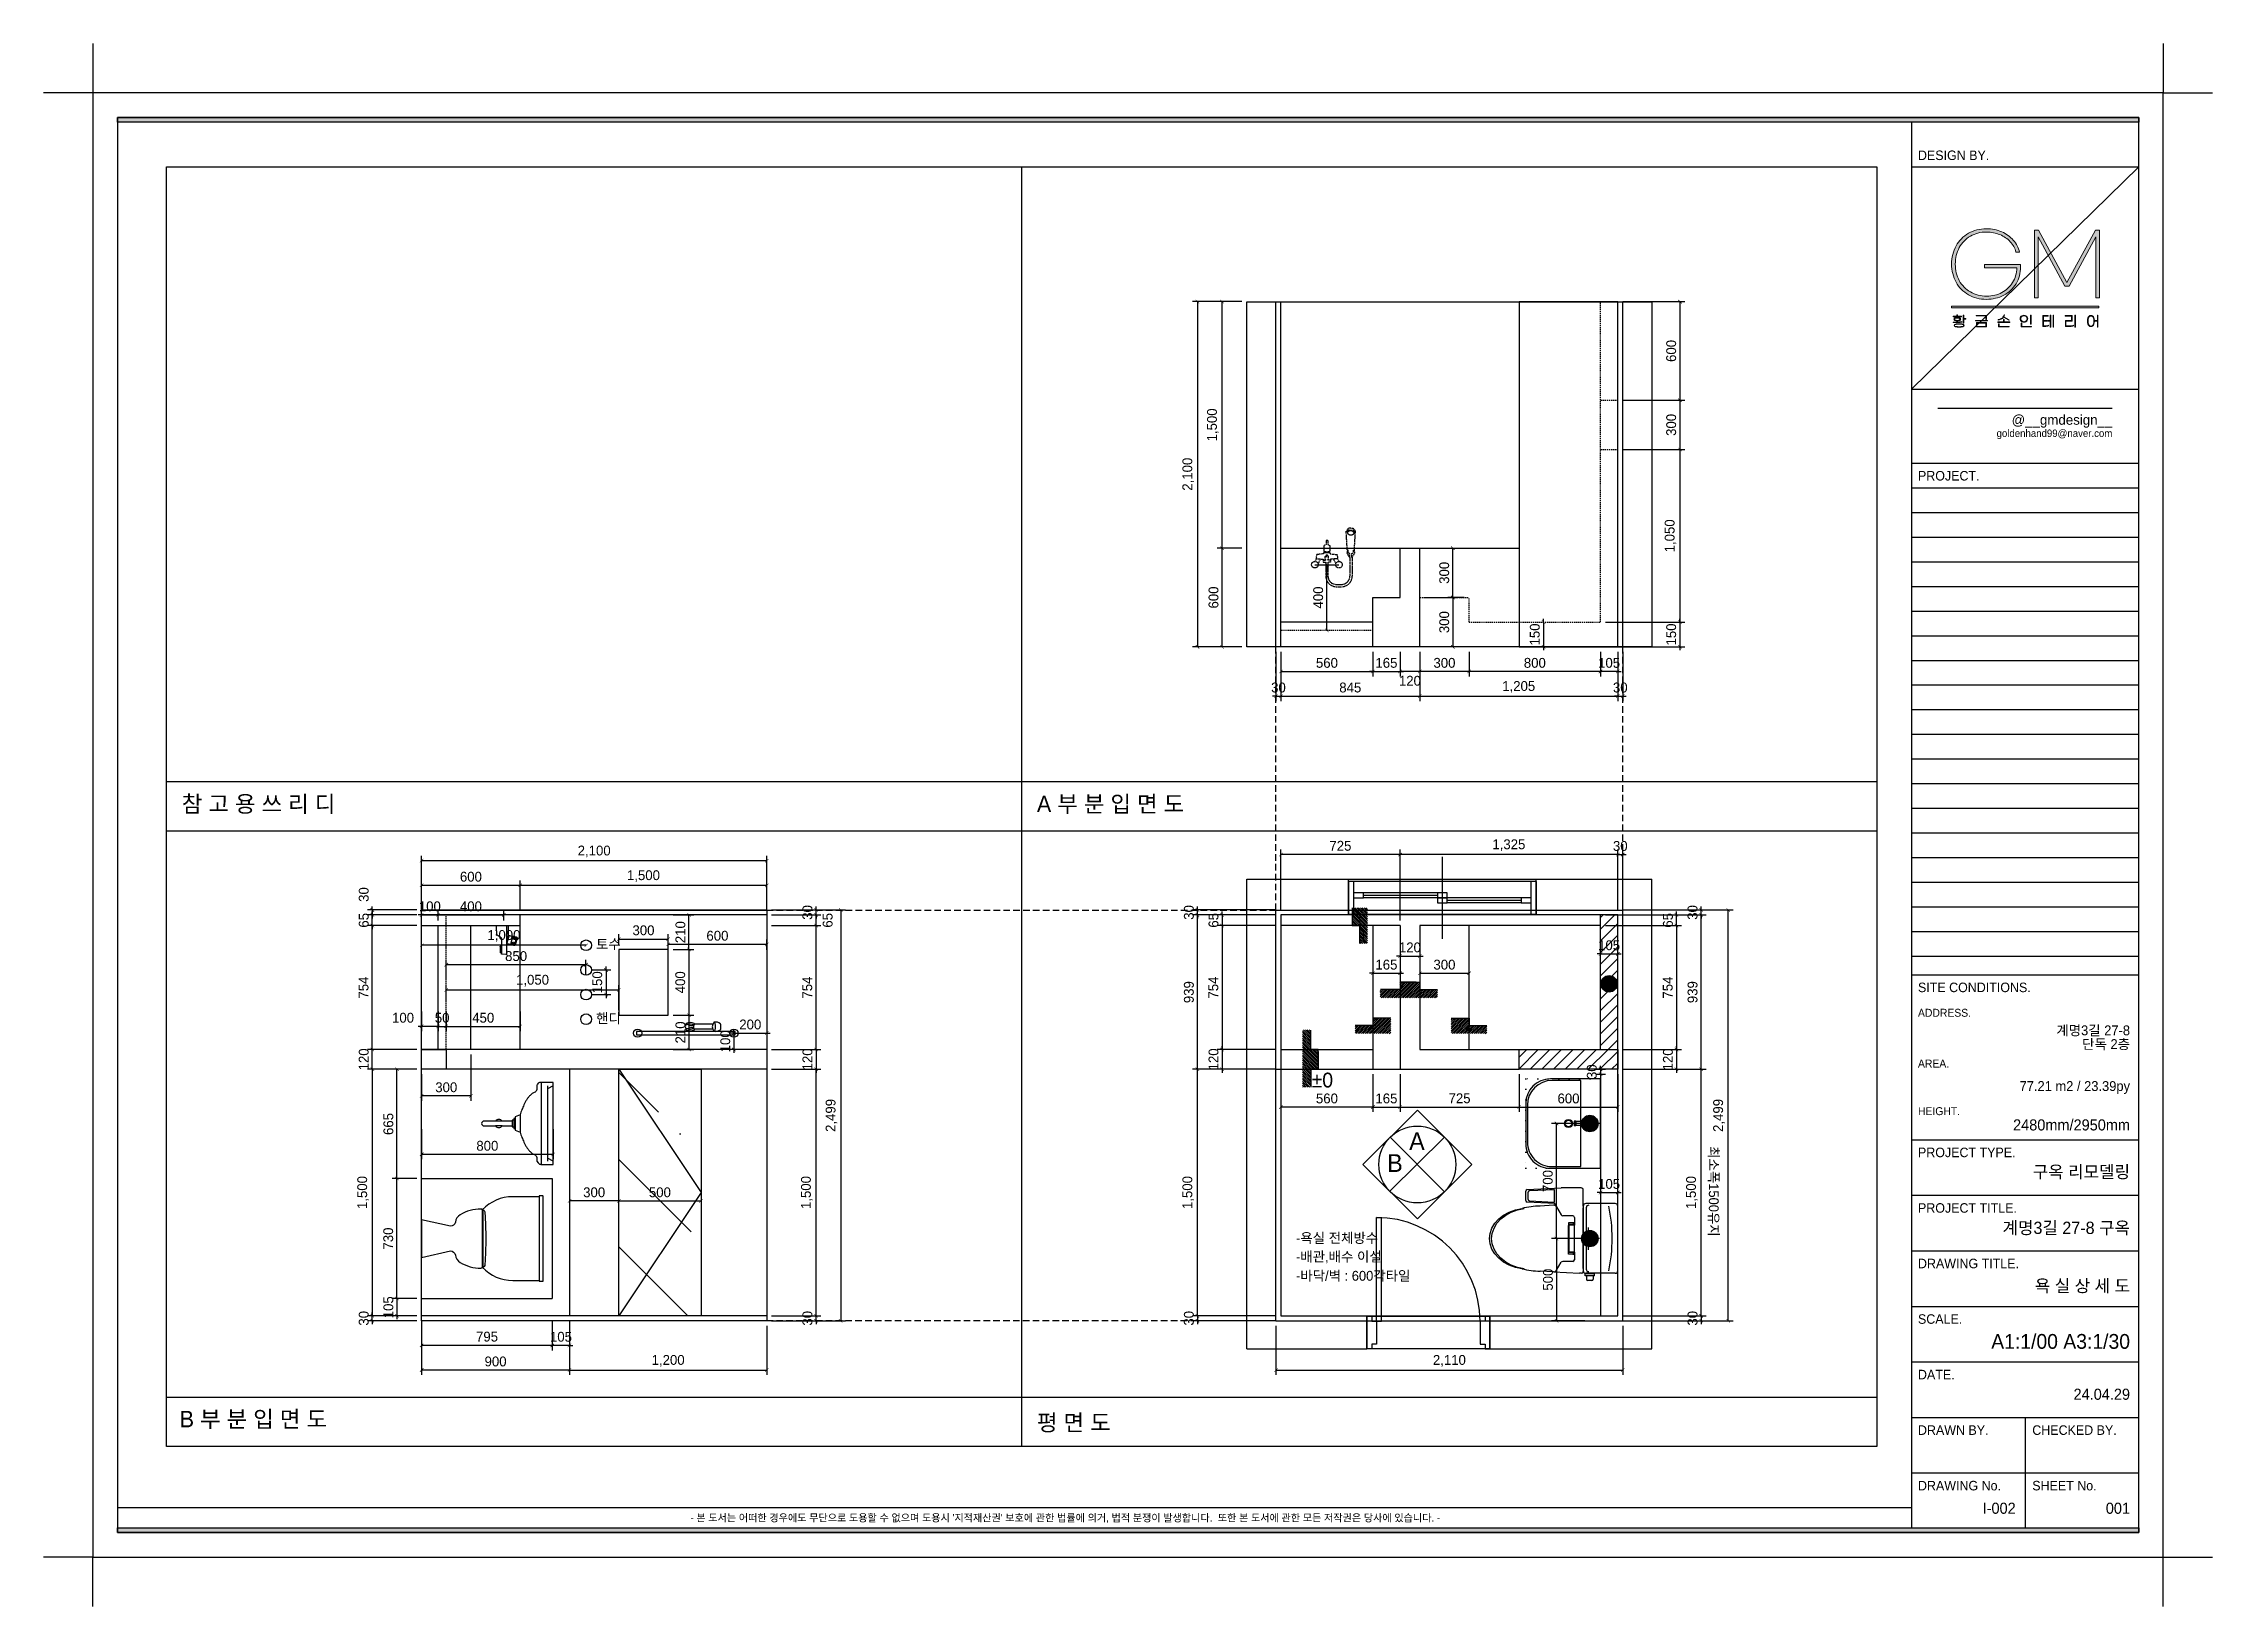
# Model space of a CAD drawing. Header units: millimetres. Extents: x -551172 to 232469, y -3435 to 261611.
# Drawn here: x 198511 to 211711, y 97554 to 107064 of the extents above; entities that cross this region are included whole.
import ezdxf
from ezdxf.enums import TextEntityAlignment as Align

# ---------------------------------------------------------------- set-up
doc = ezdxf.new("R2010")
doc.units = ezdxf.units.MM
doc.header["$LTSCALE"] = 10
doc.header["$PDMODE"] = 3
for name, pattern in [('DASHED', [0.75, 0.5, -0.25]), ('DH-HID2', [1.2, 0.8, -0.4]), ('DOT', [6.35, 0, -6.35]), ('HID', [2.5, 1.5, -1])]:
    doc.linetypes.add(name, pattern=pattern)
doc.layers.get('DEFPOINTS').update_dxf_attribs({"color": 248})
for name, color, linetype in [('0-ELC TEXT', 7, 'Continuous'), ('0-SHEET', 7, 'Continuous'), ('02-WAL', 2, 'Continuous'), ('03-WAL NEW', 3, 'Continuous'), ('04-WIN', 4, 'Continuous'), ('06-FUR', 6, 'Continuous'), ('06-LIGHT', 4, 'Continuous'), ('07-DIM', 5, 'Continuous'), ('07-DIM WAL', 5, 'Continuous'), ('08-HAT', 8, 'Continuous'), ('9.보조선', 5, 'Continuous'), ('_U+B808_U+C774_U+C5B4 2', 7, 'Continuous'), ('CO-BATH', 6, 'Continuous'), ('F-SYM', 7, 'Continuous'), ('fin', 5, 'Continuous'), ('FORM(YOURNAME)-11', 1, 'Continuous'), ('FUR', 8, 'DASHED'), ('TT1', 7, 'Continuous'), ('도면층2', 2, 'Continuous'), ('도면층4', 4, 'Continuous'), ('도면층5', 5, 'Continuous')]:
    doc.layers.add(name, color=color, linetype=linetype)
doc.styles.add('YOURNAME', font='HY울릉도M.TTF')
doc.styles.add('마감재', font='stylu.ttf')
doc.styles.add('코레일둥고', font='Korail_Round_Gothic_Medium.ttf')
doc.dimstyles.new('사본 벽치수 Copy of DIM-30', dxfattribs={"dimscale": 30, "dimtxt": 2, "dimasz": 0.7, "dimexe": 1, "dimexo": 1, "dimgap": 0.7, "dimtad": 1, "dimdec": 0, "dimzin": 1, "dimdsep": 46, "dimlunit": 6, "dimtxsty": '마감재', "dimblk": 'ARCHTICK', "dimcen": -0.09, "dimclrd": 256, "dimclre": 256, "dimclrt": 3, "dimadec": 0, "dimazin": 0, "dimtfac": 1, "dimtdec": 0, "dimtix": 1, "dimtmove": 2, "dimatfit": 0, "dimldrblk": 'ARCHTICK', "dimfxl": 1, "dimtolj": 1, "dimtzin": 0, "dimarcsym": 0})
pattern_1 = [(45, (165928.86, 38474.484), (-35.35534, 35.35534), [])]

msp = doc.modelspace()

# ---------------------------------------------------------------- texts
at = {"layer": '0-ELC TEXT', "style": '코레일둥고'}
for s, height, p in [('참 고 용 쓰 리 디', 100, (199353.7, 102387.4)), ('A 부 분 입 면 도', 100, (204557.2, 102387.4)), ('토수', 60, (201874.5, 101553.9)), ('핸디', 60, (201874.5, 101102.8)), ('-욕실 전체방수', 60, (206133.9, 99766.4)), ('-배관,배수 이설', 60, (206133.9, 99652.9)), ('-바닥/벽 : 600각타일', 60, (206133.9, 99536.4)), ('B 부 분 입 면 도', 100, (199341, 98644.9)), ('평 면 도', 100, (204557.2, 98623.6))]:
    msp.add_text(s, height=height, dxfattribs=at).set_placement(p)
at = {"layer": '0-ELC TEXT', "color": 10, "style": '코레일둥고'}
msp.add_text('최소폭1500유지', height=60, rotation=270, dxfattribs=at).set_placement((208645.9, 100355.4))
at = {"layer": '도면층4', "style": '코레일둥고'}
msp.add_text('%%P0', height=90, dxfattribs=at).set_placement((206229.2, 100712.3))

# ---------------------------------------------------------------- blocks, each defined once
blk = doc.blocks.new('P07')
at = {"layer": 'TT1'}
for p, q in [((4.4, 95.1), (96.3, 187)), ((96.3, 187), (188.2, 95.1)), ((142.2, 141), (50.1, 50.6)), ((142.2, 49.1), (50.3, 141)), ((4.4, 95.1), (96.3, 3.1)), ((96.3, 3.1), (188.2, 95.1))]:
    blk.add_line(p, q, dxfattribs=at)
blk.add_circle((96.3, 95.1), 65, dxfattribs=at)
at = {"layer": 'TT1', "style": '코레일둥고'}
for s, p in [('A', (95.6, 134.6)), ('B', (58.5, 97.5))]:
    blk.add_text(s, height=30, dxfattribs=at).set_placement(p, align=Align.MIDDLE)
blk = doc.blocks.new('block 29')
at = {"layer": '_U+B808_U+C774_U+C5B4 2'}
h = blk.add_hatch(color=35, dxfattribs=at)
h.dxf.hatch_style = 2
edge = h.paths.add_edge_path()
edge.add_spline(control_points=[(626.29, -130.32), (626.06, -130.35), (625.8, -130.36), (625.5, -130.36), (625.5, -130.36), (624.38, -130.36), (624.38, -130.36), (624.38, -130.36), (624.38, -130.21), (624.38, -130.21), (624.38, -130.21), (625.42, -130.21), (625.42, -130.21), (625.42, -130.21), (625.42, -129.89), (625.42, -129.89), (625.16, -129.88), (624.96, -129.84), (624.81, -129.76), (624.66, -129.68), (624.58, -129.57), (624.58, -129.44), (624.58, -129.3), (624.66, -129.19), (624.83, -129.1), (625, -129.02), (625.22, -128.98), (625.5, -128.98), (625.79, -128.98), (626.01, -129.02), (626.18, -129.1), (626.34, -129.19), (626.43, -129.3), (626.43, -129.44), (626.43, -129.57), (626.35, -129.68), (626.2, -129.76), (626.05, -129.84), (625.84, -129.89), (625.58, -129.89), (625.58, -129.89), (625.58, -130.21), (625.58, -130.21), (626.18, -130.2), (626.58, -130.16), (626.78, -130.07), (626.78, -130.07), (626.78, -130.22), (626.78, -130.22), (626.68, -130.27), (626.51, -130.3), (626.29, -130.32)], knot_values=[0, 0, 0, 0, 1, 1, 1, 2, 2, 2, 3, 3, 3, 4, 4, 4, 5, 5, 5, 6, 6, 6, 7, 7, 7, 8, 8, 8, 9, 9, 9, 10, 10, 10, 11, 11, 11, 12, 12, 12, 13, 13, 13, 14, 14, 14, 15, 15, 15, 16, 16, 16, 17, 17, 17, 17], degree=3, periodic=0)
h.paths.add_polyline_path([(626.62, -128.8), (624.41, -128.8), (624.41, -128.65), (625.41, -128.65), (625.41, -128.24), (625.58, -128.24), (625.58, -128.65), (626.62, -128.65)])
edge = h.paths.add_edge_path()
edge.add_spline(control_points=[(626.98, -130.76), (627.24, -130.83), (627.37, -130.96), (627.37, -131.13), (627.37, -131.3), (627.24, -131.42), (626.98, -131.5), (626.72, -131.57), (626.39, -131.61), (626, -131.61), (625.61, -131.61), (625.28, -131.57), (625.02, -131.5), (624.76, -131.42), (624.63, -131.3), (624.63, -131.13), (624.63, -130.96), (624.76, -130.83), (625.02, -130.76), (625.28, -130.68), (625.61, -130.65), (626, -130.65), (626.39, -130.65), (626.72, -130.68), (626.98, -130.76)], knot_values=[0, 0, 0, 0, 1, 1, 1, 2, 2, 2, 3, 3, 3, 4, 4, 4, 5, 5, 5, 6, 6, 6, 7, 7, 7, 8, 8, 8, 8], degree=3, periodic=0)
edge = h.paths.add_edge_path()
edge.add_spline(control_points=[(624.95, -129.67), (625.09, -129.72), (625.27, -129.75), (625.5, -129.75), (625.73, -129.75), (625.92, -129.72), (626.06, -129.67), (626.2, -129.61), (626.27, -129.53), (626.27, -129.44), (626.27, -129.34), (626.2, -129.27), (626.06, -129.21), (625.92, -129.15), (625.73, -129.13), (625.5, -129.13), (625.27, -129.13), (625.09, -129.15), (624.95, -129.21), (624.81, -129.27), (624.74, -129.34), (624.74, -129.44), (624.74, -129.53), (624.81, -129.61), (624.95, -129.67)], knot_values=[0, 0, 0, 0, 1, 1, 1, 2, 2, 2, 3, 3, 3, 4, 4, 4, 5, 5, 5, 6, 6, 6, 7, 7, 7, 8, 8, 8, 8], degree=3, periodic=0)
edge = h.paths.add_edge_path()
edge.add_spline(control_points=[(626.83, -131.38), (627.08, -131.33), (627.2, -131.25), (627.2, -131.13), (627.2, -131.01), (627.08, -130.92), (626.83, -130.87), (626.59, -130.82), (626.31, -130.79), (626, -130.79), (625.69, -130.79), (625.41, -130.82), (625.17, -130.87), (624.92, -130.92), (624.8, -131.01), (624.8, -131.13), (624.8, -131.25), (624.92, -131.33), (625.17, -131.38), (625.41, -131.44), (625.69, -131.46), (626, -131.46), (626.31, -131.46), (626.59, -131.44), (626.83, -131.38)], knot_values=[0, 0, 0, 0, 1, 1, 1, 2, 2, 2, 3, 3, 3, 4, 4, 4, 5, 5, 5, 6, 6, 6, 7, 7, 7, 8, 8, 8, 8], degree=3, periodic=0)
h.paths.add_polyline_path([(627.8, -129.28), (627.8, -129.43), (627.29, -129.43), (627.29, -130.53), (627.13, -130.53), (627.13, -128.32), (627.29, -128.32), (627.29, -129.28)])
h = blk.add_hatch(color=35, dxfattribs=at)
h.dxf.hatch_style = 2
h.paths.add_polyline_path([(633.67, -129.92), (630.41, -129.92), (630.41, -129.77), (633.67, -129.77)])
h.paths.add_polyline_path([(633.4, -129.51), (633.24, -129.51), (633.24, -128.55), (630.66, -128.55), (630.66, -128.4), (633.4, -128.4)])
h.paths.add_polyline_path([(633.41, -131.54), (630.67, -131.54), (630.67, -130.36), (633.41, -130.36)])
h.paths.add_polyline_path([(633.25, -131.39), (633.25, -130.51), (630.83, -130.51), (630.83, -131.39)])
h = blk.add_hatch(color=35, dxfattribs=at)
h.dxf.hatch_style = 2
h.paths.add_polyline_path([(639.69, -130.16), (639.69, -130.31), (636.44, -130.31), (636.44, -130.16), (637.98, -130.16), (637.98, -129.51), (638.15, -129.51), (638.15, -130.16)])
edge = h.paths.add_edge_path()
edge.add_spline(control_points=[(637.36, -129.47), (637.09, -129.61), (636.83, -129.68), (636.58, -129.68), (636.58, -129.68), (636.58, -129.53), (636.58, -129.53), (636.8, -129.52), (637.02, -129.46), (637.24, -129.35), (637.47, -129.24), (637.66, -129.08), (637.83, -128.89), (638, -128.7), (638.1, -128.49), (638.15, -128.26), (638.15, -128.26), (638.31, -128.28), (638.31, -128.28), (638.27, -128.46), (638.21, -128.63), (638.1, -128.79), (638.1, -128.79), (639.55, -129.58), (639.55, -129.58), (639.55, -129.58), (639.48, -129.71), (639.48, -129.71), (639.48, -129.71), (638.01, -128.93), (638.01, -128.93), (637.84, -129.15), (637.62, -129.33), (637.36, -129.47)], knot_values=[0, 0, 0, 0, 1, 1, 1, 2, 2, 2, 3, 3, 3, 4, 4, 4, 5, 5, 5, 6, 6, 6, 7, 7, 7, 8, 8, 8, 9, 9, 9, 10, 10, 10, 11, 11, 11, 11], degree=3, periodic=0)
h.paths.add_polyline_path([(636.86, -131.39), (639.51, -131.39), (639.51, -131.54), (636.7, -131.54), (636.7, -130.65), (636.86, -130.65)])
h = blk.add_hatch(color=35, dxfattribs=at)
h.dxf.hatch_style = 2
edge = h.paths.add_edge_path()
edge.add_spline(control_points=[(644.09, -128.5), (644.24, -128.59), (644.35, -128.7), (644.43, -128.84), (644.51, -128.98), (644.55, -129.14), (644.55, -129.31), (644.55, -129.49), (644.51, -129.65), (644.43, -129.79), (644.35, -129.93), (644.24, -130.04), (644.09, -130.13), (643.93, -130.21), (643.75, -130.25), (643.54, -130.25), (643.33, -130.25), (643.15, -130.21), (643, -130.13), (642.85, -130.04), (642.73, -129.93), (642.65, -129.79), (642.57, -129.65), (642.53, -129.49), (642.53, -129.31), (642.53, -129.14), (642.57, -128.98), (642.65, -128.84), (642.73, -128.7), (642.85, -128.59), (643, -128.5), (643.15, -128.42), (643.33, -128.38), (643.54, -128.38), (643.75, -128.38), (643.93, -128.42), (644.09, -128.5)], knot_values=[0, 0, 0, 0, 1, 1, 1, 2, 2, 2, 3, 3, 3, 4, 4, 4, 5, 5, 5, 6, 6, 6, 7, 7, 7, 8, 8, 8, 9, 9, 9, 10, 10, 10, 11, 11, 11, 12, 12, 12, 12], degree=3, periodic=0)
edge = h.paths.add_edge_path()
edge.add_spline(control_points=[(643.1, -128.62), (642.97, -128.69), (642.87, -128.78), (642.8, -128.9), (642.73, -129.02), (642.7, -129.16), (642.7, -129.31), (642.7, -129.47), (642.73, -129.61), (642.8, -129.73), (642.87, -129.85), (642.97, -129.94), (643.1, -130.01), (643.23, -130.07), (643.38, -130.11), (643.54, -130.11), (643.71, -130.11), (643.86, -130.07), (643.99, -130.01), (644.12, -129.94), (644.21, -129.85), (644.28, -129.73), (644.35, -129.61), (644.39, -129.47), (644.39, -129.31), (644.39, -129.16), (644.35, -129.02), (644.28, -128.9), (644.21, -128.78), (644.12, -128.69), (643.99, -128.62), (643.86, -128.56), (643.71, -128.52), (643.54, -128.52), (643.38, -128.52), (643.23, -128.56), (643.1, -128.62)], knot_values=[0, 0, 0, 0, 1, 1, 1, 2, 2, 2, 3, 3, 3, 4, 4, 4, 5, 5, 5, 6, 6, 6, 7, 7, 7, 8, 8, 8, 9, 9, 9, 10, 10, 10, 11, 11, 11, 12, 12, 12, 12], degree=3, periodic=0)
h.paths.add_polyline_path([(642.98, -131.39), (645.58, -131.39), (645.58, -131.54), (642.82, -131.54), (642.82, -130.53), (642.98, -130.53)])
h.paths.add_polyline_path([(645.45, -130.78), (645.29, -130.78), (645.29, -128.32), (645.45, -128.32)])
h = blk.add_hatch(color=35, dxfattribs=at)
h.dxf.hatch_style = 2
edge = h.paths.add_edge_path()
edge.add_spline(control_points=[(649.11, -131.24), (649.37, -131.24), (649.58, -131.22), (649.75, -131.19), (649.92, -131.17), (650.08, -131.12), (650.22, -131.05), (650.22, -131.05), (650.22, -131.21), (650.22, -131.21), (649.97, -131.33), (649.61, -131.39), (649.13, -131.39), (649.13, -131.39), (648.63, -131.39), (648.63, -131.39), (648.63, -131.39), (648.63, -128.48), (648.63, -128.48), (648.63, -128.48), (650.06, -128.48), (650.06, -128.48), (650.06, -128.48), (650.06, -128.63), (650.06, -128.63), (650.06, -128.63), (648.79, -128.63), (648.79, -128.63), (648.79, -128.63), (648.79, -129.81), (648.79, -129.81), (648.79, -129.81), (649.87, -129.81), (649.87, -129.81), (649.87, -129.81), (649.87, -129.96), (649.87, -129.96), (649.87, -129.96), (648.79, -129.96), (648.79, -129.96), (648.79, -129.96), (648.79, -131.24), (648.79, -131.24), (648.79, -131.24), (649.11, -131.24), (649.11, -131.24)], knot_values=[0, 0, 0, 0, 1, 1, 1, 2, 2, 2, 3, 3, 3, 4, 4, 4, 5, 5, 5, 6, 6, 6, 7, 7, 7, 8, 8, 8, 9, 9, 9, 10, 10, 10, 11, 11, 11, 12, 12, 12, 13, 13, 13, 14, 14, 14, 15, 15, 15, 15], degree=3, periodic=0)
h.paths.add_polyline_path([(650.64, -128.35), (650.8, -128.35), (650.8, -131.56), (650.64, -131.56), (650.64, -129.94), (650.06, -129.94), (650.06, -129.79), (650.64, -129.79)])
h.paths.add_polyline_path([(651.57, -128.32), (651.57, -131.62), (651.41, -131.62), (651.41, -128.32)])
h = blk.add_hatch(color=35, dxfattribs=at)
h.dxf.hatch_style = 2
edge = h.paths.add_edge_path()
edge.add_spline(control_points=[(656.55, -129.97), (656.55, -129.97), (654.9, -129.97), (654.9, -129.97), (654.9, -129.97), (654.9, -131.24), (654.9, -131.24), (654.9, -131.24), (656.08, -131.24), (656.08, -131.24), (656.23, -131.24), (656.39, -131.22), (656.55, -131.19), (656.7, -131.17), (656.83, -131.13), (656.93, -131.08), (656.93, -131.08), (656.93, -131.23), (656.93, -131.23), (656.83, -131.28), (656.71, -131.32), (656.55, -131.34), (656.4, -131.37), (656.24, -131.39), (656.08, -131.39), (656.08, -131.39), (654.74, -131.39), (654.74, -131.39), (654.74, -131.39), (654.74, -129.82), (654.74, -129.82), (654.74, -129.82), (656.39, -129.82), (656.39, -129.82), (656.39, -129.82), (656.39, -128.63), (656.39, -128.63), (656.39, -128.63), (654.73, -128.63), (654.73, -128.63), (654.73, -128.63), (654.73, -128.48), (654.73, -128.48), (654.73, -128.48), (656.55, -128.48), (656.55, -128.48), (656.55, -128.48), (656.55, -129.97), (656.55, -129.97)], knot_values=[0, 0, 0, 0, 1, 1, 1, 2, 2, 2, 3, 3, 3, 4, 4, 4, 5, 5, 5, 6, 6, 6, 7, 7, 7, 8, 8, 8, 9, 9, 9, 10, 10, 10, 11, 11, 11, 12, 12, 12, 13, 13, 13, 14, 14, 14, 15, 15, 15, 16, 16, 16, 16], degree=3, periodic=0)
h.paths.add_polyline_path([(657.51, -131.62), (657.34, -131.62), (657.34, -128.32), (657.51, -128.32)])
h = blk.add_hatch(color=35, dxfattribs=at)
h.dxf.hatch_style = 2
edge = h.paths.add_edge_path()
edge.add_spline(control_points=[(663.56, -128.32), (663.56, -128.32), (663.56, -131.62), (663.56, -131.62), (663.56, -131.62), (663.4, -131.62), (663.4, -131.62), (663.4, -131.62), (663.4, -129.94), (663.4, -129.94), (663.4, -129.94), (662.6, -129.94), (662.6, -129.94), (662.6, -130.27), (662.56, -130.54), (662.48, -130.77), (662.4, -130.99), (662.29, -131.16), (662.14, -131.27), (662, -131.38), (661.84, -131.43), (661.65, -131.43), (661.47, -131.43), (661.3, -131.38), (661.16, -131.27), (661.02, -131.16), (660.91, -130.99), (660.82, -130.76), (660.74, -130.54), (660.7, -130.26), (660.7, -129.93), (660.7, -129.6), (660.74, -129.33), (660.82, -129.1), (660.91, -128.88), (661.02, -128.71), (661.16, -128.6), (661.3, -128.49), (661.47, -128.43), (661.65, -128.43), (661.83, -128.43), (661.99, -128.48), (662.13, -128.58), (662.26, -128.68), (662.37, -128.83), (662.46, -129.04), (662.54, -129.24), (662.59, -129.5), (662.6, -129.79), (662.6, -129.79), (663.4, -129.79), (663.4, -129.79), (663.4, -129.79), (663.4, -128.32), (663.4, -128.32), (663.4, -128.32), (663.56, -128.32), (663.56, -128.32)], knot_values=[0, 0, 0, 0, 1, 1, 1, 2, 2, 2, 3, 3, 3, 4, 4, 4, 5, 5, 5, 6, 6, 6, 7, 7, 7, 8, 8, 8, 9, 9, 9, 10, 10, 10, 11, 11, 11, 12, 12, 12, 13, 13, 13, 14, 14, 14, 15, 15, 15, 16, 16, 16, 17, 17, 17, 18, 18, 18, 19, 19, 19, 19], degree=3, periodic=0)
edge = h.paths.add_edge_path()
edge.add_spline(control_points=[(662.06, -131.13), (662.18, -131.03), (662.27, -130.88), (662.34, -130.68), (662.4, -130.48), (662.44, -130.23), (662.44, -129.93), (662.44, -129.64), (662.4, -129.39), (662.34, -129.19), (662.27, -128.98), (662.18, -128.83), (662.06, -128.73), (661.94, -128.63), (661.8, -128.58), (661.65, -128.58), (661.5, -128.58), (661.37, -128.63), (661.25, -128.73), (661.13, -128.83), (661.04, -128.98), (660.97, -129.19), (660.9, -129.39), (660.87, -129.64), (660.87, -129.93), (660.87, -130.23), (660.9, -130.48), (660.97, -130.68), (661.04, -130.88), (661.13, -131.03), (661.25, -131.13), (661.37, -131.23), (661.5, -131.28), (661.65, -131.28), (661.8, -131.28), (661.94, -131.23), (662.06, -131.13)], knot_values=[0, 0, 0, 0, 1, 1, 1, 2, 2, 2, 3, 3, 3, 4, 4, 4, 5, 5, 5, 6, 6, 6, 7, 7, 7, 8, 8, 8, 9, 9, 9, 10, 10, 10, 11, 11, 11, 12, 12, 12, 12], degree=3, periodic=0)
at = {"layer": '_U+B808_U+C774_U+C5B4 2', "lineweight": 0}
for points in [[(626.62, -128.8), (624.41, -128.8), (624.41, -128.65), (625.41, -128.65), (625.41, -128.24), (625.58, -128.24), (625.58, -128.65), (626.62, -128.65), (626.62, -128.8)], [(627.8, -129.28), (627.8, -129.43), (627.29, -129.43), (627.29, -130.53), (627.13, -130.53), (627.13, -128.32), (627.29, -128.32), (627.29, -129.28), (627.8, -129.28)], [(633.4, -129.51), (633.24, -129.51), (633.24, -128.55), (630.66, -128.55), (630.66, -128.4), (633.4, -128.4), (633.4, -129.51)], [(645.45, -130.78), (645.29, -130.78), (645.29, -128.32), (645.45, -128.32), (645.45, -130.78)], [(650.64, -128.35), (650.8, -128.35), (650.8, -131.56), (650.64, -131.56), (650.64, -129.94), (650.06, -129.94), (650.06, -129.79), (650.64, -129.79), (650.64, -128.35)], [(651.57, -128.32), (651.57, -131.62), (651.41, -131.62), (651.41, -128.32), (651.57, -128.32)], [(657.51, -131.62), (657.34, -131.62), (657.34, -128.32), (657.51, -128.32), (657.51, -131.62)], [(633.67, -129.92), (630.41, -129.92), (630.41, -129.77), (633.67, -129.77), (633.67, -129.92)], [(633.41, -131.54), (630.67, -131.54), (630.67, -130.36), (633.41, -130.36), (633.41, -131.54)], [(633.25, -131.39), (633.25, -130.51), (630.83, -130.51), (630.83, -131.39), (633.25, -131.39)], [(639.69, -130.16), (639.69, -130.31), (636.44, -130.31), (636.44, -130.16), (637.98, -130.16), (637.98, -129.51), (638.15, -129.51), (638.15, -130.16), (639.69, -130.16)], [(636.86, -131.39), (639.51, -131.39), (639.51, -131.54), (636.7, -131.54), (636.7, -130.65), (636.86, -130.65), (636.86, -131.39)], [(642.98, -131.39), (645.58, -131.39), (645.58, -131.54), (642.82, -131.54), (642.82, -130.53), (642.98, -130.53), (642.98, -131.39)]]:
    blk.add_lwpolyline(points, dxfattribs=at)
for points, knots in [([(626.29, -130.32), (626.06, -130.35), (625.8, -130.36), (625.5, -130.36), (625.5, -130.36), (624.38, -130.36), (624.38, -130.36), (624.38, -130.36), (624.38, -130.21), (624.38, -130.21), (624.38, -130.21), (625.42, -130.21), (625.42, -130.21), (625.42, -130.21), (625.42, -129.89), (625.42, -129.89), (625.16, -129.88), (624.96, -129.84), (624.81, -129.76), (624.66, -129.68), (624.58, -129.57), (624.58, -129.44), (624.58, -129.3), (624.66, -129.19), (624.83, -129.1), (625, -129.02), (625.22, -128.98), (625.5, -128.98), (625.79, -128.98), (626.01, -129.02), (626.18, -129.1), (626.34, -129.19), (626.43, -129.3), (626.43, -129.44), (626.43, -129.57), (626.35, -129.68), (626.2, -129.76), (626.05, -129.84), (625.84, -129.89), (625.58, -129.89), (625.58, -129.89), (625.58, -130.21), (625.58, -130.21), (626.18, -130.2), (626.58, -130.16), (626.78, -130.07), (626.78, -130.07), (626.78, -130.22), (626.78, -130.22), (626.68, -130.27), (626.51, -130.3), (626.29, -130.32)], [0, 0, 0, 0, 1, 1, 1, 2, 2, 2, 3, 3, 3, 4, 4, 4, 5, 5, 5, 6, 6, 6, 7, 7, 7, 8, 8, 8, 9, 9, 9, 10, 10, 10, 11, 11, 11, 12, 12, 12, 13, 13, 13, 14, 14, 14, 15, 15, 15, 16, 16, 16, 17, 17, 17, 17]), ([(637.36, -129.47), (637.09, -129.61), (636.83, -129.68), (636.58, -129.68), (636.58, -129.68), (636.58, -129.53), (636.58, -129.53), (636.8, -129.52), (637.02, -129.46), (637.24, -129.35), (637.47, -129.24), (637.66, -129.08), (637.83, -128.89), (638, -128.7), (638.1, -128.49), (638.15, -128.26), (638.15, -128.26), (638.31, -128.28), (638.31, -128.28), (638.27, -128.46), (638.21, -128.63), (638.1, -128.79), (638.1, -128.79), (639.55, -129.58), (639.55, -129.58), (639.55, -129.58), (639.48, -129.71), (639.48, -129.71), (639.48, -129.71), (638.01, -128.93), (638.01, -128.93), (637.84, -129.15), (637.62, -129.33), (637.36, -129.47)], [0, 0, 0, 0, 1, 1, 1, 2, 2, 2, 3, 3, 3, 4, 4, 4, 5, 5, 5, 6, 6, 6, 7, 7, 7, 8, 8, 8, 9, 9, 9, 10, 10, 10, 11, 11, 11, 11]), ([(644.09, -128.5), (644.24, -128.59), (644.35, -128.7), (644.43, -128.84), (644.51, -128.98), (644.55, -129.14), (644.55, -129.31), (644.55, -129.49), (644.51, -129.65), (644.43, -129.79), (644.35, -129.93), (644.24, -130.04), (644.09, -130.13), (643.93, -130.21), (643.75, -130.25), (643.54, -130.25), (643.33, -130.25), (643.15, -130.21), (643, -130.13), (642.85, -130.04), (642.73, -129.93), (642.65, -129.79), (642.57, -129.65), (642.53, -129.49), (642.53, -129.31), (642.53, -129.14), (642.57, -128.98), (642.65, -128.84), (642.73, -128.7), (642.85, -128.59), (643, -128.5), (643.15, -128.42), (643.33, -128.38), (643.54, -128.38), (643.75, -128.38), (643.93, -128.42), (644.09, -128.5)], [0, 0, 0, 0, 1, 1, 1, 2, 2, 2, 3, 3, 3, 4, 4, 4, 5, 5, 5, 6, 6, 6, 7, 7, 7, 8, 8, 8, 9, 9, 9, 10, 10, 10, 11, 11, 11, 12, 12, 12, 12]), ([(643.1, -128.62), (642.97, -128.69), (642.87, -128.78), (642.8, -128.9), (642.73, -129.02), (642.7, -129.16), (642.7, -129.31), (642.7, -129.47), (642.73, -129.61), (642.8, -129.73), (642.87, -129.85), (642.97, -129.94), (643.1, -130.01), (643.23, -130.07), (643.38, -130.11), (643.54, -130.11), (643.71, -130.11), (643.86, -130.07), (643.99, -130.01), (644.12, -129.94), (644.21, -129.85), (644.28, -129.73), (644.35, -129.61), (644.39, -129.47), (644.39, -129.31), (644.39, -129.16), (644.35, -129.02), (644.28, -128.9), (644.21, -128.78), (644.12, -128.69), (643.99, -128.62), (643.86, -128.56), (643.71, -128.52), (643.54, -128.52), (643.38, -128.52), (643.23, -128.56), (643.1, -128.62)], [0, 0, 0, 0, 1, 1, 1, 2, 2, 2, 3, 3, 3, 4, 4, 4, 5, 5, 5, 6, 6, 6, 7, 7, 7, 8, 8, 8, 9, 9, 9, 10, 10, 10, 11, 11, 11, 12, 12, 12, 12]), ([(649.11, -131.24), (649.37, -131.24), (649.58, -131.22), (649.75, -131.19), (649.92, -131.17), (650.08, -131.12), (650.22, -131.05), (650.22, -131.05), (650.22, -131.21), (650.22, -131.21), (649.97, -131.33), (649.61, -131.39), (649.13, -131.39), (649.13, -131.39), (648.63, -131.39), (648.63, -131.39), (648.63, -131.39), (648.63, -128.48), (648.63, -128.48), (648.63, -128.48), (650.06, -128.48), (650.06, -128.48), (650.06, -128.48), (650.06, -128.63), (650.06, -128.63), (650.06, -128.63), (648.79, -128.63), (648.79, -128.63), (648.79, -128.63), (648.79, -129.81), (648.79, -129.81), (648.79, -129.81), (649.87, -129.81), (649.87, -129.81), (649.87, -129.81), (649.87, -129.96), (649.87, -129.96), (649.87, -129.96), (648.79, -129.96), (648.79, -129.96), (648.79, -129.96), (648.79, -131.24), (648.79, -131.24), (648.79, -131.24), (649.11, -131.24), (649.11, -131.24)], [0, 0, 0, 0, 1, 1, 1, 2, 2, 2, 3, 3, 3, 4, 4, 4, 5, 5, 5, 6, 6, 6, 7, 7, 7, 8, 8, 8, 9, 9, 9, 10, 10, 10, 11, 11, 11, 12, 12, 12, 13, 13, 13, 14, 14, 14, 15, 15, 15, 15]), ([(656.55, -129.97), (656.55, -129.97), (654.9, -129.97), (654.9, -129.97), (654.9, -129.97), (654.9, -131.24), (654.9, -131.24), (654.9, -131.24), (656.08, -131.24), (656.08, -131.24), (656.23, -131.24), (656.39, -131.22), (656.55, -131.19), (656.7, -131.17), (656.83, -131.13), (656.93, -131.08), (656.93, -131.08), (656.93, -131.23), (656.93, -131.23), (656.83, -131.28), (656.71, -131.32), (656.55, -131.34), (656.4, -131.37), (656.24, -131.39), (656.08, -131.39), (656.08, -131.39), (654.74, -131.39), (654.74, -131.39), (654.74, -131.39), (654.74, -129.82), (654.74, -129.82), (654.74, -129.82), (656.39, -129.82), (656.39, -129.82), (656.39, -129.82), (656.39, -128.63), (656.39, -128.63), (656.39, -128.63), (654.73, -128.63), (654.73, -128.63), (654.73, -128.63), (654.73, -128.48), (654.73, -128.48), (654.73, -128.48), (656.55, -128.48), (656.55, -128.48), (656.55, -128.48), (656.55, -129.97), (656.55, -129.97)], [0, 0, 0, 0, 1, 1, 1, 2, 2, 2, 3, 3, 3, 4, 4, 4, 5, 5, 5, 6, 6, 6, 7, 7, 7, 8, 8, 8, 9, 9, 9, 10, 10, 10, 11, 11, 11, 12, 12, 12, 13, 13, 13, 14, 14, 14, 15, 15, 15, 16, 16, 16, 16]), ([(663.56, -128.32), (663.56, -128.32), (663.56, -131.62), (663.56, -131.62), (663.56, -131.62), (663.4, -131.62), (663.4, -131.62), (663.4, -131.62), (663.4, -129.94), (663.4, -129.94), (663.4, -129.94), (662.6, -129.94), (662.6, -129.94), (662.6, -130.27), (662.56, -130.54), (662.48, -130.77), (662.4, -130.99), (662.29, -131.16), (662.14, -131.27), (662, -131.38), (661.84, -131.43), (661.65, -131.43), (661.47, -131.43), (661.3, -131.38), (661.16, -131.27), (661.02, -131.16), (660.91, -130.99), (660.82, -130.76), (660.74, -130.54), (660.7, -130.26), (660.7, -129.93), (660.7, -129.6), (660.74, -129.33), (660.82, -129.1), (660.91, -128.88), (661.02, -128.71), (661.16, -128.6), (661.3, -128.49), (661.47, -128.43), (661.65, -128.43), (661.83, -128.43), (661.99, -128.48), (662.13, -128.58), (662.26, -128.68), (662.37, -128.83), (662.46, -129.04), (662.54, -129.24), (662.59, -129.5), (662.6, -129.79), (662.6, -129.79), (663.4, -129.79), (663.4, -129.79), (663.4, -129.79), (663.4, -128.32), (663.4, -128.32), (663.4, -128.32), (663.56, -128.32), (663.56, -128.32)], [0, 0, 0, 0, 1, 1, 1, 2, 2, 2, 3, 3, 3, 4, 4, 4, 5, 5, 5, 6, 6, 6, 7, 7, 7, 8, 8, 8, 9, 9, 9, 10, 10, 10, 11, 11, 11, 12, 12, 12, 13, 13, 13, 14, 14, 14, 15, 15, 15, 16, 16, 16, 17, 17, 17, 18, 18, 18, 19, 19, 19, 19]), ([(662.06, -131.13), (662.18, -131.03), (662.27, -130.88), (662.34, -130.68), (662.4, -130.48), (662.44, -130.23), (662.44, -129.93), (662.44, -129.64), (662.4, -129.39), (662.34, -129.19), (662.27, -128.98), (662.18, -128.83), (662.06, -128.73), (661.94, -128.63), (661.8, -128.58), (661.65, -128.58), (661.5, -128.58), (661.37, -128.63), (661.25, -128.73), (661.13, -128.83), (661.04, -128.98), (660.97, -129.19), (660.9, -129.39), (660.87, -129.64), (660.87, -129.93), (660.87, -130.23), (660.9, -130.48), (660.97, -130.68), (661.04, -130.88), (661.13, -131.03), (661.25, -131.13), (661.37, -131.23), (661.5, -131.28), (661.65, -131.28), (661.8, -131.28), (661.94, -131.23), (662.06, -131.13)], [0, 0, 0, 0, 1, 1, 1, 2, 2, 2, 3, 3, 3, 4, 4, 4, 5, 5, 5, 6, 6, 6, 7, 7, 7, 8, 8, 8, 9, 9, 9, 10, 10, 10, 11, 11, 11, 12, 12, 12, 12]), ([(626.98, -130.76), (627.24, -130.83), (627.37, -130.96), (627.37, -131.13), (627.37, -131.3), (627.24, -131.42), (626.98, -131.5), (626.72, -131.57), (626.39, -131.61), (626, -131.61), (625.61, -131.61), (625.28, -131.57), (625.02, -131.5), (624.76, -131.42), (624.63, -131.3), (624.63, -131.13), (624.63, -130.96), (624.76, -130.83), (625.02, -130.76), (625.28, -130.68), (625.61, -130.65), (626, -130.65), (626.39, -130.65), (626.72, -130.68), (626.98, -130.76)], [0, 0, 0, 0, 1, 1, 1, 2, 2, 2, 3, 3, 3, 4, 4, 4, 5, 5, 5, 6, 6, 6, 7, 7, 7, 8, 8, 8, 8]), ([(624.95, -129.67), (625.09, -129.72), (625.27, -129.75), (625.5, -129.75), (625.73, -129.75), (625.92, -129.72), (626.06, -129.67), (626.2, -129.61), (626.27, -129.53), (626.27, -129.44), (626.27, -129.34), (626.2, -129.27), (626.06, -129.21), (625.92, -129.15), (625.73, -129.13), (625.5, -129.13), (625.27, -129.13), (625.09, -129.15), (624.95, -129.21), (624.81, -129.27), (624.74, -129.34), (624.74, -129.44), (624.74, -129.53), (624.81, -129.61), (624.95, -129.67)], [0, 0, 0, 0, 1, 1, 1, 2, 2, 2, 3, 3, 3, 4, 4, 4, 5, 5, 5, 6, 6, 6, 7, 7, 7, 8, 8, 8, 8]), ([(626.83, -131.38), (627.08, -131.33), (627.2, -131.25), (627.2, -131.13), (627.2, -131.01), (627.08, -130.92), (626.83, -130.87), (626.59, -130.82), (626.31, -130.79), (626, -130.79), (625.69, -130.79), (625.41, -130.82), (625.17, -130.87), (624.92, -130.92), (624.8, -131.01), (624.8, -131.13), (624.8, -131.25), (624.92, -131.33), (625.17, -131.38), (625.41, -131.44), (625.69, -131.46), (626, -131.46), (626.31, -131.46), (626.59, -131.44), (626.83, -131.38)], [0, 0, 0, 0, 1, 1, 1, 2, 2, 2, 3, 3, 3, 4, 4, 4, 5, 5, 5, 6, 6, 6, 7, 7, 7, 8, 8, 8, 8])]:
    blk.add_open_spline(points, degree=3, knots=knots, dxfattribs=at)
blk = doc.blocks.new('block 30')
at = {"layer": '_U+B808_U+C774_U+C5B4 2'}
h = blk.add_hatch(color=35, dxfattribs=at)
h.dxf.hatch_style = 2
edge = h.paths.add_edge_path()
edge.add_spline(control_points=[(637.53, -105.82), (638.78, -106.37), (639.83, -107.12), (640.66, -108.08), (641.5, -109.03), (642.06, -110.11), (642.35, -111.29), (642.35, -111.29), (641.36, -111.29), (641.36, -111.29), (641.11, -110.26), (640.6, -109.33), (639.84, -108.5), (639.08, -107.68), (638.14, -107.03), (637.02, -106.57), (635.9, -106.11), (634.7, -105.88), (633.42, -105.88), (631.78, -105.88), (630.32, -106.25), (629.04, -106.99), (627.76, -107.73), (626.76, -108.76), (626.05, -110.08), (625.33, -111.4), (624.97, -112.88), (624.97, -114.53), (624.97, -116.2), (625.33, -117.69), (626.05, -119), (626.76, -120.31), (627.77, -121.34), (629.05, -122.08), (630.34, -122.82), (631.82, -123.19), (633.49, -123.19), (634.98, -123.19), (636.34, -122.87), (637.56, -122.23), (638.78, -121.59), (639.75, -120.69), (640.47, -119.53), (641.18, -118.38), (641.57, -117.05), (641.61, -115.55), (641.61, -115.55), (632.88, -115.55), (632.88, -115.55), (632.88, -115.55), (632.88, -114.65), (632.88, -114.65), (632.88, -114.65), (642.63, -114.65), (642.63, -114.65), (642.63, -114.65), (642.63, -115.25), (642.63, -115.25), (642.63, -116.97), (642.23, -118.49), (641.42, -119.84), (640.6, -121.18), (639.49, -122.22), (638.08, -122.96), (636.67, -123.7), (635.11, -124.07), (633.39, -124.07), (631.57, -124.07), (629.95, -123.66), (628.52, -122.85), (627.09, -122.03), (625.98, -120.89), (625.18, -119.44), (624.37, -117.99), (623.97, -116.36), (623.97, -114.53), (623.97, -112.71), (624.37, -111.08), (625.18, -109.63), (625.98, -108.18), (627.09, -107.04), (628.52, -106.22), (629.95, -105.41), (631.57, -105), (633.39, -105), (634.89, -105), (636.27, -105.27), (637.53, -105.82)], knot_values=[0, 0, 0, 0, 1, 1, 1, 2, 2, 2, 3, 3, 3, 4, 4, 4, 5, 5, 5, 6, 6, 6, 7, 7, 7, 8, 8, 8, 9, 9, 9, 10, 10, 10, 11, 11, 11, 12, 12, 12, 13, 13, 13, 14, 14, 14, 15, 15, 15, 16, 16, 16, 17, 17, 17, 18, 18, 18, 19, 19, 19, 20, 20, 20, 21, 21, 21, 22, 22, 22, 23, 23, 23, 24, 24, 24, 25, 25, 25, 26, 26, 26, 27, 27, 27, 28, 28, 28, 29, 29, 29, 29], degree=3, periodic=0)
h = blk.add_hatch(color=35, dxfattribs=at)
h.dxf.hatch_style = 2
h.paths.add_polyline_path([(646.36, -105.39), (647.49, -105.39), (655.18, -119.56), (662.86, -105.39), (663.97, -105.39), (663.97, -123.68), (662.98, -123.68), (662.98, -107.17), (655.73, -120.53), (654.6, -120.53), (647.35, -107.17), (647.35, -123.68), (646.36, -123.68)])
at = {"layer": '_U+B808_U+C774_U+C5B4 2', "lineweight": 0}
blk.add_lwpolyline([(646.36, -105.39), (647.49, -105.39), (655.18, -119.56), (662.86, -105.39), (663.97, -105.39), (663.97, -123.68), (662.98, -123.68), (662.98, -107.17), (655.73, -120.53), (654.6, -120.53), (647.35, -107.17), (647.35, -123.68), (646.36, -123.68), (646.36, -105.39)], dxfattribs=at)
blk.add_open_spline([(637.53, -105.82), (638.78, -106.37), (639.83, -107.12), (640.66, -108.08), (641.5, -109.03), (642.06, -110.11), (642.35, -111.29), (642.35, -111.29), (641.36, -111.29), (641.36, -111.29), (641.11, -110.26), (640.6, -109.33), (639.84, -108.5), (639.08, -107.68), (638.14, -107.03), (637.02, -106.57), (635.9, -106.11), (634.7, -105.88), (633.42, -105.88), (631.78, -105.88), (630.32, -106.25), (629.04, -106.99), (627.76, -107.73), (626.76, -108.76), (626.05, -110.08), (625.33, -111.4), (624.97, -112.88), (624.97, -114.53), (624.97, -116.2), (625.33, -117.69), (626.05, -119), (626.76, -120.31), (627.77, -121.34), (629.05, -122.08), (630.34, -122.82), (631.82, -123.19), (633.49, -123.19), (634.98, -123.19), (636.34, -122.87), (637.56, -122.23), (638.78, -121.59), (639.75, -120.69), (640.47, -119.53), (641.18, -118.38), (641.57, -117.05), (641.61, -115.55), (641.61, -115.55), (632.88, -115.55), (632.88, -115.55), (632.88, -115.55), (632.88, -114.65), (632.88, -114.65), (632.88, -114.65), (642.63, -114.65), (642.63, -114.65), (642.63, -114.65), (642.63, -115.25), (642.63, -115.25), (642.63, -116.97), (642.23, -118.49), (641.42, -119.84), (640.6, -121.18), (639.49, -122.22), (638.08, -122.96), (636.67, -123.7), (635.11, -124.07), (633.39, -124.07), (631.57, -124.07), (629.95, -123.66), (628.52, -122.85), (627.09, -122.03), (625.98, -120.89), (625.18, -119.44), (624.37, -117.99), (623.97, -116.36), (623.97, -114.53), (623.97, -112.71), (624.37, -111.08), (625.18, -109.63), (625.98, -108.18), (627.09, -107.04), (628.52, -106.22), (629.95, -105.41), (631.57, -105), (633.39, -105), (634.89, -105), (636.27, -105.27), (637.53, -105.82)], degree=3, knots=[0, 0, 0, 0, 1, 1, 1, 2, 2, 2, 3, 3, 3, 4, 4, 4, 5, 5, 5, 6, 6, 6, 7, 7, 7, 8, 8, 8, 9, 9, 9, 10, 10, 10, 11, 11, 11, 12, 12, 12, 13, 13, 13, 14, 14, 14, 15, 15, 15, 16, 16, 16, 17, 17, 17, 18, 18, 18, 19, 19, 19, 20, 20, 20, 21, 21, 21, 22, 22, 22, 23, 23, 23, 24, 24, 24, 25, 25, 25, 26, 26, 26, 27, 27, 27, 28, 28, 28, 29, 29, 29, 29], dxfattribs=at)
blk = doc.blocks.new('block 28')
at = {"layer": '_U+B808_U+C774_U+C5B4 2'}
for name in ['block 30', 'block 29']:
    blk.add_blockref(name, (0, 0), dxfattribs=at)
blk = doc.blocks.new('block 27')
at = {"layer": '_U+B808_U+C774_U+C5B4 2'}
h = blk.add_hatch(color=35, dxfattribs=at)
h.dxf.hatch_style = 2
h.paths.add_polyline_path([(663.76, -126.35), (623.97, -126.35), (623.97, -125.94), (663.76, -125.94)])
at = {"layer": '_U+B808_U+C774_U+C5B4 2', "lineweight": 0}
blk.add_lwpolyline([(663.76, -126.35), (623.97, -126.35), (623.97, -125.94), (663.76, -125.94), (663.76, -126.35)], dxfattribs=at)
at = {"layer": '_U+B808_U+C774_U+C5B4 2'}
blk.add_blockref('block 28', (0, 0), dxfattribs=at)
blk = doc.blocks.new('FORM-PLAN')
at = {"layer": 'FORM(YOURNAME)-11'}
h = blk.add_hatch(color=256, dxfattribs=at)
h.dxf.hatch_style = 1
h.paths.add_polyline_path([(-71444, 55115), (10556, 55115), (10556, 54915), (-71444, 54915)])
h.paths.add_polyline_path([(-71444, -2085), (10556, -2085), (10556, -2285), (-71444, -2285)])
at = {"layer": 'DEFPOINTS', "color": 158}
for p, q in [((1346, 54915), (1346, -2085)), ((10556, 53115), (1346, 44093)), ((1346, 53115), (10556, 53115)), ((1346, 44093), (10556, 44093)), ((1346, -1285), (-71444, -1285))]:
    blk.add_line(p, q, dxfattribs=at)
at = {"layer": 'DEFPOINTS', "color": 1}
for points in [[(-72444, 58115), (-72444, 56115), (-74444, 56115)], [(11556, 58115), (11556, 56115), (13556, 56115)], [(-72444, -5285), (-72444, -3285), (-74444, -3285)], [(11556, -5285), (11556, -3285), (13556, -3285)]]:
    blk.add_lwpolyline(points, dxfattribs=at)
at = {"layer": 'DEFPOINTS', "color": 158}
for points in [[(-71444, -2285), (10556, -2285), (10556, 55115), (-71444, 55115)], [(-69444, 53115), (-64, 53115), (-64, 1215), (-69444, 1215)]]:
    blk.add_lwpolyline(points, close=True, dxfattribs=at)
at = {"layer": 'FORM(YOURNAME)-11', "color": 251}
blk.add_line((2415, 43323), (9487, 43323), dxfattribs=at)
at = {"layer": 'FORM(YOURNAME)-11', "color": 14}
for p, q in [((1346, 41093), (10556, 41093)), ((1346, 40093), (10556, 40093)), ((1346, 39093), (10556, 39093)), ((1346, 38093), (10556, 38093)), ((1346, 37093), (10556, 37093)), ((1346, 36093), (10556, 36093)), ((1346, 35093), (10556, 35093)), ((1346, 34093), (10556, 34093)), ((1346, 33093), (10556, 33093)), ((1346, 32093), (10556, 32093)), ((1346, 31093), (10556, 31093)), ((1346, 30093), (10556, 30093)), ((1346, 29093), (10556, 29093)), ((1346, 28093), (10556, 28093)), ((1346, 27093), (10556, 27093)), ((1346, 26093), (10556, 26093)), ((1346, 25093), (10556, 25093)), ((1346, 24093), (10556, 24093)), ((1346, 23093), (10556, 23093)), ((1346, 22093), (10556, 22093)), ((1346, 21093), (10556, 21093)), ((1346, 20344), (10556, 20344)), ((1346, 13651), (10556, 13651)), ((1346, 11398), (10556, 11398)), ((1346, 9146), (10556, 9146)), ((1346, 6893), (10556, 6893)), ((1346, 4641), (10556, 4641)), ((1346, 2388), (10556, 2388)), ((5951, 2388), (5951, -2085)), ((1346, 136), (10556, 136))]:
    blk.add_line(p, q, dxfattribs=at)
at = {"layer": 'FORM(YOURNAME)-11', "color": 250}
blk.add_lwpolyline([(-72444, -3285), (11556, -3285), (11556, 56115), (-72444, 56115)], close=True, dxfattribs=at)
at = {"layer": 'FORM(YOURNAME)-11'}
for points in [[(-71444, 55115), (10556, 55115), (10556, 54915), (-71444, 54915)], [(-71444, -2085), (10556, -2085), (10556, -2285), (-71444, -2285)]]:
    blk.add_lwpolyline(points, close=True, dxfattribs=at)
at = {"layer": '_U+B808_U+C774_U+C5B4 2', "xscale": 150, "yscale": 150, "zscale": 150}
blk.add_blockref('block 27', (-90629, 66345), dxfattribs=at)
at = {"layer": 'FORM(YOURNAME)-11', "color": 14, "style": 'YOURNAME'}
for s, height, p in [('DESIGN BY.', 386.1, (1603, 53577)), ('PROJECT.', 386.1, (1603, 40579)), ('SITE CONDITIONS.', 386.14, (1603, 19829)), ('PROJECT TYPE.', 386.14, (1603, 13136)), ('PROJECT TITLE.', 386.14, (1603, 10883)), ('DRAWING TITLE.', 386.14, (1603, 8631)), ('SCALE.', 386.1, (1603, 6378)), ('DATE.', 386.1, (1603, 4126)), ('DRAWN BY.', 386.1, (1603, 1873)), ('CHECKED BY.', 386.14, (6240, 1873)), ('DRAWING No.', 386.14, (1603, -379)), ('SHEET No.', 386.1, (6240, -379))]:
    blk.add_text(s, height=height, dxfattribs=at).set_placement(p, align=Align.MIDDLE_LEFT)
for s, height, width, p in [('goldenhand99@naver.com', 300, 0.995, (9487, 42154)), ('@__gmdesign__', 400, 1.03, (9487, 42649))]:
    blk.add_text(s, height=height, dxfattribs=dict(at, width=width)).set_placement(p, align=Align.RIGHT)
at = {"layer": 'FORM(YOURNAME)-11', "color": 251, "style": 'YOURNAME'}
for s, p in [('ADDRESS.', (1603, 18799)), ('AREA.', (1603, 16740)), ('HEIGHT.', (1603, 14809))]:
    blk.add_text(s, height=321.8, dxfattribs=at).set_placement(p, align=Align.MIDDLE_LEFT)
at = {"layer": 'FORM(YOURNAME)-11', "color": 1, "style": 'YOURNAME'}
blk.add_text("- 본 도서는 어떠한 경우에도 무단으로 도용할 수 없으며 도용시 '지적재산권' 보호에 관한 법률에 의거, 법적 분쟁이 발생합니다.  또한 본 도서에 관한 모든 저작권은 당사에 있습니다. -", height=300, dxfattribs=at).set_placement((-32990, -1685), align=Align.MIDDLE_CENTER)
at = {"layer": 'FORM(YOURNAME)-11', "color": 3, "style": 'YOURNAME'}
for tag, height, p in [('2', 450, (9905, 17544)), ('1', 450, (9905, 18188)), ('3', 450, (9905, 16257)), ('4', 450, (9905, 14326)), ('5', 515, (9905, 12009)), ('6', 515, (9905, 9757)), ('7', 515, (9905, 7504)), ('8', 515, (9905, 5252)), ('9', 515, (9905, 2999)), ('10', 515, (5655, 811)), ('11', 515, (9905, 747)), ('12', 515, (5655, -1441)), ('13', 515, (9905, -1441))]:
    blk.add_attdef(tag, text='', height=height, dxfattribs=at).set_placement(p, align=Align.MIDDLE_RIGHT)
blk = doc.blocks.new('B-306')
at = {"layer": 'CO-BATH'}
for p, q in [((0, 197), (0, -197)), ((15, 212), (195, 212)), ((142, 227), (198, 227)), ((142, 227), (142, 215)), ((142, 215), (198, 215)), ((150, 227), (150, 248)), ((157, 255), (183, 255)), ((190, 227), (190, 248)), ((192, -187), (192, 187)), ((198, 227), (198, 215)), ((210, -197), (210, 197)), ((210, 183), (210, -187)), ((220, 212), (233, 212)), ((391, 203), (233, 212)), ((274, 140), (335, 140)), ((373, 194), (344, 145)), ((391, 203), (473, 199)), ((570, 185), (610, 176)), ((583, 185), (623, 176)), ((610, 176), (648, 162)), ((623, 176), (661, 162)), ((648, 162), (682, 144)), ((661, 162), (695, 144)), ((682, 144), (712, 121)), ((695, 144), (724, 121)), ((112, 1), (249, 1)), ((180, -67), (180, 69)), ((180, 1), (180, 1)), ((210, -88), (210, 86)), ((264, 83), (264, 130)), ((264, 96), (299, 96)), ((264, 96), (264, 86)), ((264, 86), (299, 86)), ((264, 83), (264, -89)), ((264, 83), (295, 83)), ((269, 99), (269, 80)), ((295, 83), (295, -81)), ((299, 96), (299, -79)), ((712, 121), (736, 94)), ((724, 121), (748, 94)), ((736, 94), (753, 65)), ((748, 94), (766, 65)), ((753, 65), (764, 33)), ((764, 33), (768, 1)), ((768, 1), (764, -31)), ((766, 65), (776, 33)), ((776, 33), (780, 1)), ((780, 1), (776, -31)), ((264, -81), (295, -81)), ((264, -128), (264, -81)), ((264, -84), (264, -94)), ((264, -84), (299, -84)), ((264, -94), (299, -94)), ((269, -78), (269, -97)), ((299, -94), (299, -75)), ((712, -119), (682, -142)), ((724, -119), (695, -142)), ((736, -92), (712, -119)), ((748, -92), (724, -119)), ((753, -63), (736, -92)), ((766, -63), (748, -92)), ((764, -31), (753, -63)), ((776, -31), (766, -63)), ((15, -212), (195, -212)), ((210, -197), (210, -297)), ((274, -138), (335, -138)), ((373, -192), (344, -143)), ((380, -199), (380, -207)), ((385, -212), (551, -221)), ((385, -224), (385, -293)), ((390, -219), (535, -227)), ((392, -202), (473, -197)), ((545, -237), (545, -281)), ((560, -231), (560, -287)), ((610, -174), (570, -183)), ((623, -174), (583, -183)), ((648, -160), (610, -174)), ((661, -160), (623, -174)), ((682, -142), (648, -160)), ((695, -142), (661, -160)), ((220, -307), (345, -307)), ((551, -297), (345, -307)), ((535, -291), (390, -298))]:
    blk.add_line(p, q, dxfattribs=at)
blk.add_circle((180, 1), 38.4, dxfattribs=at)
for centre, radius, start, end in [((15, 197), 15, 90, 180), ((1014, 0), 980, 168.4061, 191.5939), ((157, 248), 7, 90, 180), ((177, 187), 15, 0, 90), ((183, 248), 7, 0, 90), ((195, 197), 15, 0, 90), ((220, 202), 10, 90, 180), ((274, 130), 10, 90, 180), ((335, 150), 10, 270, 329.352), ((390, 183), 20, 86.9031, 149.352), ((444, -440), 640, 77.5149, 87.4115), ((274, -128), 10, 180, 270), ((15, -197), 15, 180, 270), ((177, -187), 15, 270, 0), ((195, -197), 15, 270, 0), ((335, -148), 10, 30.648, 90), ((390, -182), 20, 210.648, 273.5722), ((385, -207), 5, 180, 266.8224), ((390, -224), 5, 86.8224, 180), ((444, 442), 640, 272.5885, 282.4851), ((535, -237), 10, 0, 86.8224), ((550, -231), 10, 0, 86.8224), ((220, -297), 9.82, 180, 270), ((390, -293), 5, 180, 272.6619), ((535, -281), 10, 272.6619, 0), ((550, -287), 10, 272.6619, 0)]:
    blk.add_arc(centre, radius, start, end, dxfattribs=at)
blk = doc.blocks.new('B-003')
blk.add_line((0, 0), (0, -65))
at = {"layer": 'CO-BATH'}
for p, q in [((272, 0), (-272, 0)), ((272, -305), (272, 0)), ((-272, 0), (-272, -305)), ((-122, -455), (122, -455))]:
    blk.add_line(p, q, dxfattribs=at)
at = {"layer": 'CO-BATH', "color": 8}
for p, q in [((-262, -120), (-262, -295)), ((262, -120), (-262, -120)), ((-13, -60), (-13, -151)), ((12, -60), (12, -151)), ((262, -295), (262, -120)), ((-15, -156), (-15, -161)), ((-15, -161), (14, -161)), ((-14, -151), (-14, -156)), ((13, -151), (13, -156)), ((14, -156), (14, -161)), ((-112, -445), (112, -445))]:
    blk.add_line(p, q, dxfattribs=at)
at = {"layer": 'CO-BATH', "color": 251}
for p, q in [((-15, -156), (14, -156)), ((-14, -151), (13, -151))]:
    blk.add_line(p, q, dxfattribs=at)
at = {"layer": 'CO-BATH', "color": 8, "linetype": 'DOT'}
blk.add_lwpolyline([(-272, -455), (272, -455), (272, 0), (-272, 0)], close=True, dxfattribs=at)
at = {"layer": 'CO-BATH', "color": 8}
blk.add_circle((0, -195), 25, dxfattribs=at)
at = {"layer": 'CO-BATH', "color": 251}
blk.add_circle((0, -195), 20, dxfattribs=at)
at = {"layer": 'CO-BATH', "color": 8}
for centre, radius, start, end in [((0, -60), 35, 290.9248, 249.0751), ((0, -60), 12.5, 360, 180), ((-112, -295), 150, 180, 270), ((112, -295), 150, 270, 0)]:
    blk.add_arc(centre, radius, start, end, dxfattribs=at)
at = {"layer": 'CO-BATH', "color": 251}
for radius, start, end in [(30, 294.6243, 245.3757), (25, 300, 240), (18, 313.9829, 226.017)]:
    blk.add_arc((0, -60), radius, start, end, dxfattribs=at)
at = {"layer": 'CO-BATH'}
for centre, start, end in [((-122, -305), 180, 270), ((122, -305), 270, 0)]:
    blk.add_arc(centre, 150, start, end, dxfattribs=at)
blk = doc.blocks.new('_ArchTick')
at = {"color": 0, "linetype": 'ByBlock', "const_width": 0.15}
blk.add_lwpolyline([(-0.5, -0.5), (0.5, 0.5)], dxfattribs=at)
blk = doc.blocks.new('*D373')
at = {"layer": '07-DIM', "lineweight": -2, "transparency": 16777216}
for p, q in [((206322, 103493), (206322, 103893)), ((206352, 103893), (206352, 103893))]:
    blk.add_line(p, q, dxfattribs=at)
at = {"layer": 'DEFPOINTS', "color": 0, "transparency": 16777216}
for p in [(206322, 103893), (206322, 103893), (206322, 103493)]:
    blk.add_point(p, dxfattribs=at)
at = {"layer": '07-DIM', "lineweight": -2, "transparency": 16777216, "xscale": 21, "yscale": 21, "zscale": 21}
for p, rotation in [((206322, 103893), 90), ((206322, 103493), 270)]:
    blk.add_blockref('_ArchTick', p, dxfattribs=dict(at, rotation=rotation))
at = {"layer": '07-DIM', "color": 3, "transparency": 16777216, "insert": (206269, 103693), "char_height": 60, "attachment_point": 5, "rotation": 90, "style": '마감재'}
blk.add_mtext('\\A1;400', dxfattribs=at)
blk = doc.blocks.new('*D374')
at = {"layer": '07-DIM', "lineweight": -2, "transparency": 16777216}
for p, q in [((200813, 100458), (200813, 100275)), ((201613, 100458), (201613, 100275)), ((201613, 100305), (200813, 100305))]:
    blk.add_line(p, q, dxfattribs=at)
at = {"layer": 'DEFPOINTS', "color": 0, "transparency": 16777216}
for p in [(200813, 100488), (201613, 100488), (200813, 100305)]:
    blk.add_point(p, dxfattribs=at)
at = {"layer": '07-DIM', "lineweight": -2, "transparency": 16777216, "xscale": 21, "yscale": 21, "zscale": 21, "rotation": 180}
blk.add_blockref('_ArchTick', (200813, 100305), dxfattribs=at)
at = {"layer": '07-DIM', "lineweight": -2, "transparency": 16777216, "xscale": 21, "yscale": 21, "zscale": 21}
blk.add_blockref('_ArchTick', (201613, 100305), dxfattribs=at)
at = {"layer": '07-DIM', "color": 3, "transparency": 16777216, "insert": (201213, 100357), "char_height": 60, "attachment_point": 5, "style": '마감재'}
blk.add_mtext('\\A1;800', dxfattribs=at)
blk = doc.blocks.new('650X380')
at = {"color": 0, "linetype": 'Continuous'}
for p, q in [((-255, 715), (255, 715)), ((-174, 369), (174, 369))]:
    blk.add_line(p, q, dxfattribs=at)
for points in [[(174, 369, 0.208259), (255, 555), (255, 715), (260, 715), (260, 735, 0.414214), (255, 740), (-255, 740, 0.414214), (-260, 735), (-260, 715), (-255, 715), (-255, 555, 0.208259), (-174, 369, 0.296046), (-180, 360, 0.137359), (-145, 235, 0.221928), (-100, 205, -0.379164), (-75, 175), (-115, 0), (0, 0), (115, 0), (75, 175, -0.379164), (100, 205, 0.221928), (145, 235, 0.137359), (180, 360, 0.296046)], [(0, 375), (-175, 375, -0.668179), (-175, 375, -0.034824), (-170, 380, -0.147916), (-155, 385, -0.01469), (0, 390, -0.01469), (155, 385, -0.147916), (170, 380, -0.034824), (175, 375, -0.668179), (175, 375)]]:
    blk.add_lwpolyline(points, format="xyb", close=True, dxfattribs=at)
blk = doc.blocks.new('400X150')
at = {"color": 0, "linetype": 'Continuous'}
for p, q in [((-230, 435), (-210, 400)), ((-230, 400), (230, 400)), ((230, 435), (210, 400)), ((250, 365), (-250, 365)), ((-52, 234), (52, 234)), ((-30, 205), (30, 205)), ((-20, 195), (20, 195)), ((-15, 185), (15, 185)), ((-15, 125), (-15, 85)), ((15, 125), (15, 85))]:
    blk.add_line(p, q, dxfattribs=at)
blk.add_lwpolyline([(52, 234, 0.020646), (85, 245, 0.013547), (113, 257, 0.021788), (130, 265, 0.020663), (146, 275, 0.023211), (160, 285, 0.026148), (168, 292, 0.01597), (180, 305, 0.107164), (188, 320, -0.145822), (195, 330, -0.058427), (201, 334, -0.116434), (205, 335), (215, 335), (230, 335), (240, 345), (245, 350, 0.116434), (248, 356, 0.080612), (250, 365), (250, 435), (-250, 435), (-250, 365, 0.09902), (-249, 353, 0.126205), (-245, 345, 0.058981), (-235, 337, 0.148069), (-230, 335), (-215, 335), (-205, 335, -0.116434), (-201, 334, -0.058427), (-195, 330, -0.145822), (-188, 320, 0.107164), (-180, 305, 0.01597), (-168, 292, 0.026148), (-160, 285, 0.023211), (-146, 275, 0.020663), (-130, 265, 0.021788), (-113, 257, 0.013547), (-85, 245, 0.020646), (-52, 234), (-40, 205), (-30, 205), (-30, 195), (-20, 195), (-20, 185), (-15, 185), (-15, 125, 0.5), (-15, 85), (-15, 15, 1), (15, 15), (15, 85, 0.5), (15, 125), (15, 185), (20, 185), (20, 195), (30, 195), (30, 205), (40, 205)], format="xyb", close=True, dxfattribs=at)
blk = doc.blocks.new('*D375')
at = {"layer": '07-DIM', "lineweight": -2, "transparency": 16777216}
for p, q in [((201814, 101577), (200814, 101577)), ((200814, 101547), (200814, 101547)), ((201814, 101547), (201814, 101547))]:
    blk.add_line(p, q, dxfattribs=at)
at = {"layer": 'DEFPOINTS', "color": 0, "transparency": 16777216}
for p in [(200814, 101577), (200814, 101577), (201814, 101577)]:
    blk.add_point(p, dxfattribs=at)
at = {"layer": '07-DIM', "lineweight": -2, "transparency": 16777216, "xscale": 21, "yscale": 21, "zscale": 21, "rotation": 180}
blk.add_blockref('_ArchTick', (200814, 101577), dxfattribs=at)
at = {"layer": '07-DIM', "lineweight": -2, "transparency": 16777216, "xscale": 21, "yscale": 21, "zscale": 21}
blk.add_blockref('_ArchTick', (201814, 101577), dxfattribs=at)
at = {"layer": '07-DIM', "color": 3, "transparency": 16777216, "insert": (201314, 101634), "char_height": 60, "attachment_point": 5, "style": '마감재'}
blk.add_mtext('\\A1;1,000', dxfattribs=at)
blk = doc.blocks.new('*D376')
at = {"layer": '07-DIM', "lineweight": -2, "transparency": 16777216}
for p, q in [((200963, 101368), (200963, 101489)), ((201813, 101459), (200963, 101459)), ((201813, 101398), (201813, 101489))]:
    blk.add_line(p, q, dxfattribs=at)
at = {"layer": 'DEFPOINTS', "color": 0, "transparency": 16777216}
for p in [(200963, 101459), (200963, 101338), (201813, 101368)]:
    blk.add_point(p, dxfattribs=at)
at = {"layer": '07-DIM', "lineweight": -2, "transparency": 16777216, "xscale": 21, "yscale": 21, "zscale": 21, "rotation": 180}
blk.add_blockref('_ArchTick', (200963, 101459), dxfattribs=at)
at = {"layer": '07-DIM', "lineweight": -2, "transparency": 16777216, "xscale": 21, "yscale": 21, "zscale": 21}
blk.add_blockref('_ArchTick', (201813, 101459), dxfattribs=at)
at = {"layer": '07-DIM', "color": 3, "transparency": 16777216, "insert": (201388, 101511), "char_height": 60, "attachment_point": 5, "style": '마감재'}
blk.add_mtext('\\A1;850', dxfattribs=at)
blk = doc.blocks.new('*D377')
at = {"layer": '07-DIM', "lineweight": -2, "transparency": 16777216}
for p, q in [((200813, 101175), (200813, 101054)), ((200913, 101175), (200913, 101054)), ((200813, 101084), (200792, 101084)), ((200913, 101084), (200813, 101084)), ((200913, 101084), (200934, 101084))]:
    blk.add_line(p, q, dxfattribs=at)
at = {"layer": 'DEFPOINTS', "color": 0, "transparency": 16777216}
for p in [(200813, 101205), (200913, 101205), (200813, 101084)]:
    blk.add_point(p, dxfattribs=at)
at = {"layer": '07-DIM', "lineweight": -2, "transparency": 16777216, "xscale": 21, "yscale": 21, "zscale": 21}
blk.add_blockref('_ArchTick', (200813, 101084), dxfattribs=at)
at = {"layer": '07-DIM', "lineweight": -2, "transparency": 16777216, "xscale": 21, "yscale": 21, "zscale": 21, "rotation": 180}
blk.add_blockref('_ArchTick', (200913, 101084), dxfattribs=at)
at = {"layer": '07-DIM', "color": 3, "transparency": 16777216, "insert": (200700, 101136), "char_height": 60, "attachment_point": 5, "style": '마감재'}
blk.add_mtext('\\A1;100', dxfattribs=at)
blk = doc.blocks.new('*D427')
at = {"layer": '07-DIM', "lineweight": -2, "transparency": 16777216}
for p, q in [((201844, 101427), (201965, 101427)), ((201935, 101427), (201935, 101448)), ((201935, 101427), (201935, 101277)), ((201844, 101277), (201965, 101277)), ((201935, 101277), (201935, 101256))]:
    blk.add_line(p, q, dxfattribs=at)
at = {"layer": 'DEFPOINTS', "color": 0, "transparency": 16777216}
for p in [(201814, 101427), (201814, 101277), (201935, 101277)]:
    blk.add_point(p, dxfattribs=at)
at = {"layer": '07-DIM', "lineweight": -2, "transparency": 16777216, "xscale": 21, "yscale": 21, "zscale": 21}
for p, rotation in [((201935, 101427), 270), ((201935, 101277), 90)]:
    blk.add_blockref('_ArchTick', p, dxfattribs=dict(at, rotation=rotation))
at = {"layer": '07-DIM', "color": 3, "transparency": 16777216, "insert": (201882, 101352), "char_height": 60, "attachment_point": 5, "rotation": 90, "style": '마감재'}
blk.add_mtext('\\A1;150', dxfattribs=at)
blk = doc.blocks.new('*D378')
at = {"layer": '07-DIM', "lineweight": -2, "transparency": 16777216}
for p, q in [((200913, 101175), (200913, 101054)), ((200963, 101175), (200963, 101054)), ((200913, 101084), (200892, 101084)), ((200913, 101084), (200963, 101084)), ((200963, 101084), (200984, 101084))]:
    blk.add_line(p, q, dxfattribs=at)
at = {"layer": 'DEFPOINTS', "color": 0, "transparency": 16777216}
for p in [(200913, 101205), (200963, 101205), (200963, 101084)]:
    blk.add_point(p, dxfattribs=at)
at = {"layer": '07-DIM', "lineweight": -2, "transparency": 16777216, "xscale": 21, "yscale": 21, "zscale": 21}
blk.add_blockref('_ArchTick', (200913, 101084), dxfattribs=at)
at = {"layer": '07-DIM', "lineweight": -2, "transparency": 16777216, "xscale": 21, "yscale": 21, "zscale": 21, "rotation": 180}
blk.add_blockref('_ArchTick', (200963, 101084), dxfattribs=at)
at = {"layer": '07-DIM', "color": 3, "transparency": 16777216, "insert": (200938, 101136), "char_height": 60, "attachment_point": 5, "style": '마감재'}
blk.add_mtext('\\A1;50', dxfattribs=at)
blk = doc.blocks.new('A$C764418CF')
at = {"layer": 'fin', "color": 6}
for p, q in [((0, 60), (1, 35)), ((175, 63), (3, 63)), ((97, 33), (3, 33)), ((10, 33), (10, 27)), ((48, 25), (12, 25)), ((50, 33), (50, 27)), ((56, 113), (55, 114)), ((56, 113), (102, 126)), ((99, 128), (57, 117)), ((57, 107), (72, 111)), ((59, 102), (73, 106)), ((60, 96), (75, 100)), ((62, 90), (108, 103)), ((67, 69), (62, 90)), ((70, 67), (112, 79)), ((75, 66), (108, 75)), ((89, 116), (103, 120)), ((91, 110), (105, 114)), ((92, 104), (107, 108)), ((101, 31), (116, 6)), ((102, 126), (102, 127)), ((114, 81), (108, 103)), ((109, 70), (108, 78)), ((175, 73), (109, 73)), ((142, 3), (120, 3)), ((175, 0), (148, 0))]:
    blk.add_line(p, q, dxfattribs=at)
for centre, radius, start, end in [((3, 60), 3, 90, 183.0076), ((3, 35), 2, 183.0076, 270), ((12, 27), 2, 180, 270), ((48, 27), 2, 270, 0), ((56, 110), 3, 105, 285), ((57, 115), 2, 105, 195), ((58, 105), 3, 105, 285), ((59, 99), 3, 105, 285), ((61, 93), 3, 105, 285), ((69, 69), 2, 195, 285), ((71, 114), 3, 105, 285), ((72, 108), 3, 105, 285), ((74, 103), 3, 105, 285), ((75, 97), 3, 105, 285), ((65, 66), 10, 341.7854, 15), ((88, 119), 3, 285, 105), ((90, 113), 3, 285, 105), ((91, 107), 3, 285, 105), ((93, 102), 3, 285, 105), ((97, 28), 5, 30, 90), ((100, 126), 2, 15, 105), ((103, 123), 3, 285, 105), ((104, 117), 3, 285, 105), ((106, 111), 3, 285, 105), ((107, 105), 3, 285, 105), ((119, 73), 10, 195, 270), ((112, 81), 2, 285, 15), ((120, 8), 5, 210, 270), ((142, 0), 3, 30, 90), ((148, 3), 3, 210, 270)]:
    blk.add_arc(centre, radius, start, end, dxfattribs=at)
blk = doc.blocks.new('*D379')
at = {"layer": '07-DIM', "lineweight": -2, "transparency": 16777216}
for p, q in [((200913, 101727), (200913, 101792)), ((201313, 101727), (201313, 101792)), ((200913, 101762), (201313, 101762))]:
    blk.add_line(p, q, dxfattribs=at)
at = {"layer": 'DEFPOINTS', "color": 0, "transparency": 16777216}
for p in [(200913, 101697), (201313, 101762), (201313, 101697)]:
    blk.add_point(p, dxfattribs=at)
at = {"layer": '07-DIM', "lineweight": -2, "transparency": 16777216, "xscale": 21, "yscale": 21, "zscale": 21, "rotation": 180}
blk.add_blockref('_ArchTick', (200913, 101762), dxfattribs=at)
at = {"layer": '07-DIM', "lineweight": -2, "transparency": 16777216, "xscale": 21, "yscale": 21, "zscale": 21}
blk.add_blockref('_ArchTick', (201313, 101762), dxfattribs=at)
at = {"layer": '07-DIM', "color": 3, "transparency": 16777216, "insert": (201113, 101814), "char_height": 60, "attachment_point": 5, "style": '마감재'}
blk.add_mtext('\\A1;400', dxfattribs=at)
blk = doc.blocks.new('*D428')
at = {"layer": '07-DIM', "lineweight": -2, "transparency": 16777216}
for p, q in [((200813, 101727), (200813, 101792)), ((200913, 101727), (200913, 101792)), ((200813, 101762), (200792, 101762)), ((200813, 101762), (200913, 101762)), ((200913, 101762), (200934, 101762))]:
    blk.add_line(p, q, dxfattribs=at)
at = {"layer": 'DEFPOINTS', "color": 0, "transparency": 16777216}
for p in [(200813, 101697), (200913, 101762), (200913, 101697)]:
    blk.add_point(p, dxfattribs=at)
at = {"layer": '07-DIM', "lineweight": -2, "transparency": 16777216, "xscale": 21, "yscale": 21, "zscale": 21}
blk.add_blockref('_ArchTick', (200813, 101762), dxfattribs=at)
at = {"layer": '07-DIM', "lineweight": -2, "transparency": 16777216, "xscale": 21, "yscale": 21, "zscale": 21, "rotation": 180}
blk.add_blockref('_ArchTick', (200913, 101762), dxfattribs=at)
at = {"layer": '07-DIM', "color": 3, "transparency": 16777216, "insert": (200863, 101814), "char_height": 60, "attachment_point": 5, "style": '마감재'}
blk.add_mtext('\\A1;100', dxfattribs=at)
blk = doc.blocks.new('*D429')
at = {"layer": '07-DIM', "lineweight": -2, "transparency": 16777216}
for p, q in [((205804, 103993), (205654, 103993)), ((205684, 103393), (205684, 103993)), ((205804, 103393), (205654, 103393))]:
    blk.add_line(p, q, dxfattribs=at)
at = {"layer": 'DEFPOINTS', "color": 0, "transparency": 16777216}
for p in [(205684, 103993), (205834, 103993), (205834, 103393)]:
    blk.add_point(p, dxfattribs=at)
at = {"layer": '07-DIM', "lineweight": -2, "transparency": 16777216, "xscale": 21, "yscale": 21, "zscale": 21}
for p, rotation in [((205684, 103993), 90), ((205684, 103393), 270)]:
    blk.add_blockref('_ArchTick', p, dxfattribs=dict(at, rotation=rotation))
at = {"layer": '07-DIM', "color": 3, "transparency": 16777216, "insert": (205632, 103693), "char_height": 60, "attachment_point": 5, "rotation": 90, "style": '마감재'}
blk.add_mtext('\\A1;600', dxfattribs=at)
blk = doc.blocks.new('*D430')
at = {"layer": '07-DIM', "lineweight": -2, "transparency": 16777216}
for p, q in [((205804, 105493), (205654, 105493)), ((205684, 103993), (205684, 105493)), ((205804, 103993), (205654, 103993))]:
    blk.add_line(p, q, dxfattribs=at)
at = {"layer": 'DEFPOINTS', "color": 0, "transparency": 16777216}
for p in [(205684, 105493), (205834, 105493), (205834, 103993)]:
    blk.add_point(p, dxfattribs=at)
at = {"layer": '07-DIM', "lineweight": -2, "transparency": 16777216, "xscale": 21, "yscale": 21, "zscale": 21}
for p, rotation in [((205684, 105493), 90), ((205684, 103993), 270)]:
    blk.add_blockref('_ArchTick', p, dxfattribs=dict(at, rotation=rotation))
at = {"layer": '07-DIM', "color": 3, "transparency": 16777216, "insert": (205628, 104743), "char_height": 60, "attachment_point": 5, "rotation": 90, "style": '마감재'}
blk.add_mtext('\\A1;1,500', dxfattribs=at)
blk = doc.blocks.new('*D380')
at = {"layer": '07-DIM', "lineweight": -2, "transparency": 16777216}
for p, q in [((205804, 105493), (205504, 105493)), ((205534, 105493), (205534, 103393)), ((205804, 103393), (205504, 103393))]:
    blk.add_line(p, q, dxfattribs=at)
at = {"layer": 'DEFPOINTS', "color": 0, "transparency": 16777216}
for p in [(205834, 105493), (205534, 103393), (205834, 103393)]:
    blk.add_point(p, dxfattribs=at)
at = {"layer": '07-DIM', "lineweight": -2, "transparency": 16777216, "xscale": 21, "yscale": 21, "zscale": 21}
for p, rotation in [((205534, 105493), 90), ((205534, 103393), 270)]:
    blk.add_blockref('_ArchTick', p, dxfattribs=dict(at, rotation=rotation))
at = {"layer": '07-DIM', "color": 3, "transparency": 16777216, "insert": (205478, 104443), "char_height": 60, "attachment_point": 5, "rotation": 90, "style": '마감재'}
blk.add_mtext('\\A1;2,100', dxfattribs=at)
blk = doc.blocks.new('*D431')
at = {"layer": '07-DIM', "lineweight": -2, "transparency": 16777216}
for p, q in [((206012, 103363), (206012, 103063)), ((206042, 103363), (206042, 103063)), ((206012, 103093), (205991, 103093)), ((206012, 103093), (206042, 103093)), ((206042, 103093), (206063, 103093))]:
    blk.add_line(p, q, dxfattribs=at)
at = {"layer": 'DEFPOINTS', "color": 0, "transparency": 16777216}
for p in [(206012, 103393), (206042, 103393), (206042, 103093)]:
    blk.add_point(p, dxfattribs=at)
at = {"layer": '07-DIM', "lineweight": -2, "transparency": 16777216, "xscale": 21, "yscale": 21, "zscale": 21}
blk.add_blockref('_ArchTick', (206012, 103093), dxfattribs=at)
at = {"layer": '07-DIM', "lineweight": -2, "transparency": 16777216, "xscale": 21, "yscale": 21, "zscale": 21, "rotation": 180}
blk.add_blockref('_ArchTick', (206042, 103093), dxfattribs=at)
at = {"layer": '07-DIM', "color": 3, "transparency": 16777216, "insert": (206027, 103145), "char_height": 60, "attachment_point": 5, "style": '마감재'}
blk.add_mtext('\\A1;30', dxfattribs=at)
blk = doc.blocks.new('*D432')
at = {"layer": '07-DIM', "lineweight": -2, "transparency": 16777216}
for p, q in [((206042, 103363), (206042, 103063)), ((206887, 103363), (206887, 103063)), ((206042, 103093), (206887, 103093))]:
    blk.add_line(p, q, dxfattribs=at)
at = {"layer": 'DEFPOINTS', "color": 0, "transparency": 16777216}
for p in [(206042, 103393), (206887, 103393), (206887, 103093)]:
    blk.add_point(p, dxfattribs=at)
at = {"layer": '07-DIM', "lineweight": -2, "transparency": 16777216, "xscale": 21, "yscale": 21, "zscale": 21, "rotation": 180}
blk.add_blockref('_ArchTick', (206042, 103093), dxfattribs=at)
at = {"layer": '07-DIM', "lineweight": -2, "transparency": 16777216, "xscale": 21, "yscale": 21, "zscale": 21}
blk.add_blockref('_ArchTick', (206887, 103093), dxfattribs=at)
at = {"layer": '07-DIM', "color": 3, "transparency": 16777216, "insert": (206464, 103145), "char_height": 60, "attachment_point": 5, "style": '마감재'}
blk.add_mtext('\\A1;845', dxfattribs=at)
blk = doc.blocks.new('*D433')
at = {"layer": '07-DIM', "lineweight": -2, "transparency": 16777216}
for p, q in [((208092, 103363), (208092, 103063)), ((208122, 103363), (208122, 103063)), ((208092, 103093), (208071, 103093)), ((208092, 103093), (208122, 103093)), ((208122, 103093), (208143, 103093))]:
    blk.add_line(p, q, dxfattribs=at)
at = {"layer": 'DEFPOINTS', "color": 0, "transparency": 16777216}
for p in [(208092, 103393), (208122, 103393), (208122, 103093)]:
    blk.add_point(p, dxfattribs=at)
at = {"layer": '07-DIM', "lineweight": -2, "transparency": 16777216, "xscale": 21, "yscale": 21, "zscale": 21}
blk.add_blockref('_ArchTick', (208092, 103093), dxfattribs=at)
at = {"layer": '07-DIM', "lineweight": -2, "transparency": 16777216, "xscale": 21, "yscale": 21, "zscale": 21, "rotation": 180}
blk.add_blockref('_ArchTick', (208122, 103093), dxfattribs=at)
at = {"layer": '07-DIM', "color": 3, "transparency": 16777216, "insert": (208107, 103145), "char_height": 60, "attachment_point": 5, "style": '마감재'}
blk.add_mtext('\\A1;30', dxfattribs=at)
blk = doc.blocks.new('*D381')
at = {"layer": '07-DIM', "lineweight": -2, "transparency": 16777216}
for p, q in [((207987, 103363), (207987, 103213)), ((208092, 103363), (208092, 103213)), ((207987, 103243), (207966, 103243)), ((208092, 103243), (207987, 103243)), ((208092, 103243), (208113, 103243))]:
    blk.add_line(p, q, dxfattribs=at)
at = {"layer": 'DEFPOINTS', "color": 0, "transparency": 16777216}
for p in [(207987, 103393), (208092, 103393), (207987, 103243)]:
    blk.add_point(p, dxfattribs=at)
at = {"layer": '07-DIM', "lineweight": -2, "transparency": 16777216, "xscale": 21, "yscale": 21, "zscale": 21}
blk.add_blockref('_ArchTick', (207987, 103243), dxfattribs=at)
at = {"layer": '07-DIM', "lineweight": -2, "transparency": 16777216, "xscale": 21, "yscale": 21, "zscale": 21, "rotation": 180}
blk.add_blockref('_ArchTick', (208092, 103243), dxfattribs=at)
at = {"layer": '07-DIM', "color": 3, "transparency": 16777216, "insert": (208039, 103295), "char_height": 60, "attachment_point": 5, "style": '마감재'}
blk.add_mtext('\\A1;105', dxfattribs=at)
blk = doc.blocks.new('*D382')
at = {"layer": '07-DIM', "lineweight": -2, "transparency": 16777216}
for p, q in [((207187, 103363), (207187, 103213)), ((207987, 103363), (207987, 103213)), ((207987, 103243), (207187, 103243))]:
    blk.add_line(p, q, dxfattribs=at)
at = {"layer": 'DEFPOINTS', "color": 0, "transparency": 16777216}
for p in [(207187, 103393), (207987, 103393), (207187, 103243)]:
    blk.add_point(p, dxfattribs=at)
at = {"layer": '07-DIM', "lineweight": -2, "transparency": 16777216, "xscale": 21, "yscale": 21, "zscale": 21, "rotation": 180}
blk.add_blockref('_ArchTick', (207187, 103243), dxfattribs=at)
at = {"layer": '07-DIM', "lineweight": -2, "transparency": 16777216, "xscale": 21, "yscale": 21, "zscale": 21}
blk.add_blockref('_ArchTick', (207987, 103243), dxfattribs=at)
at = {"layer": '07-DIM', "color": 3, "transparency": 16777216, "insert": (207587, 103295), "char_height": 60, "attachment_point": 5, "style": '마감재'}
blk.add_mtext('\\A1;800', dxfattribs=at)
blk = doc.blocks.new('*D434')
at = {"layer": '07-DIM', "lineweight": -2, "transparency": 16777216}
for p, q in [((206887, 103363), (206887, 103213)), ((207187, 103363), (207187, 103213)), ((207187, 103243), (206887, 103243))]:
    blk.add_line(p, q, dxfattribs=at)
at = {"layer": 'DEFPOINTS', "color": 0, "transparency": 16777216}
for p in [(206887, 103393), (207187, 103393), (206887, 103243)]:
    blk.add_point(p, dxfattribs=at)
at = {"layer": '07-DIM', "lineweight": -2, "transparency": 16777216, "xscale": 21, "yscale": 21, "zscale": 21, "rotation": 180}
blk.add_blockref('_ArchTick', (206887, 103243), dxfattribs=at)
at = {"layer": '07-DIM', "lineweight": -2, "transparency": 16777216, "xscale": 21, "yscale": 21, "zscale": 21}
blk.add_blockref('_ArchTick', (207187, 103243), dxfattribs=at)
at = {"layer": '07-DIM', "color": 3, "transparency": 16777216, "insert": (207037, 103295), "char_height": 60, "attachment_point": 5, "style": '마감재'}
blk.add_mtext('\\A1;300', dxfattribs=at)
blk = doc.blocks.new('*D383')
at = {"layer": '07-DIM', "lineweight": -2, "transparency": 16777216}
for p, q in [((206887, 103363), (206887, 103063)), ((208092, 103363), (208092, 103063)), ((206887, 103093), (208092, 103093))]:
    blk.add_line(p, q, dxfattribs=at)
at = {"layer": 'DEFPOINTS', "color": 0, "transparency": 16777216}
for p in [(206887, 103393), (208092, 103393), (208092, 103093)]:
    blk.add_point(p, dxfattribs=at)
at = {"layer": '07-DIM', "lineweight": -2, "transparency": 16777216, "xscale": 21, "yscale": 21, "zscale": 21, "rotation": 180}
blk.add_blockref('_ArchTick', (206887, 103093), dxfattribs=at)
at = {"layer": '07-DIM', "lineweight": -2, "transparency": 16777216, "xscale": 21, "yscale": 21, "zscale": 21}
blk.add_blockref('_ArchTick', (208092, 103093), dxfattribs=at)
at = {"layer": '07-DIM', "color": 3, "transparency": 16777216, "insert": (207489, 103149), "char_height": 60, "attachment_point": 5, "style": '마감재'}
blk.add_mtext('\\A1;1,205', dxfattribs=at)
blk = doc.blocks.new('*D384')
at = {"layer": '07-DIM', "lineweight": -2, "transparency": 16777216}
for p, q in [((206767, 103363), (206767, 103213)), ((206887, 103363), (206887, 103213)), ((206887, 103243), (206767, 103243))]:
    blk.add_line(p, q, dxfattribs=at)
at = {"layer": 'DEFPOINTS', "color": 0, "transparency": 16777216}
for p in [(206767, 103393), (206887, 103393), (206767, 103243)]:
    blk.add_point(p, dxfattribs=at)
at = {"layer": '07-DIM', "lineweight": -2, "transparency": 16777216, "xscale": 21, "yscale": 21, "zscale": 21, "rotation": 180}
blk.add_blockref('_ArchTick', (206767, 103243), dxfattribs=at)
at = {"layer": '07-DIM', "lineweight": -2, "transparency": 16777216, "xscale": 21, "yscale": 21, "zscale": 21}
blk.add_blockref('_ArchTick', (206887, 103243), dxfattribs=at)
at = {"layer": '07-DIM', "color": 3, "transparency": 16777216, "insert": (206827, 103186), "char_height": 60, "attachment_point": 5, "style": '마감재'}
blk.add_mtext('\\A1;120', dxfattribs=at)
blk = doc.blocks.new('*D435')
at = {"layer": '07-DIM', "lineweight": -2, "transparency": 16777216}
for p, q in [((206042, 103363), (206042, 103213)), ((206602, 103363), (206602, 103213)), ((206042, 103243), (206602, 103243))]:
    blk.add_line(p, q, dxfattribs=at)
at = {"layer": 'DEFPOINTS', "color": 0, "transparency": 16777216}
for p in [(206042, 103393), (206602, 103393), (206602, 103243)]:
    blk.add_point(p, dxfattribs=at)
at = {"layer": '07-DIM', "lineweight": -2, "transparency": 16777216, "xscale": 21, "yscale": 21, "zscale": 21, "rotation": 180}
blk.add_blockref('_ArchTick', (206042, 103243), dxfattribs=at)
at = {"layer": '07-DIM', "lineweight": -2, "transparency": 16777216, "xscale": 21, "yscale": 21, "zscale": 21}
blk.add_blockref('_ArchTick', (206602, 103243), dxfattribs=at)
at = {"layer": '07-DIM', "color": 3, "transparency": 16777216, "insert": (206322, 103295), "char_height": 60, "attachment_point": 5, "style": '마감재'}
blk.add_mtext('\\A1;560', dxfattribs=at)
blk = doc.blocks.new('*D385')
at = {"layer": '07-DIM', "lineweight": -2, "transparency": 16777216}
for p, q in [((206602, 103363), (206602, 103213)), ((206767, 103363), (206767, 103213)), ((206602, 103243), (206581, 103243)), ((206602, 103243), (206767, 103243)), ((206767, 103243), (206788, 103243))]:
    blk.add_line(p, q, dxfattribs=at)
at = {"layer": 'DEFPOINTS', "color": 0, "transparency": 16777216}
for p in [(206602, 103393), (206767, 103393), (206767, 103243)]:
    blk.add_point(p, dxfattribs=at)
at = {"layer": '07-DIM', "lineweight": -2, "transparency": 16777216, "xscale": 21, "yscale": 21, "zscale": 21}
blk.add_blockref('_ArchTick', (206602, 103243), dxfattribs=at)
at = {"layer": '07-DIM', "lineweight": -2, "transparency": 16777216, "xscale": 21, "yscale": 21, "zscale": 21, "rotation": 180}
blk.add_blockref('_ArchTick', (206767, 103243), dxfattribs=at)
at = {"layer": '07-DIM', "color": 3, "transparency": 16777216, "insert": (206684, 103295), "char_height": 60, "attachment_point": 5, "style": '마감재'}
blk.add_mtext('\\A1;165', dxfattribs=at)
blk = doc.blocks.new('*D436')
at = {"layer": '07-DIM', "lineweight": -2, "transparency": 16777216}
for p, q in [((206012, 99323), (205504, 99323)), ((206012, 99293), (205504, 99293)), ((205534, 99323), (205534, 99344)), ((205534, 99323), (205534, 99293)), ((205534, 99293), (205534, 99272))]:
    blk.add_line(p, q, dxfattribs=at)
at = {"layer": 'DEFPOINTS', "color": 0, "transparency": 16777216}
for p in [(205534, 99293), (206042, 99323), (206042, 99293)]:
    blk.add_point(p, dxfattribs=at)
at = {"layer": '07-DIM', "lineweight": -2, "transparency": 16777216, "xscale": 21, "yscale": 21, "zscale": 21}
for p, rotation in [((205534, 99323), 270), ((205534, 99293), 90)]:
    blk.add_blockref('_ArchTick', p, dxfattribs=dict(at, rotation=rotation))
at = {"layer": '07-DIM', "color": 3, "transparency": 16777216, "insert": (205482, 99308), "char_height": 60, "attachment_point": 5, "rotation": 90, "style": '마감재'}
blk.add_mtext('\\A1;30', dxfattribs=at)
blk = doc.blocks.new('*D437')
at = {"layer": '07-DIM', "lineweight": -2, "transparency": 16777216}
for p, q in [((206012, 100823), (205504, 100823)), ((205534, 99323), (205534, 100823)), ((206012, 99323), (205504, 99323))]:
    blk.add_line(p, q, dxfattribs=at)
at = {"layer": 'DEFPOINTS', "color": 0, "transparency": 16777216}
for p in [(205534, 100823), (206042, 100823), (206042, 99323)]:
    blk.add_point(p, dxfattribs=at)
at = {"layer": '07-DIM', "lineweight": -2, "transparency": 16777216, "xscale": 21, "yscale": 21, "zscale": 21}
for p, rotation in [((205534, 100823), 90), ((205534, 99323), 270)]:
    blk.add_blockref('_ArchTick', p, dxfattribs=dict(at, rotation=rotation))
at = {"layer": '07-DIM', "color": 3, "transparency": 16777216, "insert": (205478, 100073), "char_height": 60, "attachment_point": 5, "rotation": 90, "style": '마감재'}
blk.add_mtext('\\A1;1,500', dxfattribs=at)
blk = doc.blocks.new('*D438')
at = {"layer": '07-DIM', "lineweight": -2, "transparency": 16777216}
for p, q in [((206012, 101762), (205504, 101762)), ((205534, 100823), (205534, 101762)), ((206012, 100823), (205504, 100823))]:
    blk.add_line(p, q, dxfattribs=at)
at = {"layer": 'DEFPOINTS', "color": 0, "transparency": 16777216}
for p in [(205534, 101762), (206042, 101762), (206042, 100823)]:
    blk.add_point(p, dxfattribs=at)
at = {"layer": '07-DIM', "lineweight": -2, "transparency": 16777216, "xscale": 21, "yscale": 21, "zscale": 21}
for p, rotation in [((205534, 101762), 90), ((205534, 100823), 270)]:
    blk.add_blockref('_ArchTick', p, dxfattribs=dict(at, rotation=rotation))
at = {"layer": '07-DIM', "color": 3, "transparency": 16777216, "insert": (205482, 101292), "char_height": 60, "attachment_point": 5, "rotation": 90, "style": '마감재'}
blk.add_mtext('\\A1;939', dxfattribs=at)
blk = doc.blocks.new('*D439')
at = {"layer": '07-DIM', "lineweight": -2, "transparency": 16777216}
for p, q in [((206012, 101792), (205504, 101792)), ((205534, 101792), (205534, 101813)), ((205534, 101762), (205534, 101792)), ((206012, 101762), (205504, 101762)), ((205534, 101762), (205534, 101741))]:
    blk.add_line(p, q, dxfattribs=at)
at = {"layer": 'DEFPOINTS', "color": 0, "transparency": 16777216}
for p in [(205534, 101792), (206042, 101792), (206042, 101762)]:
    blk.add_point(p, dxfattribs=at)
at = {"layer": '07-DIM', "lineweight": -2, "transparency": 16777216, "xscale": 21, "yscale": 21, "zscale": 21}
for p, rotation in [((205534, 101792), 270), ((205534, 101762), 90)]:
    blk.add_blockref('_ArchTick', p, dxfattribs=dict(at, rotation=rotation))
at = {"layer": '07-DIM', "color": 3, "transparency": 16777216, "insert": (205482, 101777), "char_height": 60, "attachment_point": 5, "rotation": 90, "style": '마감재'}
blk.add_mtext('\\A1;30', dxfattribs=at)
blk = doc.blocks.new('*D386')
at = {"layer": '07-DIM', "lineweight": -2, "transparency": 16777216}
for p, q in [((205684, 101762), (205684, 101783)), ((206012, 101762), (205654, 101762)), ((206012, 101697), (205654, 101697)), ((205684, 101762), (205684, 101697)), ((205684, 101697), (205684, 101676))]:
    blk.add_line(p, q, dxfattribs=at)
at = {"layer": 'DEFPOINTS', "color": 0, "transparency": 16777216}
for p in [(205684, 101697), (206042, 101762), (206042, 101697)]:
    blk.add_point(p, dxfattribs=at)
at = {"layer": '07-DIM', "lineweight": -2, "transparency": 16777216, "xscale": 21, "yscale": 21, "zscale": 21}
for p, rotation in [((205684, 101762), 270), ((205684, 101697), 90)]:
    blk.add_blockref('_ArchTick', p, dxfattribs=dict(at, rotation=rotation))
at = {"layer": '07-DIM', "color": 3, "transparency": 16777216, "insert": (205632, 101729), "char_height": 60, "attachment_point": 5, "rotation": 90, "style": '마감재'}
blk.add_mtext('\\A1;65', dxfattribs=at)
blk = doc.blocks.new('*D440')
at = {"layer": '07-DIM', "lineweight": -2, "transparency": 16777216}
for p, q in [((206012, 101697), (205654, 101697)), ((205684, 101697), (205684, 100943)), ((206012, 100943), (205654, 100943))]:
    blk.add_line(p, q, dxfattribs=at)
at = {"layer": 'DEFPOINTS', "color": 0, "transparency": 16777216}
for p in [(206042, 101697), (205684, 100943), (206042, 100943)]:
    blk.add_point(p, dxfattribs=at)
at = {"layer": '07-DIM', "lineweight": -2, "transparency": 16777216, "xscale": 21, "yscale": 21, "zscale": 21}
for p, rotation in [((205684, 101697), 90), ((205684, 100943), 270)]:
    blk.add_blockref('_ArchTick', p, dxfattribs=dict(at, rotation=rotation))
at = {"layer": '07-DIM', "color": 3, "transparency": 16777216, "insert": (205631, 101320), "char_height": 60, "attachment_point": 5, "rotation": 90, "style": '마감재'}
blk.add_mtext('\\A1;754', dxfattribs=at)
blk = doc.blocks.new('*D387')
at = {"layer": '07-DIM', "lineweight": -2, "transparency": 16777216}
for p, q in [((206012, 100943), (205654, 100943)), ((205684, 100943), (205684, 100964)), ((205684, 100943), (205684, 100823)), ((206012, 100823), (205654, 100823)), ((205684, 100823), (205684, 100802))]:
    blk.add_line(p, q, dxfattribs=at)
at = {"layer": 'DEFPOINTS', "color": 0, "transparency": 16777216}
for p in [(206042, 100943), (205684, 100823), (206042, 100823)]:
    blk.add_point(p, dxfattribs=at)
at = {"layer": '07-DIM', "lineweight": -2, "transparency": 16777216, "xscale": 21, "yscale": 21, "zscale": 21}
for p, rotation in [((205684, 100943), 270), ((205684, 100823), 90)]:
    blk.add_blockref('_ArchTick', p, dxfattribs=dict(at, rotation=rotation))
at = {"layer": '07-DIM', "color": 3, "transparency": 16777216, "insert": (205632, 100883), "char_height": 60, "attachment_point": 5, "rotation": 90, "style": '마감재'}
blk.add_mtext('\\A1;120', dxfattribs=at)
blk = doc.blocks.new('*D441')
at = {"layer": '07-DIM', "lineweight": -2, "transparency": 16777216}
for p, q in [((208122, 99323), (208629, 99323)), ((208122, 99293), (208629, 99293)), ((208599, 99323), (208599, 99344)), ((208599, 99323), (208599, 99293)), ((208599, 99293), (208599, 99272))]:
    blk.add_line(p, q, dxfattribs=at)
at = {"layer": 'DEFPOINTS', "color": 0, "transparency": 16777216}
for p in [(208092, 99323), (208092, 99293), (208599, 99293)]:
    blk.add_point(p, dxfattribs=at)
at = {"layer": '07-DIM', "lineweight": -2, "transparency": 16777216, "xscale": 21, "yscale": 21, "zscale": 21}
for p, rotation in [((208599, 99323), 270), ((208599, 99293), 90)]:
    blk.add_blockref('_ArchTick', p, dxfattribs=dict(at, rotation=rotation))
at = {"layer": '07-DIM', "color": 3, "transparency": 16777216, "insert": (208547, 99308), "char_height": 60, "attachment_point": 5, "rotation": 90, "style": '마감재'}
blk.add_mtext('\\A1;30', dxfattribs=at)
blk = doc.blocks.new('*D442')
at = {"layer": '07-DIM', "lineweight": -2, "transparency": 16777216}
for p, q in [((208122, 100823), (208629, 100823)), ((208599, 99323), (208599, 100823)), ((208122, 99323), (208629, 99323))]:
    blk.add_line(p, q, dxfattribs=at)
at = {"layer": 'DEFPOINTS', "color": 0, "transparency": 16777216}
for p in [(208092, 100823), (208599, 100823), (208092, 99323)]:
    blk.add_point(p, dxfattribs=at)
at = {"layer": '07-DIM', "lineweight": -2, "transparency": 16777216, "xscale": 21, "yscale": 21, "zscale": 21}
for p, rotation in [((208599, 100823), 90), ((208599, 99323), 270)]:
    blk.add_blockref('_ArchTick', p, dxfattribs=dict(at, rotation=rotation))
at = {"layer": '07-DIM', "color": 3, "transparency": 16777216, "insert": (208543, 100073), "char_height": 60, "attachment_point": 5, "rotation": 90, "style": '마감재'}
blk.add_mtext('\\A1;1,500', dxfattribs=at)
blk = doc.blocks.new('*D443')
at = {"layer": '07-DIM', "lineweight": -2, "transparency": 16777216}
for p, q in [((208122, 101762), (208629, 101762)), ((208599, 100823), (208599, 101762)), ((208122, 100823), (208629, 100823))]:
    blk.add_line(p, q, dxfattribs=at)
at = {"layer": 'DEFPOINTS', "color": 0, "transparency": 16777216}
for p in [(208092, 101762), (208599, 101762), (208092, 100823)]:
    blk.add_point(p, dxfattribs=at)
at = {"layer": '07-DIM', "lineweight": -2, "transparency": 16777216, "xscale": 21, "yscale": 21, "zscale": 21}
for p, rotation in [((208599, 101762), 90), ((208599, 100823), 270)]:
    blk.add_blockref('_ArchTick', p, dxfattribs=dict(at, rotation=rotation))
at = {"layer": '07-DIM', "color": 3, "transparency": 16777216, "insert": (208547, 101292), "char_height": 60, "attachment_point": 5, "rotation": 90, "style": '마감재'}
blk.add_mtext('\\A1;939', dxfattribs=at)
blk = doc.blocks.new('*D444')
at = {"layer": '07-DIM', "lineweight": -2, "transparency": 16777216}
for p, q in [((208122, 101792), (208629, 101792)), ((208599, 101792), (208599, 101813)), ((208599, 101762), (208599, 101792)), ((208122, 101762), (208629, 101762)), ((208599, 101762), (208599, 101741))]:
    blk.add_line(p, q, dxfattribs=at)
at = {"layer": 'DEFPOINTS', "color": 0, "transparency": 16777216}
for p in [(208092, 101792), (208599, 101792), (208092, 101762)]:
    blk.add_point(p, dxfattribs=at)
at = {"layer": '07-DIM', "lineweight": -2, "transparency": 16777216, "xscale": 21, "yscale": 21, "zscale": 21}
for p, rotation in [((208599, 101792), 270), ((208599, 101762), 90)]:
    blk.add_blockref('_ArchTick', p, dxfattribs=dict(at, rotation=rotation))
at = {"layer": '07-DIM', "color": 3, "transparency": 16777216, "insert": (208547, 101777), "char_height": 60, "attachment_point": 5, "rotation": 90, "style": '마감재'}
blk.add_mtext('\\A1;30', dxfattribs=at)
blk = doc.blocks.new('*D445')
at = {"layer": '07-DIM', "lineweight": -2, "transparency": 16777216}
for p, q in [((208017, 101697), (208479, 101697)), ((208449, 101697), (208449, 100943)), ((208122, 100943), (208479, 100943))]:
    blk.add_line(p, q, dxfattribs=at)
at = {"layer": 'DEFPOINTS', "color": 0, "transparency": 16777216}
for p in [(207987, 101697), (208092, 100943), (208449, 100943)]:
    blk.add_point(p, dxfattribs=at)
at = {"layer": '07-DIM', "lineweight": -2, "transparency": 16777216, "xscale": 21, "yscale": 21, "zscale": 21}
for p, rotation in [((208449, 101697), 90), ((208449, 100943), 270)]:
    blk.add_blockref('_ArchTick', p, dxfattribs=dict(at, rotation=rotation))
at = {"layer": '07-DIM', "color": 3, "transparency": 16777216, "insert": (208396, 101320), "char_height": 60, "attachment_point": 5, "rotation": 90, "style": '마감재'}
blk.add_mtext('\\A1;754', dxfattribs=at)
blk = doc.blocks.new('*D388')
at = {"layer": '07-DIM', "lineweight": -2, "transparency": 16777216}
for p, q in [((208122, 100943), (208479, 100943)), ((208449, 100943), (208449, 100964)), ((208449, 100943), (208449, 100823)), ((208122, 100823), (208479, 100823)), ((208449, 100823), (208449, 100802))]:
    blk.add_line(p, q, dxfattribs=at)
at = {"layer": 'DEFPOINTS', "color": 0, "transparency": 16777216}
for p in [(208092, 100943), (208092, 100823), (208449, 100823)]:
    blk.add_point(p, dxfattribs=at)
at = {"layer": '07-DIM', "lineweight": -2, "transparency": 16777216, "xscale": 21, "yscale": 21, "zscale": 21}
for p, rotation in [((208449, 100943), 270), ((208449, 100823), 90)]:
    blk.add_blockref('_ArchTick', p, dxfattribs=dict(at, rotation=rotation))
at = {"layer": '07-DIM', "color": 3, "transparency": 16777216, "insert": (208397, 100883), "char_height": 60, "attachment_point": 5, "rotation": 90, "style": '마감재'}
blk.add_mtext('\\A1;120', dxfattribs=at)
blk = doc.blocks.new('*D446')
at = {"layer": '07-DIM', "lineweight": -2, "transparency": 16777216}
for p, q in [((208092, 102129), (208071, 102129)), ((208092, 101792), (208092, 102159)), ((208092, 102129), (208122, 102129)), ((208122, 101802), (208122, 102159)), ((208122, 102129), (208143, 102129))]:
    blk.add_line(p, q, dxfattribs=at)
at = {"layer": 'DEFPOINTS', "color": 0, "transparency": 16777216}
for p in [(208122, 102129), (208092, 101762), (208122, 101772)]:
    blk.add_point(p, dxfattribs=at)
at = {"layer": '07-DIM', "lineweight": -2, "transparency": 16777216, "xscale": 21, "yscale": 21, "zscale": 21}
blk.add_blockref('_ArchTick', (208092, 102129), dxfattribs=at)
at = {"layer": '07-DIM', "lineweight": -2, "transparency": 16777216, "xscale": 21, "yscale": 21, "zscale": 21, "rotation": 180}
blk.add_blockref('_ArchTick', (208122, 102129), dxfattribs=at)
at = {"layer": '07-DIM', "color": 3, "transparency": 16777216, "insert": (208107, 102181), "char_height": 60, "attachment_point": 5, "style": '마감재'}
blk.add_mtext('\\A1;30', dxfattribs=at)
blk = doc.blocks.new('*D447')
at = {"layer": '07-DIM', "lineweight": -2, "transparency": 16777216}
for p, q in [((206767, 101727), (206767, 102159)), ((208092, 102129), (206767, 102129)), ((208092, 101792), (208092, 102159))]:
    blk.add_line(p, q, dxfattribs=at)
at = {"layer": 'DEFPOINTS', "color": 0, "transparency": 16777216}
for p in [(206767, 102129), (206767, 101697), (208092, 101762)]:
    blk.add_point(p, dxfattribs=at)
at = {"layer": '07-DIM', "lineweight": -2, "transparency": 16777216, "xscale": 21, "yscale": 21, "zscale": 21, "rotation": 180}
blk.add_blockref('_ArchTick', (206767, 102129), dxfattribs=at)
at = {"layer": '07-DIM', "lineweight": -2, "transparency": 16777216, "xscale": 21, "yscale": 21, "zscale": 21}
blk.add_blockref('_ArchTick', (208092, 102129), dxfattribs=at)
at = {"layer": '07-DIM', "color": 3, "transparency": 16777216, "insert": (207429, 102186), "char_height": 60, "attachment_point": 5, "style": '마감재'}
blk.add_mtext('\\A1;1,325', dxfattribs=at)
blk = doc.blocks.new('*D389')
at = {"layer": '07-DIM', "lineweight": -2, "transparency": 16777216}
for p, q in [((206042, 101792), (206042, 102159)), ((206767, 102129), (206042, 102129)), ((206767, 101792), (206767, 102159))]:
    blk.add_line(p, q, dxfattribs=at)
at = {"layer": 'DEFPOINTS', "color": 0, "transparency": 16777216}
for p in [(206042, 102129), (206042, 101762), (206767, 101762)]:
    blk.add_point(p, dxfattribs=at)
at = {"layer": '07-DIM', "lineweight": -2, "transparency": 16777216, "xscale": 21, "yscale": 21, "zscale": 21, "rotation": 180}
blk.add_blockref('_ArchTick', (206042, 102129), dxfattribs=at)
at = {"layer": '07-DIM', "lineweight": -2, "transparency": 16777216, "xscale": 21, "yscale": 21, "zscale": 21}
blk.add_blockref('_ArchTick', (206767, 102129), dxfattribs=at)
at = {"layer": '07-DIM', "color": 3, "transparency": 16777216, "insert": (206404, 102182), "char_height": 60, "attachment_point": 5, "style": '마감재'}
blk.add_mtext('\\A1;725', dxfattribs=at)
blk = doc.blocks.new('*D390')
at = {"layer": '07-DIM', "lineweight": -2, "transparency": 16777216}
for p, q in [((206602, 101407), (206581, 101407)), ((206602, 101407), (206767, 101407)), ((206767, 101407), (206788, 101407))]:
    blk.add_line(p, q, dxfattribs=at)
at = {"layer": 'DEFPOINTS', "color": 0, "transparency": 16777216}
for p in [(206602, 101407), (206767, 101407), (206767, 101407)]:
    blk.add_point(p, dxfattribs=at)
at = {"layer": '07-DIM', "lineweight": -2, "transparency": 16777216, "xscale": 21, "yscale": 21, "zscale": 21}
blk.add_blockref('_ArchTick', (206602, 101407), dxfattribs=at)
at = {"layer": '07-DIM', "lineweight": -2, "transparency": 16777216, "xscale": 21, "yscale": 21, "zscale": 21, "rotation": 180}
blk.add_blockref('_ArchTick', (206767, 101407), dxfattribs=at)
at = {"layer": '07-DIM', "color": 3, "transparency": 16777216, "insert": (206684, 101459), "char_height": 60, "attachment_point": 5, "style": '마감재'}
blk.add_mtext('\\A1;165', dxfattribs=at)
blk = doc.blocks.new('*D391')
at = {"layer": '07-DIM', "lineweight": -2, "transparency": 16777216}
for p, q in [((206767, 101511), (206746, 101511)), ((206767, 101511), (206887, 101511)), ((206887, 101511), (206908, 101511))]:
    blk.add_line(p, q, dxfattribs=at)
at = {"layer": 'DEFPOINTS', "color": 0, "transparency": 16777216}
for p in [(206767, 101511), (206887, 101511), (206887, 101511)]:
    blk.add_point(p, dxfattribs=at)
at = {"layer": '07-DIM', "lineweight": -2, "transparency": 16777216, "xscale": 21, "yscale": 21, "zscale": 21}
blk.add_blockref('_ArchTick', (206767, 101511), dxfattribs=at)
at = {"layer": '07-DIM', "lineweight": -2, "transparency": 16777216, "xscale": 21, "yscale": 21, "zscale": 21, "rotation": 180}
blk.add_blockref('_ArchTick', (206887, 101511), dxfattribs=at)
at = {"layer": '07-DIM', "color": 3, "transparency": 16777216, "insert": (206827, 101564), "char_height": 60, "attachment_point": 5, "style": '마감재'}
blk.add_mtext('\\A1;120', dxfattribs=at)
blk = doc.blocks.new('*D392')
at = {"layer": '07-DIM', "lineweight": -2, "transparency": 16777216}
blk.add_line((206887, 101407), (207187, 101407), dxfattribs=at)
at = {"layer": 'DEFPOINTS', "color": 0, "transparency": 16777216}
for p in [(206887, 101407), (207187, 101407), (207187, 101407)]:
    blk.add_point(p, dxfattribs=at)
at = {"layer": '07-DIM', "lineweight": -2, "transparency": 16777216, "xscale": 21, "yscale": 21, "zscale": 21, "rotation": 180}
blk.add_blockref('_ArchTick', (206887, 101407), dxfattribs=at)
at = {"layer": '07-DIM', "lineweight": -2, "transparency": 16777216, "xscale": 21, "yscale": 21, "zscale": 21}
blk.add_blockref('_ArchTick', (207187, 101407), dxfattribs=at)
at = {"layer": '07-DIM', "color": 3, "transparency": 16777216, "insert": (207037, 101459), "char_height": 60, "attachment_point": 5, "style": '마감재'}
blk.add_mtext('\\A1;300', dxfattribs=at)
blk = doc.blocks.new('*D448')
at = {"layer": '07-DIM', "lineweight": -2, "transparency": 16777216}
for p, q in [((206042, 100793), (206042, 100563)), ((206602, 100793), (206602, 100563)), ((206602, 100593), (206042, 100593))]:
    blk.add_line(p, q, dxfattribs=at)
at = {"layer": 'DEFPOINTS', "color": 0, "transparency": 16777216}
for p in [(206042, 100823), (206602, 100823), (206042, 100593)]:
    blk.add_point(p, dxfattribs=at)
at = {"layer": '07-DIM', "lineweight": -2, "transparency": 16777216, "xscale": 21, "yscale": 21, "zscale": 21, "rotation": 180}
blk.add_blockref('_ArchTick', (206042, 100593), dxfattribs=at)
at = {"layer": '07-DIM', "lineweight": -2, "transparency": 16777216, "xscale": 21, "yscale": 21, "zscale": 21}
blk.add_blockref('_ArchTick', (206602, 100593), dxfattribs=at)
at = {"layer": '07-DIM', "color": 3, "transparency": 16777216, "insert": (206322, 100645), "char_height": 60, "attachment_point": 5, "style": '마감재'}
blk.add_mtext('\\A1;560', dxfattribs=at)
blk = doc.blocks.new('*D449')
at = {"layer": '07-DIM', "lineweight": -2, "transparency": 16777216}
for p, q in [((206602, 100793), (206602, 100563)), ((206767, 100793), (206767, 100563)), ((206602, 100593), (206581, 100593)), ((206602, 100593), (206767, 100593)), ((206767, 100593), (206788, 100593))]:
    blk.add_line(p, q, dxfattribs=at)
at = {"layer": 'DEFPOINTS', "color": 0, "transparency": 16777216}
for p in [(206602, 100823), (206767, 100823), (206767, 100593)]:
    blk.add_point(p, dxfattribs=at)
at = {"layer": '07-DIM', "lineweight": -2, "transparency": 16777216, "xscale": 21, "yscale": 21, "zscale": 21}
blk.add_blockref('_ArchTick', (206602, 100593), dxfattribs=at)
at = {"layer": '07-DIM', "lineweight": -2, "transparency": 16777216, "xscale": 21, "yscale": 21, "zscale": 21, "rotation": 180}
blk.add_blockref('_ArchTick', (206767, 100593), dxfattribs=at)
at = {"layer": '07-DIM', "color": 3, "transparency": 16777216, "insert": (206684, 100645), "char_height": 60, "attachment_point": 5, "style": '마감재'}
blk.add_mtext('\\A1;165', dxfattribs=at)
blk = doc.blocks.new('*D450')
at = {"layer": '07-DIM', "lineweight": -2, "transparency": 16777216}
for p, q in [((206767, 100793), (206767, 100563)), ((207492, 100793), (207492, 100563)), ((206767, 100593), (207492, 100593))]:
    blk.add_line(p, q, dxfattribs=at)
at = {"layer": 'DEFPOINTS', "color": 0, "transparency": 16777216}
for p in [(206767, 100823), (207492, 100823), (207492, 100593)]:
    blk.add_point(p, dxfattribs=at)
at = {"layer": '07-DIM', "lineweight": -2, "transparency": 16777216, "xscale": 21, "yscale": 21, "zscale": 21, "rotation": 180}
blk.add_blockref('_ArchTick', (206767, 100593), dxfattribs=at)
at = {"layer": '07-DIM', "lineweight": -2, "transparency": 16777216, "xscale": 21, "yscale": 21, "zscale": 21}
blk.add_blockref('_ArchTick', (207492, 100593), dxfattribs=at)
at = {"layer": '07-DIM', "color": 3, "transparency": 16777216, "insert": (207129, 100646), "char_height": 60, "attachment_point": 5, "style": '마감재'}
blk.add_mtext('\\A1;725', dxfattribs=at)
blk = doc.blocks.new('*D451')
at = {"layer": '07-DIM', "lineweight": -2, "transparency": 16777216}
for p, q in [((207492, 100793), (207492, 100563)), ((208092, 100793), (208092, 100563)), ((207492, 100593), (208092, 100593))]:
    blk.add_line(p, q, dxfattribs=at)
at = {"layer": 'DEFPOINTS', "color": 0, "transparency": 16777216}
for p in [(207492, 100823), (208092, 100823), (208092, 100593)]:
    blk.add_point(p, dxfattribs=at)
at = {"layer": '07-DIM', "lineweight": -2, "transparency": 16777216, "xscale": 21, "yscale": 21, "zscale": 21, "rotation": 180}
blk.add_blockref('_ArchTick', (207492, 100593), dxfattribs=at)
at = {"layer": '07-DIM', "lineweight": -2, "transparency": 16777216, "xscale": 21, "yscale": 21, "zscale": 21}
blk.add_blockref('_ArchTick', (208092, 100593), dxfattribs=at)
at = {"layer": '07-DIM', "color": 3, "transparency": 16777216, "insert": (207792, 100645), "char_height": 60, "attachment_point": 5, "style": '마감재'}
blk.add_mtext('\\A1;600', dxfattribs=at)
blk = doc.blocks.new('*D452')
at = {"layer": '07-DIM', "lineweight": -2, "transparency": 16777216}
for p, q in [((207987, 100073), (207966, 100073)), ((207987, 100073), (208092, 100073)), ((208092, 100073), (208113, 100073))]:
    blk.add_line(p, q, dxfattribs=at)
at = {"layer": 'DEFPOINTS', "color": 0, "transparency": 16777216}
for p in [(207987, 100073), (208092, 100073), (208092, 100073)]:
    blk.add_point(p, dxfattribs=at)
at = {"layer": '07-DIM', "lineweight": -2, "transparency": 16777216, "xscale": 21, "yscale": 21, "zscale": 21}
blk.add_blockref('_ArchTick', (207987, 100073), dxfattribs=at)
at = {"layer": '07-DIM', "lineweight": -2, "transparency": 16777216, "xscale": 21, "yscale": 21, "zscale": 21, "rotation": 180}
blk.add_blockref('_ArchTick', (208092, 100073), dxfattribs=at)
at = {"layer": '07-DIM', "color": 3, "transparency": 16777216, "insert": (208039, 100125), "char_height": 60, "attachment_point": 5, "style": '마감재'}
blk.add_mtext('\\A1;105', dxfattribs=at)
blk = doc.blocks.new('*D393')
at = {"layer": '07-DIM', "lineweight": -2, "transparency": 16777216}
for p, q in [((207987, 101525), (207966, 101525)), ((207987, 101525), (208092, 101525)), ((208092, 101525), (208113, 101525))]:
    blk.add_line(p, q, dxfattribs=at)
at = {"layer": 'DEFPOINTS', "color": 0, "transparency": 16777216}
for p in [(207987, 101525), (208092, 101525), (208092, 101525)]:
    blk.add_point(p, dxfattribs=at)
at = {"layer": '07-DIM', "lineweight": -2, "transparency": 16777216, "xscale": 21, "yscale": 21, "zscale": 21}
blk.add_blockref('_ArchTick', (207987, 101525), dxfattribs=at)
at = {"layer": '07-DIM', "lineweight": -2, "transparency": 16777216, "xscale": 21, "yscale": 21, "zscale": 21, "rotation": 180}
blk.add_blockref('_ArchTick', (208092, 101525), dxfattribs=at)
at = {"layer": '07-DIM', "color": 3, "transparency": 16777216, "insert": (208039, 101577), "char_height": 60, "attachment_point": 5, "style": '마감재'}
blk.add_mtext('\\A1;105', dxfattribs=at)
blk = doc.blocks.new('*D453')
at = {"layer": '07-DIM', "lineweight": -2, "transparency": 16777216}
for p, q in [((202943, 99323), (203243, 99323)), ((202943, 99293), (203243, 99293)), ((203213, 99323), (203213, 99344)), ((203213, 99293), (203213, 99323)), ((203213, 99293), (203213, 99272))]:
    blk.add_line(p, q, dxfattribs=at)
at = {"layer": 'DEFPOINTS', "color": 0, "transparency": 16777216}
for p in [(202913, 99323), (202913, 99293), (203213, 99323)]:
    blk.add_point(p, dxfattribs=at)
at = {"layer": '07-DIM', "lineweight": -2, "transparency": 16777216, "xscale": 21, "yscale": 21, "zscale": 21}
for p, rotation in [((203213, 99323), 270), ((203213, 99293), 90)]:
    blk.add_blockref('_ArchTick', p, dxfattribs=dict(at, rotation=rotation))
at = {"layer": '07-DIM', "color": 3, "transparency": 16777216, "insert": (203161, 99308), "char_height": 60, "attachment_point": 5, "rotation": 90, "style": '마감재'}
blk.add_mtext('\\A1;30', dxfattribs=at)
blk = doc.blocks.new('*D454')
at = {"layer": '07-DIM', "lineweight": -2, "transparency": 16777216}
for p, q in [((202943, 100823), (203243, 100823)), ((203213, 99323), (203213, 100823)), ((202943, 99323), (203243, 99323))]:
    blk.add_line(p, q, dxfattribs=at)
at = {"layer": 'DEFPOINTS', "color": 0, "transparency": 16777216}
for p in [(202913, 100823), (203213, 100823), (202913, 99323)]:
    blk.add_point(p, dxfattribs=at)
at = {"layer": '07-DIM', "lineweight": -2, "transparency": 16777216, "xscale": 21, "yscale": 21, "zscale": 21}
for p, rotation in [((203213, 100823), 90), ((203213, 99323), 270)]:
    blk.add_blockref('_ArchTick', p, dxfattribs=dict(at, rotation=rotation))
at = {"layer": '07-DIM', "color": 3, "transparency": 16777216, "insert": (203157, 100073), "char_height": 60, "attachment_point": 5, "rotation": 90, "style": '마감재'}
blk.add_mtext('\\A1;1,500', dxfattribs=at)
blk = doc.blocks.new('*D394')
at = {"layer": '07-DIM', "lineweight": -2, "transparency": 16777216}
for p, q in [((202943, 101697), (203243, 101697)), ((203213, 100943), (203213, 101697)), ((202943, 100943), (203243, 100943))]:
    blk.add_line(p, q, dxfattribs=at)
at = {"layer": 'DEFPOINTS', "color": 0, "transparency": 16777216}
for p in [(202913, 101697), (203213, 101697), (202913, 100943)]:
    blk.add_point(p, dxfattribs=at)
at = {"layer": '07-DIM', "lineweight": -2, "transparency": 16777216, "xscale": 21, "yscale": 21, "zscale": 21}
for p, rotation in [((203213, 101697), 90), ((203213, 100943), 270)]:
    blk.add_blockref('_ArchTick', p, dxfattribs=dict(at, rotation=rotation))
at = {"layer": '07-DIM', "color": 3, "transparency": 16777216, "insert": (203160, 101320), "char_height": 60, "attachment_point": 5, "rotation": 90, "style": '마감재'}
blk.add_mtext('\\A1;754', dxfattribs=at)
blk = doc.blocks.new('*D455')
at = {"layer": '07-DIM', "lineweight": -2, "transparency": 16777216}
for p, q in [((202943, 101792), (203243, 101792)), ((203213, 101792), (203213, 101813)), ((203213, 101762), (203213, 101792)), ((202943, 101762), (203243, 101762)), ((203213, 101762), (203213, 101741))]:
    blk.add_line(p, q, dxfattribs=at)
at = {"layer": 'DEFPOINTS', "color": 0, "transparency": 16777216}
for p in [(202913, 101792), (203213, 101792), (202913, 101762)]:
    blk.add_point(p, dxfattribs=at)
at = {"layer": '07-DIM', "lineweight": -2, "transparency": 16777216, "xscale": 21, "yscale": 21, "zscale": 21}
for p, rotation in [((203213, 101792), 270), ((203213, 101762), 90)]:
    blk.add_blockref('_ArchTick', p, dxfattribs=dict(at, rotation=rotation))
at = {"layer": '07-DIM', "color": 3, "transparency": 16777216, "insert": (203161, 101777), "char_height": 60, "attachment_point": 5, "rotation": 90, "style": '마감재'}
blk.add_mtext('\\A1;30', dxfattribs=at)
blk = doc.blocks.new('*D395')
at = {"layer": '07-DIM', "lineweight": -2, "transparency": 16777216}
for p, q in [((200813, 101822), (200813, 101972)), ((200813, 101942), (201413, 101942)), ((201413, 101822), (201413, 101972))]:
    blk.add_line(p, q, dxfattribs=at)
at = {"layer": 'DEFPOINTS', "color": 0, "transparency": 16777216}
for p in [(201413, 101942), (200813, 101792), (201413, 101792)]:
    blk.add_point(p, dxfattribs=at)
at = {"layer": '07-DIM', "lineweight": -2, "transparency": 16777216, "xscale": 21, "yscale": 21, "zscale": 21, "rotation": 180}
blk.add_blockref('_ArchTick', (200813, 101942), dxfattribs=at)
at = {"layer": '07-DIM', "lineweight": -2, "transparency": 16777216, "xscale": 21, "yscale": 21, "zscale": 21}
blk.add_blockref('_ArchTick', (201413, 101942), dxfattribs=at)
at = {"layer": '07-DIM', "color": 3, "transparency": 16777216, "insert": (201113, 101994), "char_height": 60, "attachment_point": 5, "style": '마감재'}
blk.add_mtext('\\A1;600', dxfattribs=at)
blk = doc.blocks.new('*D456')
at = {"layer": '07-DIM', "lineweight": -2, "transparency": 16777216}
for p, q in [((201413, 101792), (201413, 101972)), ((201413, 101942), (202913, 101942)), ((202913, 101792), (202913, 101972))]:
    blk.add_line(p, q, dxfattribs=at)
at = {"layer": 'DEFPOINTS', "color": 0, "transparency": 16777216}
for p in [(202913, 101942), (201413, 101762), (202913, 101762)]:
    blk.add_point(p, dxfattribs=at)
at = {"layer": '07-DIM', "lineweight": -2, "transparency": 16777216, "xscale": 21, "yscale": 21, "zscale": 21, "rotation": 180}
blk.add_blockref('_ArchTick', (201413, 101942), dxfattribs=at)
at = {"layer": '07-DIM', "lineweight": -2, "transparency": 16777216, "xscale": 21, "yscale": 21, "zscale": 21}
blk.add_blockref('_ArchTick', (202913, 101942), dxfattribs=at)
at = {"layer": '07-DIM', "color": 3, "transparency": 16777216, "insert": (202163, 101998), "char_height": 60, "attachment_point": 5, "style": '마감재'}
blk.add_mtext('\\A1;1,500', dxfattribs=at)
blk = doc.blocks.new('*D396')
at = {"layer": '07-DIM', "lineweight": -2, "transparency": 16777216}
for p, q in [((200813, 101792), (200813, 102122)), ((200813, 102092), (202913, 102092)), ((202913, 101792), (202913, 102122))]:
    blk.add_line(p, q, dxfattribs=at)
at = {"layer": 'DEFPOINTS', "color": 0, "transparency": 16777216}
for p in [(202913, 102092), (200813, 101762), (202913, 101762)]:
    blk.add_point(p, dxfattribs=at)
at = {"layer": '07-DIM', "lineweight": -2, "transparency": 16777216, "xscale": 21, "yscale": 21, "zscale": 21, "rotation": 180}
blk.add_blockref('_ArchTick', (200813, 102092), dxfattribs=at)
at = {"layer": '07-DIM', "lineweight": -2, "transparency": 16777216, "xscale": 21, "yscale": 21, "zscale": 21}
blk.add_blockref('_ArchTick', (202913, 102092), dxfattribs=at)
at = {"layer": '07-DIM', "color": 3, "transparency": 16777216, "insert": (201863, 102148), "char_height": 60, "attachment_point": 5, "style": '마감재'}
blk.add_mtext('\\A1;2,100', dxfattribs=at)
blk = doc.blocks.new('*D457')
at = {"layer": '07-DIM', "lineweight": -2, "transparency": 16777216}
for p, q in [((200783, 100943), (200483, 100943)), ((200513, 100943), (200513, 100964)), ((200513, 100823), (200513, 100943)), ((200783, 100823), (200483, 100823)), ((200513, 100823), (200513, 100802))]:
    blk.add_line(p, q, dxfattribs=at)
at = {"layer": 'DEFPOINTS', "color": 0, "transparency": 16777216}
for p in [(200513, 100943), (200813, 100943), (200813, 100823)]:
    blk.add_point(p, dxfattribs=at)
at = {"layer": '07-DIM', "lineweight": -2, "transparency": 16777216, "xscale": 21, "yscale": 21, "zscale": 21}
for p, rotation in [((200513, 100943), 270), ((200513, 100823), 90)]:
    blk.add_blockref('_ArchTick', p, dxfattribs=dict(at, rotation=rotation))
at = {"layer": '07-DIM', "color": 3, "transparency": 16777216, "insert": (200461, 100883), "char_height": 60, "attachment_point": 5, "rotation": 90, "style": '마감재'}
blk.add_mtext('\\A1;120', dxfattribs=at)
blk = doc.blocks.new('*D397')
at = {"layer": '07-DIM', "lineweight": -2, "transparency": 16777216}
for p, q in [((200783, 101697), (200483, 101697)), ((200513, 100943), (200513, 101697)), ((200783, 100943), (200483, 100943))]:
    blk.add_line(p, q, dxfattribs=at)
at = {"layer": 'DEFPOINTS', "color": 0, "transparency": 16777216}
for p in [(200513, 101697), (200813, 101697), (200813, 100943)]:
    blk.add_point(p, dxfattribs=at)
at = {"layer": '07-DIM', "lineweight": -2, "transparency": 16777216, "xscale": 21, "yscale": 21, "zscale": 21}
for p, rotation in [((200513, 101697), 90), ((200513, 100943), 270)]:
    blk.add_blockref('_ArchTick', p, dxfattribs=dict(at, rotation=rotation))
at = {"layer": '07-DIM', "color": 3, "transparency": 16777216, "insert": (200460, 101320), "char_height": 60, "attachment_point": 5, "rotation": 90, "style": '마감재'}
blk.add_mtext('\\A1;754', dxfattribs=at)
blk = doc.blocks.new('*D363')
at = {"layer": '07-DIM', "lineweight": -2, "transparency": 16777216}
for p, q in [((200513, 101762), (200513, 101783)), ((200783, 101762), (200483, 101762)), ((200783, 101697), (200483, 101697)), ((200513, 101697), (200513, 101762)), ((200513, 101697), (200513, 101676))]:
    blk.add_line(p, q, dxfattribs=at)
at = {"layer": 'DEFPOINTS', "color": 0, "transparency": 16777216}
for p in [(200513, 101762), (200813, 101762), (200813, 101697)]:
    blk.add_point(p, dxfattribs=at)
at = {"layer": '07-DIM', "lineweight": -2, "transparency": 16777216, "xscale": 21, "yscale": 21, "zscale": 21}
for p, rotation in [((200513, 101762), 270), ((200513, 101697), 90)]:
    blk.add_blockref('_ArchTick', p, dxfattribs=dict(at, rotation=rotation))
at = {"layer": '07-DIM', "color": 3, "transparency": 16777216, "insert": (200461, 101729), "char_height": 60, "attachment_point": 5, "rotation": 90, "style": '마감재'}
blk.add_mtext('\\A1;65', dxfattribs=at)
blk = doc.blocks.new('*D398')
at = {"layer": '07-DIM', "lineweight": -2, "transparency": 16777216}
for p, q in [((200783, 101792), (200483, 101792)), ((200513, 101792), (200513, 101813)), ((200513, 101792), (200513, 101762)), ((200783, 101762), (200483, 101762)), ((200513, 101762), (200513, 101741))]:
    blk.add_line(p, q, dxfattribs=at)
at = {"layer": 'DEFPOINTS', "color": 0, "transparency": 16777216}
for p in [(200813, 101792), (200513, 101762), (200813, 101762)]:
    blk.add_point(p, dxfattribs=at)
at = {"layer": '07-DIM', "lineweight": -2, "transparency": 16777216, "xscale": 21, "yscale": 21, "zscale": 21}
for p, rotation in [((200513, 101792), 270), ((200513, 101762), 90)]:
    blk.add_blockref('_ArchTick', p, dxfattribs=dict(at, rotation=rotation))
at = {"layer": '07-DIM', "color": 3, "transparency": 16777216, "insert": (200461, 101886), "char_height": 60, "attachment_point": 5, "rotation": 90, "style": '마감재'}
blk.add_mtext('\\A1;30', dxfattribs=at)
blk = doc.blocks.new('*D399')
at = {"layer": '07-DIM', "lineweight": -2, "transparency": 16777216}
for p, q in [((200783, 100823), (200483, 100823)), ((200513, 100823), (200513, 99323)), ((200783, 99323), (200483, 99323))]:
    blk.add_line(p, q, dxfattribs=at)
at = {"layer": 'DEFPOINTS', "color": 0, "transparency": 16777216}
for p in [(200813, 100823), (200513, 99323), (200813, 99323)]:
    blk.add_point(p, dxfattribs=at)
at = {"layer": '07-DIM', "lineweight": -2, "transparency": 16777216, "xscale": 21, "yscale": 21, "zscale": 21}
for p, rotation in [((200513, 100823), 90), ((200513, 99323), 270)]:
    blk.add_blockref('_ArchTick', p, dxfattribs=dict(at, rotation=rotation))
at = {"layer": '07-DIM', "color": 3, "transparency": 16777216, "insert": (200457, 100073), "char_height": 60, "attachment_point": 5, "rotation": 90, "style": '마감재'}
blk.add_mtext('\\A1;1,500', dxfattribs=at)
blk = doc.blocks.new('*D400')
at = {"layer": '07-DIM', "lineweight": -2, "transparency": 16777216}
for p, q in [((200783, 99323), (200483, 99323)), ((200783, 99293), (200483, 99293)), ((200513, 99323), (200513, 99344)), ((200513, 99293), (200513, 99323)), ((200513, 99293), (200513, 99272))]:
    blk.add_line(p, q, dxfattribs=at)
at = {"layer": 'DEFPOINTS', "color": 0, "transparency": 16777216}
for p in [(200513, 99323), (200813, 99323), (200813, 99293)]:
    blk.add_point(p, dxfattribs=at)
at = {"layer": '07-DIM', "lineweight": -2, "transparency": 16777216, "xscale": 21, "yscale": 21, "zscale": 21}
for p, rotation in [((200513, 99323), 270), ((200513, 99293), 90)]:
    blk.add_blockref('_ArchTick', p, dxfattribs=dict(at, rotation=rotation))
at = {"layer": '07-DIM', "color": 3, "transparency": 16777216, "insert": (200461, 99308), "char_height": 60, "attachment_point": 5, "rotation": 90, "style": '마감재'}
blk.add_mtext('\\A1;30', dxfattribs=at)
blk = doc.blocks.new('*D401')
at = {"layer": '07-DIM', "lineweight": -2, "transparency": 16777216}
for p, q in [((200813, 99293), (200813, 98963)), ((201713, 99293), (201713, 98963)), ((201713, 98993), (200813, 98993))]:
    blk.add_line(p, q, dxfattribs=at)
at = {"layer": 'DEFPOINTS', "color": 0, "transparency": 16777216}
for p in [(200813, 99323), (201713, 99323), (200813, 98993)]:
    blk.add_point(p, dxfattribs=at)
at = {"layer": '07-DIM', "lineweight": -2, "transparency": 16777216, "xscale": 21, "yscale": 21, "zscale": 21, "rotation": 180}
blk.add_blockref('_ArchTick', (200813, 98993), dxfattribs=at)
at = {"layer": '07-DIM', "lineweight": -2, "transparency": 16777216, "xscale": 21, "yscale": 21, "zscale": 21}
blk.add_blockref('_ArchTick', (201713, 98993), dxfattribs=at)
at = {"layer": '07-DIM', "color": 3, "transparency": 16777216, "insert": (201263, 99045), "char_height": 60, "attachment_point": 5, "style": '마감재'}
blk.add_mtext('\\A1;900', dxfattribs=at)
blk = doc.blocks.new('*D364')
at = {"layer": '07-DIM', "lineweight": -2, "transparency": 16777216}
for p, q in [((201713, 99263), (201713, 98963)), ((202913, 99263), (202913, 98963)), ((201713, 98993), (202913, 98993))]:
    blk.add_line(p, q, dxfattribs=at)
at = {"layer": 'DEFPOINTS', "color": 0, "transparency": 16777216}
for p in [(201713, 99293), (202913, 99293), (202913, 98993)]:
    blk.add_point(p, dxfattribs=at)
at = {"layer": '07-DIM', "lineweight": -2, "transparency": 16777216, "xscale": 21, "yscale": 21, "zscale": 21, "rotation": 180}
blk.add_blockref('_ArchTick', (201713, 98993), dxfattribs=at)
at = {"layer": '07-DIM', "lineweight": -2, "transparency": 16777216, "xscale": 21, "yscale": 21, "zscale": 21}
blk.add_blockref('_ArchTick', (202913, 98993), dxfattribs=at)
at = {"layer": '07-DIM', "color": 3, "transparency": 16777216, "insert": (202313, 99049), "char_height": 60, "attachment_point": 5, "style": '마감재'}
blk.add_mtext('\\A1;1,200', dxfattribs=at)
blk = doc.blocks.new('*D402')
at = {"layer": '07-DIM', "lineweight": -2, "transparency": 16777216}
blk.add_line((202013, 100022), (201713, 100022), dxfattribs=at)
at = {"layer": 'DEFPOINTS', "color": 0, "transparency": 16777216}
for p in [(201713, 100022), (201713, 100022), (202013, 100022)]:
    blk.add_point(p, dxfattribs=at)
at = {"layer": '07-DIM', "lineweight": -2, "transparency": 16777216, "xscale": 21, "yscale": 21, "zscale": 21, "rotation": 180}
blk.add_blockref('_ArchTick', (201713, 100022), dxfattribs=at)
at = {"layer": '07-DIM', "lineweight": -2, "transparency": 16777216, "xscale": 21, "yscale": 21, "zscale": 21}
blk.add_blockref('_ArchTick', (202013, 100022), dxfattribs=at)
at = {"layer": '07-DIM', "color": 3, "transparency": 16777216, "insert": (201863, 100074), "char_height": 60, "attachment_point": 5, "style": '마감재'}
blk.add_mtext('\\A1;300', dxfattribs=at)
blk = doc.blocks.new('*D365')
at = {"layer": '07-DIM', "lineweight": -2, "transparency": 16777216}
for p, q in [((200813, 99293), (200813, 99113)), ((201608, 99293), (201608, 99113)), ((201608, 99143), (200813, 99143))]:
    blk.add_line(p, q, dxfattribs=at)
at = {"layer": 'DEFPOINTS', "color": 0, "transparency": 16777216}
for p in [(200813, 99323), (201608, 99323), (200813, 99143)]:
    blk.add_point(p, dxfattribs=at)
at = {"layer": '07-DIM', "lineweight": -2, "transparency": 16777216, "xscale": 21, "yscale": 21, "zscale": 21, "rotation": 180}
blk.add_blockref('_ArchTick', (200813, 99143), dxfattribs=at)
at = {"layer": '07-DIM', "lineweight": -2, "transparency": 16777216, "xscale": 21, "yscale": 21, "zscale": 21}
blk.add_blockref('_ArchTick', (201608, 99143), dxfattribs=at)
at = {"layer": '07-DIM', "color": 3, "transparency": 16777216, "insert": (201211, 99196), "char_height": 60, "attachment_point": 5, "style": '마감재'}
blk.add_mtext('\\A1;795', dxfattribs=at)
blk = doc.blocks.new('*D366')
at = {"layer": '07-DIM', "lineweight": -2, "transparency": 16777216}
for p, q in [((201608, 99293), (201608, 99113)), ((201713, 99293), (201713, 99113)), ((201608, 99143), (201587, 99143)), ((201713, 99143), (201608, 99143)), ((201713, 99143), (201734, 99143))]:
    blk.add_line(p, q, dxfattribs=at)
at = {"layer": 'DEFPOINTS', "color": 0, "transparency": 16777216}
for p in [(201608, 99323), (201713, 99323), (201608, 99143)]:
    blk.add_point(p, dxfattribs=at)
at = {"layer": '07-DIM', "lineweight": -2, "transparency": 16777216, "xscale": 21, "yscale": 21, "zscale": 21}
blk.add_blockref('_ArchTick', (201608, 99143), dxfattribs=at)
at = {"layer": '07-DIM', "lineweight": -2, "transparency": 16777216, "xscale": 21, "yscale": 21, "zscale": 21, "rotation": 180}
blk.add_blockref('_ArchTick', (201713, 99143), dxfattribs=at)
at = {"layer": '07-DIM', "color": 3, "transparency": 16777216, "insert": (201661, 99195), "char_height": 60, "attachment_point": 5, "style": '마감재'}
blk.add_mtext('\\A1;105', dxfattribs=at)
blk = doc.blocks.new('*D403')
at = {"layer": '07-DIM', "lineweight": -2, "transparency": 16777216}
for p, q in [((200783, 99428), (200633, 99428)), ((200663, 99428), (200663, 99449)), ((200663, 99428), (200663, 99323)), ((200783, 99323), (200633, 99323)), ((200663, 99323), (200663, 99302))]:
    blk.add_line(p, q, dxfattribs=at)
at = {"layer": 'DEFPOINTS', "color": 0, "transparency": 16777216}
for p in [(200813, 99428), (200663, 99323), (200813, 99323)]:
    blk.add_point(p, dxfattribs=at)
at = {"layer": '07-DIM', "lineweight": -2, "transparency": 16777216, "xscale": 21, "yscale": 21, "zscale": 21}
for p, rotation in [((200663, 99428), 270), ((200663, 99323), 90)]:
    blk.add_blockref('_ArchTick', p, dxfattribs=dict(at, rotation=rotation))
at = {"layer": '07-DIM', "color": 3, "transparency": 16777216, "insert": (200611, 99375), "char_height": 60, "attachment_point": 5, "rotation": 90, "style": '마감재'}
blk.add_mtext('\\A1;105', dxfattribs=at)
blk = doc.blocks.new('*D404')
at = {"layer": '07-DIM', "lineweight": -2, "transparency": 16777216}
for p, q in [((200783, 100158), (200633, 100158)), ((200663, 99428), (200663, 100158)), ((200783, 99428), (200633, 99428))]:
    blk.add_line(p, q, dxfattribs=at)
at = {"layer": 'DEFPOINTS', "color": 0, "transparency": 16777216}
for p in [(200663, 100158), (200813, 100158), (200813, 99428)]:
    blk.add_point(p, dxfattribs=at)
at = {"layer": '07-DIM', "lineweight": -2, "transparency": 16777216, "xscale": 21, "yscale": 21, "zscale": 21}
for p, rotation in [((200663, 100158), 90), ((200663, 99428), 270)]:
    blk.add_blockref('_ArchTick', p, dxfattribs=dict(at, rotation=rotation))
at = {"layer": '07-DIM', "color": 3, "transparency": 16777216, "insert": (200610, 99793), "char_height": 60, "attachment_point": 5, "rotation": 90, "style": '마감재'}
blk.add_mtext('\\A1;730', dxfattribs=at)
blk = doc.blocks.new('*D405')
at = {"layer": '07-DIM', "lineweight": -2, "transparency": 16777216}
for p, q in [((200783, 100823), (200633, 100823)), ((200663, 100158), (200663, 100823)), ((200783, 100158), (200633, 100158))]:
    blk.add_line(p, q, dxfattribs=at)
at = {"layer": 'DEFPOINTS', "color": 0, "transparency": 16777216}
for p in [(200663, 100823), (200813, 100823), (200813, 100158)]:
    blk.add_point(p, dxfattribs=at)
at = {"layer": '07-DIM', "lineweight": -2, "transparency": 16777216, "xscale": 21, "yscale": 21, "zscale": 21}
for p, rotation in [((200663, 100823), 90), ((200663, 100158), 270)]:
    blk.add_blockref('_ArchTick', p, dxfattribs=dict(at, rotation=rotation))
at = {"layer": '07-DIM', "color": 3, "transparency": 16777216, "insert": (200611, 100490), "char_height": 60, "attachment_point": 5, "rotation": 90, "style": '마감재'}
blk.add_mtext('\\A1;665', dxfattribs=at)
blk = doc.blocks.new('*D406')
at = {"layer": '07-DIM', "lineweight": -2, "transparency": 16777216}
for p, q in [((206012, 99263), (206012, 98963)), ((208122, 99263), (208122, 98963)), ((206012, 98993), (208122, 98993))]:
    blk.add_line(p, q, dxfattribs=at)
at = {"layer": 'DEFPOINTS', "color": 0, "transparency": 16777216}
for p in [(206012, 99293), (208122, 99293), (208122, 98993)]:
    blk.add_point(p, dxfattribs=at)
at = {"layer": '07-DIM', "lineweight": -2, "transparency": 16777216, "xscale": 21, "yscale": 21, "zscale": 21, "rotation": 180}
blk.add_blockref('_ArchTick', (206012, 98993), dxfattribs=at)
at = {"layer": '07-DIM', "lineweight": -2, "transparency": 16777216, "xscale": 21, "yscale": 21, "zscale": 21}
blk.add_blockref('_ArchTick', (208122, 98993), dxfattribs=at)
at = {"layer": '07-DIM', "color": 3, "transparency": 16777216, "insert": (207067, 99049), "char_height": 60, "attachment_point": 5, "style": '마감재'}
blk.add_mtext('\\A1;2,110', dxfattribs=at)
blk = doc.blocks.new('*D367')
at = {"layer": '07-DIM', "lineweight": -2, "transparency": 16777216}
for p, q in [((208152, 101792), (208794, 101792)), ((208764, 99293), (208764, 101792)), ((208152, 99293), (208794, 99293))]:
    blk.add_line(p, q, dxfattribs=at)
at = {"layer": 'DEFPOINTS', "color": 0, "transparency": 16777216}
for p in [(208122, 101792), (208764, 101792), (208122, 99293)]:
    blk.add_point(p, dxfattribs=at)
at = {"layer": '07-DIM', "lineweight": -2, "transparency": 16777216, "xscale": 21, "yscale": 21, "zscale": 21}
for p, rotation in [((208764, 101792), 90), ((208764, 99293), 270)]:
    blk.add_blockref('_ArchTick', p, dxfattribs=dict(at, rotation=rotation))
at = {"layer": '07-DIM', "color": 3, "transparency": 16777216, "insert": (208708, 100542), "char_height": 60, "attachment_point": 5, "rotation": 90, "style": '마감재'}
blk.add_mtext('\\A1;2,499', dxfattribs=at)
blk = doc.blocks.new('*D407')
at = {"layer": '07-DIM', "lineweight": -2, "transparency": 16777216}
for p, q in [((201113, 100913), (201113, 100631)), ((200813, 100793), (200813, 100631)), ((201113, 100661), (200813, 100661))]:
    blk.add_line(p, q, dxfattribs=at)
at = {"layer": 'DEFPOINTS', "color": 0, "transparency": 16777216}
for p in [(201113, 100943), (200813, 100823), (200813, 100661)]:
    blk.add_point(p, dxfattribs=at)
at = {"layer": '07-DIM', "lineweight": -2, "transparency": 16777216, "xscale": 21, "yscale": 21, "zscale": 21, "rotation": 180}
blk.add_blockref('_ArchTick', (200813, 100661), dxfattribs=at)
at = {"layer": '07-DIM', "lineweight": -2, "transparency": 16777216, "xscale": 21, "yscale": 21, "zscale": 21}
blk.add_blockref('_ArchTick', (201113, 100661), dxfattribs=at)
at = {"layer": '07-DIM', "color": 3, "transparency": 16777216, "insert": (200963, 100713), "char_height": 60, "attachment_point": 5, "style": '마감재'}
blk.add_mtext('\\A1;300', dxfattribs=at)
blk = doc.blocks.new('*D408')
at = {"layer": '07-DIM', "lineweight": -2, "transparency": 16777216}
for p, q in [((207157, 103693), (207058, 103693)), ((207088, 103693), (207088, 103393)), ((207157, 103393), (207058, 103393))]:
    blk.add_line(p, q, dxfattribs=at)
at = {"layer": 'DEFPOINTS', "color": 0, "transparency": 16777216}
for p in [(207187, 103693), (207088, 103393), (207187, 103393)]:
    blk.add_point(p, dxfattribs=at)
at = {"layer": '07-DIM', "lineweight": -2, "transparency": 16777216, "xscale": 21, "yscale": 21, "zscale": 21}
for p, rotation in [((207088, 103693), 90), ((207088, 103393), 270)]:
    blk.add_blockref('_ArchTick', p, dxfattribs=dict(at, rotation=rotation))
at = {"layer": '07-DIM', "color": 3, "transparency": 16777216, "insert": (207036, 103543), "char_height": 60, "attachment_point": 5, "rotation": 90, "style": '마감재'}
blk.add_mtext('\\A1;300', dxfattribs=at)
blk = doc.blocks.new('*D409')
at = {"layer": '07-DIM', "lineweight": -2, "transparency": 16777216}
for p, q in [((207640, 103543), (207640, 103564)), ((207640, 103543), (207640, 103393)), ((207670, 103543), (207670, 103543)), ((207640, 103393), (207640, 103372)), ((207670, 103393), (207670, 103393))]:
    blk.add_line(p, q, dxfattribs=at)
at = {"layer": 'DEFPOINTS', "color": 0, "transparency": 16777216}
for p in [(207640, 103543), (207640, 103393), (207640, 103393)]:
    blk.add_point(p, dxfattribs=at)
at = {"layer": '07-DIM', "lineweight": -2, "transparency": 16777216, "xscale": 21, "yscale": 21, "zscale": 21}
for p, rotation in [((207640, 103543), 270), ((207640, 103393), 90)]:
    blk.add_blockref('_ArchTick', p, dxfattribs=dict(at, rotation=rotation))
at = {"layer": '07-DIM', "color": 3, "transparency": 16777216, "insert": (207587, 103468), "char_height": 60, "attachment_point": 5, "rotation": 90, "style": '마감재'}
blk.add_mtext('\\A1;150', dxfattribs=at)
blk = doc.blocks.new('*D410')
at = {"layer": '07-DIM', "lineweight": -2, "transparency": 16777216}
blk.add_line((202013, 100022), (202513, 100022), dxfattribs=at)
at = {"layer": 'DEFPOINTS', "color": 0, "transparency": 16777216}
for p in [(202013, 100022), (202513, 100022), (202513, 100022)]:
    blk.add_point(p, dxfattribs=at)
at = {"layer": '07-DIM', "lineweight": -2, "transparency": 16777216, "xscale": 21, "yscale": 21, "zscale": 21, "rotation": 180}
blk.add_blockref('_ArchTick', (202013, 100022), dxfattribs=at)
at = {"layer": '07-DIM', "lineweight": -2, "transparency": 16777216, "xscale": 21, "yscale": 21, "zscale": 21}
blk.add_blockref('_ArchTick', (202513, 100022), dxfattribs=at)
at = {"layer": '07-DIM', "color": 3, "transparency": 16777216, "insert": (202263, 100074), "char_height": 60, "attachment_point": 5, "style": '마감재'}
blk.add_mtext('\\A1;500', dxfattribs=at)
blk = doc.blocks.new('*D368')
at = {"layer": '07-DIM', "lineweight": -2, "transparency": 16777216}
for p, q in [((202943, 100943), (203243, 100943)), ((203213, 100943), (203213, 100964)), ((203213, 100943), (203213, 100823)), ((202943, 100823), (203243, 100823)), ((203213, 100823), (203213, 100802))]:
    blk.add_line(p, q, dxfattribs=at)
at = {"layer": 'DEFPOINTS', "color": 0, "transparency": 16777216}
for p in [(202913, 100943), (202913, 100823), (203213, 100823)]:
    blk.add_point(p, dxfattribs=at)
at = {"layer": '07-DIM', "lineweight": -2, "transparency": 16777216, "xscale": 21, "yscale": 21, "zscale": 21}
for p, rotation in [((203213, 100943), 270), ((203213, 100823), 90)]:
    blk.add_blockref('_ArchTick', p, dxfattribs=dict(at, rotation=rotation))
at = {"layer": '07-DIM', "color": 3, "transparency": 16777216, "insert": (203161, 100883), "char_height": 60, "attachment_point": 5, "rotation": 90, "style": '마감재'}
blk.add_mtext('\\A1;120', dxfattribs=at)
blk = doc.blocks.new('*D411')
at = {"layer": '07-DIM', "lineweight": -2, "transparency": 16777216}
for p, q in [((207892, 99793), (207689, 99793)), ((207719, 99793), (207719, 99293)), ((207892, 99293), (207689, 99293))]:
    blk.add_line(p, q, dxfattribs=at)
at = {"layer": 'DEFPOINTS', "color": 0, "transparency": 16777216}
for p in [(207922, 99793), (207719, 99293), (207922, 99293)]:
    blk.add_point(p, dxfattribs=at)
at = {"layer": '07-DIM', "lineweight": -2, "transparency": 16777216, "xscale": 21, "yscale": 21, "zscale": 21}
for p, rotation in [((207719, 99793), 90), ((207719, 99293), 270)]:
    blk.add_blockref('_ArchTick', p, dxfattribs=dict(at, rotation=rotation))
at = {"layer": '07-DIM', "color": 3, "transparency": 16777216, "insert": (207667, 99543), "char_height": 60, "attachment_point": 5, "rotation": 90, "style": '마감재'}
blk.add_mtext('\\A1;500', dxfattribs=at)
blk = doc.blocks.new('*D412')
at = {"layer": '07-DIM', "lineweight": -2, "transparency": 16777216}
for p, q in [((207897, 100493), (207689, 100493)), ((207719, 99793), (207719, 100493)), ((207892, 99793), (207689, 99793))]:
    blk.add_line(p, q, dxfattribs=at)
at = {"layer": 'DEFPOINTS', "color": 0, "transparency": 16777216}
for p in [(207719, 100493), (207927, 100493), (207922, 99793)]:
    blk.add_point(p, dxfattribs=at)
at = {"layer": '07-DIM', "lineweight": -2, "transparency": 16777216, "xscale": 21, "yscale": 21, "zscale": 21}
for p, rotation in [((207719, 100493), 90), ((207719, 99793), 270)]:
    blk.add_blockref('_ArchTick', p, dxfattribs=dict(at, rotation=rotation))
at = {"layer": '07-DIM', "color": 3, "transparency": 16777216, "insert": (207666, 100143), "char_height": 60, "attachment_point": 5, "rotation": 90, "style": '마감재'}
blk.add_mtext('\\A1;700', dxfattribs=at)
blk = doc.blocks.new('*D413')
at = {"layer": '07-DIM', "lineweight": -2, "transparency": 16777216}
for p, q in [((207958, 100823), (208017, 100823)), ((207958, 100793), (208017, 100793)), ((207987, 100823), (207987, 100844)), ((207987, 100823), (207987, 100793)), ((207987, 100793), (207987, 100772))]:
    blk.add_line(p, q, dxfattribs=at)
at = {"layer": 'DEFPOINTS', "color": 0, "transparency": 16777216}
for p in [(207928, 100823), (207928, 100793), (207987, 100793)]:
    blk.add_point(p, dxfattribs=at)
at = {"layer": '07-DIM', "lineweight": -2, "transparency": 16777216, "xscale": 21, "yscale": 21, "zscale": 21}
for p, rotation in [((207987, 100823), 270), ((207987, 100793), 90)]:
    blk.add_blockref('_ArchTick', p, dxfattribs=dict(at, rotation=rotation))
at = {"layer": '07-DIM', "color": 3, "transparency": 16777216, "insert": (207934, 100808), "char_height": 60, "attachment_point": 5, "rotation": 90, "style": '마감재'}
blk.add_mtext('\\A1;30', dxfattribs=at)
blk = doc.blocks.new('*D414')
at = {"layer": '07-DIM', "lineweight": -2, "transparency": 16777216}
for p, q in [((208449, 101762), (208449, 101783)), ((208017, 101762), (208479, 101762)), ((208017, 101697), (208479, 101697)), ((208449, 101697), (208449, 101762)), ((208449, 101697), (208449, 101676))]:
    blk.add_line(p, q, dxfattribs=at)
at = {"layer": 'DEFPOINTS', "color": 0, "transparency": 16777216}
for p in [(207987, 101762), (207987, 101697), (208449, 101762)]:
    blk.add_point(p, dxfattribs=at)
at = {"layer": '07-DIM', "lineweight": -2, "transparency": 16777216, "xscale": 21, "yscale": 21, "zscale": 21}
for p, rotation in [((208449, 101762), 270), ((208449, 101697), 90)]:
    blk.add_blockref('_ArchTick', p, dxfattribs=dict(at, rotation=rotation))
at = {"layer": '07-DIM', "color": 3, "transparency": 16777216, "insert": (208397, 101729), "char_height": 60, "attachment_point": 5, "rotation": 90, "style": '마감재'}
blk.add_mtext('\\A1;65', dxfattribs=at)
blk = doc.blocks.new('*D369')
at = {"layer": '07-DIM', "lineweight": -2, "transparency": 16777216}
for p, q in [((202943, 101762), (203243, 101762)), ((202943, 101697), (203243, 101697)), ((203213, 101697), (203213, 101762))]:
    blk.add_line(p, q, dxfattribs=at)
at = {"layer": 'DEFPOINTS', "color": 0, "transparency": 16777216}
for p in [(202913, 101762), (202913, 101697), (203213, 101762)]:
    blk.add_point(p, dxfattribs=at)
at = {"layer": '07-DIM', "lineweight": -2, "transparency": 16777216, "xscale": 21, "yscale": 21, "zscale": 21}
for p, rotation in [((203213, 101762), 90), ((203213, 101697), 270)]:
    blk.add_blockref('_ArchTick', p, dxfattribs=dict(at, rotation=rotation))
at = {"layer": '07-DIM', "color": 3, "transparency": 16777216, "insert": (203284, 101729), "char_height": 60, "attachment_point": 5, "rotation": 90, "style": '마감재'}
blk.add_mtext('\\A1;65', dxfattribs=at)
blk = doc.blocks.new('*D415')
at = {"layer": '07-DIM', "lineweight": -2, "transparency": 16777216}
for p, q in [((202713, 101043), (202713, 101064)), ((202713, 101043), (202713, 100943)), ((202713, 100943), (202713, 100922))]:
    blk.add_line(p, q, dxfattribs=at)
at = {"layer": 'DEFPOINTS', "color": 0, "transparency": 16777216}
for p in [(202713, 101043), (202713, 100943), (202713, 100943)]:
    blk.add_point(p, dxfattribs=at)
at = {"layer": '07-DIM', "lineweight": -2, "transparency": 16777216, "xscale": 21, "yscale": 21, "zscale": 21}
for p, rotation in [((202713, 101043), 270), ((202713, 100943), 90)]:
    blk.add_blockref('_ArchTick', p, dxfattribs=dict(at, rotation=rotation))
at = {"layer": '07-DIM', "color": 3, "transparency": 16777216, "insert": (202661, 100993), "char_height": 60, "attachment_point": 5, "rotation": 90, "style": '마감재'}
blk.add_mtext('\\A1;100', dxfattribs=at)
blk = doc.blocks.new('*D416')
at = {"layer": '07-DIM', "lineweight": -2, "transparency": 16777216}
for p, q in [((202713, 101043), (202692, 101043)), ((202713, 101043), (202913, 101043)), ((202913, 101043), (202934, 101043))]:
    blk.add_line(p, q, dxfattribs=at)
at = {"layer": 'DEFPOINTS', "color": 0, "transparency": 16777216}
for p in [(202713, 101043), (202913, 101043), (202913, 101043)]:
    blk.add_point(p, dxfattribs=at)
at = {"layer": '07-DIM', "lineweight": -2, "transparency": 16777216, "xscale": 21, "yscale": 21, "zscale": 21}
blk.add_blockref('_ArchTick', (202713, 101043), dxfattribs=at)
at = {"layer": '07-DIM', "lineweight": -2, "transparency": 16777216, "xscale": 21, "yscale": 21, "zscale": 21, "rotation": 180}
blk.add_blockref('_ArchTick', (202913, 101043), dxfattribs=at)
at = {"layer": '07-DIM', "color": 3, "transparency": 16777216, "insert": (202813, 101095), "char_height": 60, "attachment_point": 5, "style": '마감재'}
blk.add_mtext('\\A1;200', dxfattribs=at)
blk = doc.blocks.new('*D417')
at = {"layer": '07-DIM', "lineweight": -2, "transparency": 16777216}
for p, q in [((202013, 101582), (202013, 101645)), ((202313, 101582), (202313, 101645)), ((202013, 101615), (202313, 101615))]:
    blk.add_line(p, q, dxfattribs=at)
at = {"layer": 'DEFPOINTS', "color": 0, "transparency": 16777216}
for p in [(202013, 101552), (202313, 101615), (202313, 101552)]:
    blk.add_point(p, dxfattribs=at)
at = {"layer": '07-DIM', "lineweight": -2, "transparency": 16777216, "xscale": 21, "yscale": 21, "zscale": 21, "rotation": 180}
blk.add_blockref('_ArchTick', (202013, 101615), dxfattribs=at)
at = {"layer": '07-DIM', "lineweight": -2, "transparency": 16777216, "xscale": 21, "yscale": 21, "zscale": 21}
blk.add_blockref('_ArchTick', (202313, 101615), dxfattribs=at)
at = {"layer": '07-DIM', "color": 3, "transparency": 16777216, "insert": (202163, 101668), "char_height": 60, "attachment_point": 5, "style": '마감재'}
blk.add_mtext('\\A1;300', dxfattribs=at)
blk = doc.blocks.new('*D418')
at = {"layer": '07-DIM', "lineweight": -2, "transparency": 16777216}
for p, q in [((202313, 101550), (202313, 101613)), ((202313, 101583), (202913, 101583)), ((202913, 101550), (202913, 101613))]:
    blk.add_line(p, q, dxfattribs=at)
at = {"layer": 'DEFPOINTS', "color": 0, "transparency": 16777216}
for p in [(202313, 101520), (202913, 101583), (202913, 101520)]:
    blk.add_point(p, dxfattribs=at)
at = {"layer": '07-DIM', "lineweight": -2, "transparency": 16777216, "xscale": 21, "yscale": 21, "zscale": 21, "rotation": 180}
blk.add_blockref('_ArchTick', (202313, 101583), dxfattribs=at)
at = {"layer": '07-DIM', "lineweight": -2, "transparency": 16777216, "xscale": 21, "yscale": 21, "zscale": 21}
blk.add_blockref('_ArchTick', (202913, 101583), dxfattribs=at)
at = {"layer": '07-DIM', "color": 3, "transparency": 16777216, "insert": (202613, 101635), "char_height": 60, "attachment_point": 5, "style": '마감재'}
blk.add_mtext('\\A1;600', dxfattribs=at)
blk = doc.blocks.new('*D370')
at = {"layer": '07-DIM', "lineweight": -2, "transparency": 16777216}
for p, q in [((202343, 101762), (202470, 101762)), ((202440, 101552), (202440, 101762)), ((202343, 101552), (202470, 101552))]:
    blk.add_line(p, q, dxfattribs=at)
at = {"layer": 'DEFPOINTS', "color": 0, "transparency": 16777216}
for p in [(202313, 101762), (202440, 101762), (202313, 101552)]:
    blk.add_point(p, dxfattribs=at)
at = {"layer": '07-DIM', "lineweight": -2, "transparency": 16777216, "xscale": 21, "yscale": 21, "zscale": 21}
for p, rotation in [((202440, 101762), 90), ((202440, 101552), 270)]:
    blk.add_blockref('_ArchTick', p, dxfattribs=dict(at, rotation=rotation))
at = {"layer": '07-DIM', "color": 3, "transparency": 16777216, "insert": (202388, 101657), "char_height": 60, "attachment_point": 5, "rotation": 90, "style": '마감재'}
blk.add_mtext('\\A1;210', dxfattribs=at)
blk = doc.blocks.new('*D419')
at = {"layer": '07-DIM', "lineweight": -2, "transparency": 16777216}
for p, q in [((202343, 101552), (202470, 101552)), ((202440, 101552), (202440, 101152)), ((202343, 101152), (202470, 101152))]:
    blk.add_line(p, q, dxfattribs=at)
at = {"layer": 'DEFPOINTS', "color": 0, "transparency": 16777216}
for p in [(202313, 101552), (202313, 101152), (202440, 101152)]:
    blk.add_point(p, dxfattribs=at)
at = {"layer": '07-DIM', "lineweight": -2, "transparency": 16777216, "xscale": 21, "yscale": 21, "zscale": 21}
for p, rotation in [((202440, 101552), 90), ((202440, 101152), 270)]:
    blk.add_blockref('_ArchTick', p, dxfattribs=dict(at, rotation=rotation))
at = {"layer": '07-DIM', "color": 3, "transparency": 16777216, "insert": (202387, 101352), "char_height": 60, "attachment_point": 5, "rotation": 90, "style": '마감재'}
blk.add_mtext('\\A1;400', dxfattribs=at)
blk = doc.blocks.new('*D420')
at = {"layer": '07-DIM', "lineweight": -2, "transparency": 16777216}
for p, q in [((202343, 101152), (202470, 101152)), ((202440, 101152), (202440, 100943)), ((202343, 100943), (202470, 100943))]:
    blk.add_line(p, q, dxfattribs=at)
at = {"layer": 'DEFPOINTS', "color": 0, "transparency": 16777216}
for p in [(202313, 101152), (202313, 100943), (202440, 100943)]:
    blk.add_point(p, dxfattribs=at)
at = {"layer": '07-DIM', "lineweight": -2, "transparency": 16777216, "xscale": 21, "yscale": 21, "zscale": 21}
for p, rotation in [((202440, 101152), 90), ((202440, 100943), 270)]:
    blk.add_blockref('_ArchTick', p, dxfattribs=dict(at, rotation=rotation))
at = {"layer": '07-DIM', "color": 3, "transparency": 16777216, "insert": (202388, 101047), "char_height": 60, "attachment_point": 5, "rotation": 90, "style": '마감재'}
blk.add_mtext('\\A1;210', dxfattribs=at)
blk = doc.blocks.new('*D371')
at = {"layer": '07-DIM', "lineweight": -2, "transparency": 16777216}
for p, q in [((200963, 101175), (200963, 101054)), ((201413, 101175), (201413, 101054)), ((200963, 101084), (201413, 101084))]:
    blk.add_line(p, q, dxfattribs=at)
at = {"layer": 'DEFPOINTS', "color": 0, "transparency": 16777216}
for p in [(200963, 101205), (201413, 101205), (201413, 101084)]:
    blk.add_point(p, dxfattribs=at)
at = {"layer": '07-DIM', "lineweight": -2, "transparency": 16777216, "xscale": 21, "yscale": 21, "zscale": 21, "rotation": 180}
blk.add_blockref('_ArchTick', (200963, 101084), dxfattribs=at)
at = {"layer": '07-DIM', "lineweight": -2, "transparency": 16777216, "xscale": 21, "yscale": 21, "zscale": 21}
blk.add_blockref('_ArchTick', (201413, 101084), dxfattribs=at)
at = {"layer": '07-DIM', "color": 3, "transparency": 16777216, "insert": (201188, 101136), "char_height": 60, "attachment_point": 5, "style": '마감재'}
blk.add_mtext('\\A1;450', dxfattribs=at)
blk = doc.blocks.new('*D421')
at = {"layer": '07-DIM', "lineweight": -2, "transparency": 16777216}
for p, q in [((202943, 101792), (203393, 101792)), ((203363, 101792), (203363, 99293)), ((202943, 99293), (203393, 99293))]:
    blk.add_line(p, q, dxfattribs=at)
at = {"layer": 'DEFPOINTS', "color": 0, "transparency": 16777216}
for p in [(202913, 101792), (202913, 99293), (203363, 99293)]:
    blk.add_point(p, dxfattribs=at)
at = {"layer": '07-DIM', "lineweight": -2, "transparency": 16777216, "xscale": 21, "yscale": 21, "zscale": 21}
for p, rotation in [((203363, 101792), 90), ((203363, 99293), 270)]:
    blk.add_blockref('_ArchTick', p, dxfattribs=dict(at, rotation=rotation))
at = {"layer": '07-DIM', "color": 3, "transparency": 16777216, "insert": (203307, 100542), "char_height": 60, "attachment_point": 5, "rotation": 90, "style": '마감재'}
blk.add_mtext('\\A1;2,499', dxfattribs=at)
blk = doc.blocks.new('*D422')
at = {"layer": '07-DIM', "lineweight": -2, "transparency": 16777216}
for p, q in [((208122, 105493), (208500, 105493)), ((208470, 105493), (208470, 104893)), ((208122, 104893), (208500, 104893))]:
    blk.add_line(p, q, dxfattribs=at)
at = {"layer": 'DEFPOINTS', "color": 0, "transparency": 16777216}
for p in [(208092, 105493), (208092, 104893), (208470, 104893)]:
    blk.add_point(p, dxfattribs=at)
at = {"layer": '07-DIM', "lineweight": -2, "transparency": 16777216, "xscale": 21, "yscale": 21, "zscale": 21}
for p, rotation in [((208470, 105493), 90), ((208470, 104893), 270)]:
    blk.add_blockref('_ArchTick', p, dxfattribs=dict(at, rotation=rotation))
at = {"layer": '07-DIM', "color": 3, "transparency": 16777216, "insert": (208417, 105193), "char_height": 60, "attachment_point": 5, "rotation": 90, "style": '마감재'}
blk.add_mtext('\\A1;600', dxfattribs=at)
blk = doc.blocks.new('*D423')
at = {"layer": '07-DIM', "lineweight": -2, "transparency": 16777216}
for p, q in [((208122, 104893), (208500, 104893)), ((208470, 104893), (208470, 104593)), ((208122, 104593), (208500, 104593))]:
    blk.add_line(p, q, dxfattribs=at)
at = {"layer": 'DEFPOINTS', "color": 0, "transparency": 16777216}
for p in [(208092, 104893), (208092, 104593), (208470, 104593)]:
    blk.add_point(p, dxfattribs=at)
at = {"layer": '07-DIM', "lineweight": -2, "transparency": 16777216, "xscale": 21, "yscale": 21, "zscale": 21}
for p, rotation in [((208470, 104893), 90), ((208470, 104593), 270)]:
    blk.add_blockref('_ArchTick', p, dxfattribs=dict(at, rotation=rotation))
at = {"layer": '07-DIM', "color": 3, "transparency": 16777216, "insert": (208417, 104743), "char_height": 60, "attachment_point": 5, "rotation": 90, "style": '마감재'}
blk.add_mtext('\\A1;300', dxfattribs=at)
blk = doc.blocks.new('*D372')
at = {"layer": '07-DIM', "lineweight": -2, "transparency": 16777216}
for p, q in [((208122, 104593), (208500, 104593)), ((208470, 104593), (208470, 103543)), ((208122, 103543), (208500, 103543))]:
    blk.add_line(p, q, dxfattribs=at)
at = {"layer": 'DEFPOINTS', "color": 0, "transparency": 16777216}
for p in [(208092, 104593), (208092, 103543), (208470, 103543)]:
    blk.add_point(p, dxfattribs=at)
at = {"layer": '07-DIM', "lineweight": -2, "transparency": 16777216, "xscale": 21, "yscale": 21, "zscale": 21}
for p, rotation in [((208470, 104593), 90), ((208470, 103543), 270)]:
    blk.add_blockref('_ArchTick', p, dxfattribs=dict(at, rotation=rotation))
at = {"layer": '07-DIM', "color": 3, "transparency": 16777216, "insert": (208413, 104068), "char_height": 60, "attachment_point": 5, "rotation": 90, "style": '마감재'}
blk.add_mtext('\\A1;1,050', dxfattribs=at)
blk = doc.blocks.new('*D424')
at = {"layer": '07-DIM', "lineweight": -2, "transparency": 16777216}
for p, q in [((208017, 103543), (208500, 103543)), ((208470, 103543), (208470, 103564)), ((208470, 103543), (208470, 103393)), ((208017, 103393), (208500, 103393)), ((208470, 103393), (208470, 103372))]:
    blk.add_line(p, q, dxfattribs=at)
at = {"layer": 'DEFPOINTS', "color": 0, "transparency": 16777216}
for p in [(207987, 103543), (207987, 103393), (208470, 103393)]:
    blk.add_point(p, dxfattribs=at)
at = {"layer": '07-DIM', "lineweight": -2, "transparency": 16777216, "xscale": 21, "yscale": 21, "zscale": 21}
for p, rotation in [((208470, 103543), 270), ((208470, 103393), 90)]:
    blk.add_blockref('_ArchTick', p, dxfattribs=dict(at, rotation=rotation))
at = {"layer": '07-DIM', "color": 3, "transparency": 16777216, "insert": (208417, 103468), "char_height": 60, "attachment_point": 5, "rotation": 90, "style": '마감재'}
blk.add_mtext('\\A1;150', dxfattribs=at)
blk = doc.blocks.new('*D425')
at = {"layer": '07-DIM', "lineweight": -2, "transparency": 16777216}
for p, q in [((206917, 103993), (207118, 103993)), ((207088, 103693), (207088, 103993)), ((206917, 103693), (207118, 103693))]:
    blk.add_line(p, q, dxfattribs=at)
at = {"layer": 'DEFPOINTS', "color": 0, "transparency": 16777216}
for p in [(206887, 103993), (207088, 103993), (206887, 103693)]:
    blk.add_point(p, dxfattribs=at)
at = {"layer": '07-DIM', "lineweight": -2, "transparency": 16777216, "xscale": 21, "yscale": 21, "zscale": 21}
for p, rotation in [((207088, 103993), 90), ((207088, 103693), 270)]:
    blk.add_blockref('_ArchTick', p, dxfattribs=dict(at, rotation=rotation))
at = {"layer": '07-DIM', "color": 3, "transparency": 16777216, "insert": (207036, 103843), "char_height": 60, "attachment_point": 5, "rotation": 90, "style": '마감재'}
blk.add_mtext('\\A1;300', dxfattribs=at)
blk = doc.blocks.new('*D426')
at = {"layer": '07-DIM', "lineweight": -2, "transparency": 16777216}
for p, q in [((200963, 101235), (200963, 101335)), ((202013, 101305), (200963, 101305)), ((202013, 101182), (202013, 101335))]:
    blk.add_line(p, q, dxfattribs=at)
at = {"layer": 'DEFPOINTS', "color": 0, "transparency": 16777216}
for p in [(200963, 101305), (200963, 101205), (202013, 101152)]:
    blk.add_point(p, dxfattribs=at)
at = {"layer": '07-DIM', "lineweight": -2, "transparency": 16777216, "xscale": 21, "yscale": 21, "zscale": 21, "rotation": 180}
blk.add_blockref('_ArchTick', (200963, 101305), dxfattribs=at)
at = {"layer": '07-DIM', "lineweight": -2, "transparency": 16777216, "xscale": 21, "yscale": 21, "zscale": 21}
blk.add_blockref('_ArchTick', (202013, 101305), dxfattribs=at)
at = {"layer": '07-DIM', "color": 3, "transparency": 16777216, "insert": (201488, 101362), "char_height": 60, "attachment_point": 5, "style": '마감재'}
blk.add_mtext('\\A1;1,050', dxfattribs=at)

# ---------------------------------------------------------------- dimensions: what is measured, and where the dimension line sits
at = {"layer": '07-DIM'}
for base, p1, p2, picture, middle in [((205534.2, 103392.7), (205834.2, 105492.7), (205834.2, 103392.7), '*D380', (205477.5, 104442.7)), ((205684.2, 105492.7), (205834.2, 103992.7), (205834.2, 105492.7), '*D430', (205627.5, 104742.7)), ((208469.7, 104892.7), (208091.7, 105492.7), (208091.7, 104892.7), '*D422', (208417.4, 105192.7)), ((208469.7, 104592.7), (208091.7, 104892.7), (208091.7, 104592.7), '*D423', (208417.4, 104742.7)), ((208469.7, 103542.7), (208091.7, 104592.7), (208091.7, 103542.7), '*D372', (208413.1, 104067.7)), ((205684.2, 103992.7), (205834.2, 103392.7), (205834.2, 103992.7), '*D429', (205631.8, 103692.7)), ((207088.4, 103992.7), (206886.7, 103692.7), (206886.7, 103992.7), '*D425', (207036.1, 103842.7)), ((207088.4, 103392.7), (207186.7, 103692.7), (207186.7, 103392.7), '*D408', (207036.1, 103542.7)), ((207639.6, 103392.7), (207639.6, 103542.7), (207639.6, 103392.7), '*D409', (207587.1, 103467.7)), ((208469.7, 103392.7), (207986.7, 103542.7), (207986.7, 103392.7), '*D424', (208417.2, 103467.7)), ((200513.2, 101761.7), (200813.2, 101696.7), (200813.2, 101761.7), '*D363', (200460.9, 101729.2)), ((202439.8956968, 101761.7101412), (202313.171637, 101552.2101412), (202313.171637, 101761.7101412), '*D370', (202387.8195621, 101656.9601412)), ((203213.2, 101791.7), (202913.2, 101761.7), (202913.2, 101791.7), '*D455', (203160.9, 101776.7)), ((203363.2, 99292.7), (202913.2, 101791.7), (202913.2, 99292.7), '*D421', (203306.8, 100542.2)), ((205534.2, 101791.7), (206041.7, 101761.7), (206041.7, 101791.7), '*D439', (205481.9, 101776.7)), ((205534.2, 101761.7), (206041.7, 100822.7), (206041.7, 101761.7), '*D438', (205482.1, 101292.2)), ((205684.2, 101696.7), (206041.7, 101761.7), (206041.7, 101696.7), '*D386', (205631.9, 101729.2)), ((208449.2, 101761.7), (207986.7, 101696.7), (207986.7, 101761.7), '*D414', (208396.9, 101729.2)), ((208599.2, 101791.7), (208091.7, 101761.7), (208091.7, 101791.7), '*D444', (208546.9, 101776.7)), ((208599.2, 101761.7), (208091.7, 100822.7), (208091.7, 101761.7), '*D443', (208547.1, 101292.2)), ((208764, 101791.7), (208121.7, 99292.7), (208121.7, 101791.7), '*D367', (208707.6, 100542.2)), ((200513.2, 101696.7), (200813.2, 100942.7), (200813.2, 101696.7), '*D397', (200460, 101319.7)), ((203213.2, 101696.7), (202913.2, 100942.7), (202913.2, 101696.7), '*D394', (203160, 101319.7)), ((205684.2, 100942.7), (206041.7, 101696.7), (206041.7, 100942.7), '*D440', (205631, 101319.7)), ((208449.2, 100942.7), (207986.7, 101696.7), (208091.7, 100942.7), '*D445', (208396, 101319.7)), ((202439.9, 101152.2), (202313.2, 101552.2), (202313.2, 101152.2), '*D419', (202387.3, 101352.2)), ((202439.8956968, 100942.7101412), (202313.171637, 101152.2101412), (202313.171637, 100942.7101412), '*D420', (202387.8195621, 101047.4601412)), ((202713.2, 100942.7), (202713.2, 101042.7), (202713.2, 100942.7), '*D415', (202661.1, 100992.7)), ((200513.2, 100942.7), (200813.2, 100822.7), (200813.2, 100942.7), '*D457', (200461.1, 100882.7)), ((203213.2, 100822.7), (202913.2, 100942.7), (202913.2, 100822.7), '*D368', (203161.1, 100882.7)), ((205684.2, 100822.7), (206041.7, 100942.7), (206041.7, 100822.7), '*D387', (205632.1, 100882.7)), ((207986.7, 100792.7), (207928, 100822.7), (207928, 100792.7), '*D413', (207934.4, 100807.7)), ((208449.2, 100822.7), (208091.7, 100942.7), (208091.7, 100822.7), '*D388', (208397.1, 100882.7)), ((200513.2, 99322.7), (200813.2, 100822.7), (200813.2, 99322.7), '*D399', (200456.5, 100072.7)), ((200663.2, 100822.7), (200813.2, 100158), (200813.2, 100822.7), '*D405', (200610.9, 100490.3)), ((203213.2, 100822.7), (202913.2, 99322.7), (202913.2, 100822.7), '*D454', (203156.5, 100072.7)), ((205534.2, 100822.7), (206041.7, 99322.7), (206041.7, 100822.7), '*D437', (205477.5, 100072.7)), ((208599.2, 100822.7), (208091.7, 99322.7), (208091.7, 100822.7), '*D442', (208542.5, 100072.7)), ((207719.3, 100492.7), (207921.7, 99792.7), (207926.7, 100492.7), '*D412', (207665.9, 100142.7)), ((200663.2, 100158), (200813.2, 99427.7), (200813.2, 100158), '*D404', (200609.8, 99792.8)), ((207719.3, 99292.7), (207921.7, 99792.7), (207921.7, 99292.7), '*D411', (207666.7, 99542.7)), ((200663.2, 99322.7), (200813.2, 99427.7), (200813.2, 99322.7), '*D403', (200610.7, 99375.2)), ((200513.2, 99322.7), (200813.2, 99292.7), (200813.2, 99322.7), '*D400', (200460.9, 99307.7)), ((203213.2, 99322.7), (202913.2, 99292.7), (202913.2, 99322.7), '*D453', (203160.9, 99307.7)), ((205534.2, 99292.7), (206041.7, 99322.7), (206041.7, 99292.7), '*D436', (205481.9, 99307.7)), ((208599.2, 99292.7), (208091.7, 99322.7), (208091.7, 99292.7), '*D441', (208546.9, 99307.7))]:
    dim = msp.add_linear_dim(base=base, p1=p1, p2=p2, angle=90, dimstyle='사본 벽치수 Copy of DIM-30', override={"dimfxl": 1.25}, dxfattribs=at)
    dim.commit()
    dim.dimension.update_dxf_attribs({"geometry": picture, "text_midpoint": middle})
dim = msp.add_linear_dim(base=(206321.7, 103892.5), p1=(206321.7, 103492.7), p2=(206321.7, 103892.5), angle=270, dimstyle='사본 벽치수 Copy of DIM-30', dxfattribs=at)
dim.commit()
dim.dimension.update_dxf_attribs({"geometry": '*D373', "text_midpoint": (206269.1, 103692.6)})
for base, p1, p2, picture, middle in [((206041.7, 103092.7), (206011.7, 103392.7), (206041.7, 103392.7), '*D431', (206026.7, 103145)), ((206886.7, 103092.7), (206041.7, 103392.7), (206886.7, 103392.7), '*D432', (206464.2, 103145)), ((206601.7, 103242.7), (206041.7, 103392.7), (206601.7, 103392.7), '*D435', (206321.7, 103295.2)), ((206766.7, 103242.7), (206601.7, 103392.7), (206766.7, 103392.7), '*D385', (206684.2, 103295)), ((206886.7, 103242.7), (207186.7, 103392.7), (206886.7, 103392.7), '*D434', (207036.7, 103295)), ((208091.7, 103092.7), (206886.7, 103392.7), (208091.7, 103392.7), '*D383', (207489.2, 103149.3)), ((207186.7, 103242.7), (207986.7, 103392.7), (207186.7, 103392.7), '*D382', (207586.7, 103294.9)), ((207986.7, 103242.7), (208091.7, 103392.7), (207986.7, 103392.7), '*D381', (208039.2, 103295.2)), ((208121.7, 103092.7), (208091.7, 103392.7), (208121.7, 103392.7), '*D433', (208106.7, 103145)), ((202913.2, 102091.7), (200813.2, 101761.7), (202913.2, 101761.7), '*D396', (201863.2, 102148.3)), ((206041.7, 102129.2), (206766.7, 101761.7), (206041.7, 101761.7), '*D389', (206404.2, 102182.3)), ((206766.7, 102129.2), (208091.7, 101761.7), (206766.7, 101696.7), '*D447', (207429.2, 102185.6)), ((208121.7, 102129.2), (208091.7, 101761.7), (208121.7, 101772), '*D446', (208106.7, 102181.5)), ((202913.2, 101941.7), (201413.2, 101761.7), (202913.2, 101761.7), '*D456', (202163.2, 101998.3)), ((201413.2, 101941.7), (200813.2, 101791.7), (201413.2, 101791.7), '*D395', (201113.2, 101994)), ((202313.2, 101615.2), (202013.2, 101552.2), (202313.2, 101552.2), '*D417', (202163.2, 101667.5)), ((202913.2, 101582.7), (202313.2, 101519.7), (202913.2, 101519.7), '*D418', (202613.2, 101635.1)), ((206886.7, 101511.5), (206766.7, 101511.5), (206886.7, 101511.5), '*D391', (206826.7, 101563.6)), ((208091.7, 101524.7), (207986.7, 101524.7), (208091.7, 101524.7), '*D393', (208039.2, 101577.2)), ((200963.2, 101304.9), (202013.2, 101152.2), (200963.2, 101204.5), '*D426', (201488.2, 101361.5)), ((206766.7, 101406.9), (206601.7, 101406.9), (206766.7, 101406.9), '*D390', (206684.2, 101459.2)), ((207186.7, 101406.9), (206886.7, 101406.9), (207186.7, 101406.9), '*D392', (207036.7, 101459.2)), ((201413.2, 101083.9), (200963.2, 101204.5), (201413.2, 101204.5), '*D371', (201188.2, 101136.5)), ((202913.2, 101042.7), (202713.2, 101042.7), (202913.2, 101042.7), '*D416', (202813.2, 101094.8)), ((200813.2, 100661.1), (201113.2, 100942.7), (200813.2, 100822.7), '*D407', (200963.2, 100713.4)), ((206041.7, 100592.7), (206601.7, 100822.7), (206041.7, 100822.7), '*D448', (206321.7, 100645.2)), ((206766.7, 100592.7), (206601.7, 100822.7), (206766.7, 100822.7), '*D449', (206684.2, 100645)), ((207491.7, 100592.7), (206766.7, 100822.7), (207491.7, 100822.7), '*D450', (207129.2, 100645.9)), ((208091.7, 100592.7), (207491.7, 100822.7), (208091.7, 100822.7), '*D451', (207791.7, 100645)), ((201713.2, 100021.8), (202013.2, 100021.8), (201713.2, 100021.8), '*D402', (201863.2, 100074.1)), ((202513.2, 100021.8), (202013.2, 100021.8), (202513.2, 100021.8), '*D410', (202263.2, 100074.3)), ((208091.7, 100072.7), (207986.7, 100072.7), (208091.7, 100072.7), '*D452', (208039.2, 100125.2)), ((200813.2, 98992.7), (201713.2, 99322.7), (200813.2, 99322.7), '*D401', (201263.2, 99044.9)), ((200813.2, 99142.7), (201608.2, 99322.7), (200813.2, 99322.7), '*D365', (201210.7, 99195.9)), ((201608.2, 99142.7), (201713.2, 99322.7), (201608.2, 99322.7), '*D366', (201660.7, 99195.2)), ((202913.2, 98992.7), (201713.2, 99292.7), (202913.2, 99292.7), '*D364', (202313.2, 99049.3)), ((208121.7, 98992.7), (206011.7, 99292.7), (208121.7, 99292.7), '*D406', (207066.7, 99049.3))]:
    dim = msp.add_linear_dim(base=base, p1=p1, p2=p2, dimstyle='사본 벽치수 Copy of DIM-30', override={"dimfxl": 1.25}, dxfattribs=at)
    dim.commit()
    dim.dimension.update_dxf_attribs({"geometry": picture, "text_midpoint": middle})
dim = msp.add_linear_dim(base=(206766.7, 103242.7), p1=(206886.7, 103392.7), p2=(206766.7, 103392.7), dimstyle='사본 벽치수 Copy of DIM-30', override={"dimfxl": 1.25}, dxfattribs=at)
dim.commit()
dim.dimension.update_dxf_attribs({"geometry": '*D384', "text_midpoint": (206826.7, 103185.7), "dimtype": 160})
for base, p1, p2, picture, middle in [((200513.2, 101761.7), (200813.2, 101791.7), (200813.2, 101761.7), '*D398', (200460.9, 101886.2)), ((203213.2, 101761.7), (202913.2, 101696.7), (202913.2, 101761.7), '*D369', (203284.2, 101729.2))]:
    dim = msp.add_linear_dim(base=base, p1=p1, p2=p2, angle=90, dimstyle='사본 벽치수 Copy of DIM-30', override={"dimfxl": 1.25}, dxfattribs=at)
    dim.commit()
    dim.dimension.update_dxf_attribs({"geometry": picture, "text_midpoint": middle, "dimtype": 160})
for base, p1, p2, picture, middle in [((200913.2, 101761.7), (200813.2, 101696.7), (200913.2, 101696.7), '*D428', (200863.2, 101813.8)), ((201313.2, 101761.7), (200913.2, 101696.7), (201313.2, 101696.7), '*D379', (201113.2, 101814.3)), ((200813.8, 101577.2), (201813.8, 101577.2), (200813.8, 101577.2), '*D375', (201313.8, 101633.8)), ((200963.2, 101458.8), (201813.2, 101367.7), (200963.2, 101337.7), '*D376', (201388.2, 101511.3)), ((200963.2, 101083.9), (200913.2, 101204.5), (200963.2, 101204.5), '*D378', (200938.2, 101136.4)), ((200813.2, 100305), (201613.2, 100488.2), (200813.2, 100488.2), '*D374', (201213.2, 100357.3))]:
    dim = msp.add_linear_dim(base=base, p1=p1, p2=p2, dimstyle='사본 벽치수 Copy of DIM-30', dxfattribs=at)
    dim.commit()
    dim.dimension.update_dxf_attribs({"geometry": picture, "text_midpoint": middle})
dim = msp.add_aligned_dim(p1=(201813.8, 101427.2), p2=(201813.8, 101277.2), distance=120.7, dimstyle='사본 벽치수 Copy of DIM-30', dxfattribs=at)
dim.commit()
dim.dimension.update_dxf_attribs({"geometry": '*D427', "text_midpoint": (201882, 101352.2)})
dim = msp.add_linear_dim(base=(200813.2, 101083.9), p1=(200913.2, 101204.5), p2=(200813.2, 101204.5), dimstyle='사본 벽치수 Copy of DIM-30', dxfattribs=at)
dim.commit()
dim.dimension.update_dxf_attribs({"geometry": '*D377', "text_midpoint": (200700.3, 101136), "dimtype": 160})

# ---------------------------------------------------------------- hatches: boundary and pattern name
h = msp.add_hatch()
h.set_pattern_fill('ANSI31', color=8, scale=2.5, angle=270)
h.set_pattern_definition([(315, (286883.348, 31123.925), (5.6126601, 5.6126601), [])])
h.paths.add_polyline_path([(206474.6, 101805.2), (206474.6, 101696.7), (206519.6, 101696.7), (206519.6, 101588.3), (206569.6, 101588.3), (206569.6, 101805.2)])
h = msp.add_hatch(color=1)
h.dxf.hatch_style = 1
edge = h.paths.add_edge_path()
edge.add_arc((208039.2, 101342.7), 50, 0, 360)
h = msp.add_hatch()
h.set_pattern_fill('ANSI31', color=8, scale=2.5, angle=180)
h.set_pattern_definition([(225, (136193.8864, 20943.428), (5.6126601, -5.6126601), [])])
h.paths.add_polyline_path([(206886.7, 101352.2), (206766.7, 101352.2), (206766.7, 101307.2), (206646.7, 101307.2), (206646.7, 101257.2), (206886.7, 101257.2)])
h = msp.add_hatch()
h.set_pattern_fill('ANSI31', color=8, scale=2.5, angle=180)
h.set_pattern_definition([(225, (136199.651, 20943.428), (5.6126601, -5.6126601), [])])
h.paths.add_polyline_path([(206886.7, 101352.2), (206886.7, 101307.2), (206995.1, 101307.2), (206995.1, 101257.2), (206886.7, 101257.2)])
h = msp.add_hatch()
h.set_pattern_fill('ANSI31', color=8, scale=2.5, angle=180)
h.set_pattern_definition([(225, (136028.8864, 20725.679), (5.6126601, -5.6126601), [])])
h.paths.add_polyline_path([(206710.1, 101134.5), (206601.7, 101134.5), (206601.7, 101089.5), (206493.2, 101089.5), (206493.2, 101039.5), (206710.1, 101039.5)])
h = msp.add_hatch()
h.set_pattern_fill('ANSI31', color=8, scale=2.5, angle=180)
h.set_pattern_definition([(225, (136613.8864, 20725.679), (5.6126601, -5.6126601), [])])
h.paths.add_polyline_path([(207078.2, 101134.5), (207186.7, 101134.5), (207186.7, 101089.5), (207295.1, 101089.5), (207295.1, 101039.5), (207078.2, 101039.5)])
h = msp.add_hatch()
h.set_pattern_fill('ANSI31', color=8, scale=2.5, angle=90)
h.set_pattern_definition([(135, (125859.446, 171515.495), (-5.6126601, -5.6126601), [])])
h.paths.add_polyline_path([(206268.2, 100822.7), (206268.2, 100942.7), (206223.2, 100942.7), (206223.2, 101062.7), (206173.2, 101062.7), (206173.2, 100822.7)])
h = msp.add_hatch()
h.set_pattern_fill('ANSI31', color=8, scale=2.5, angle=90)
h.set_pattern_definition([(135, (125859.446, 171509.731), (-5.6126601, -5.6126601), [])])
h.paths.add_polyline_path([(206268.2, 100822.7), (206223.2, 100822.7), (206223.2, 100714.3), (206173.2, 100714.3), (206173.2, 100822.7)])
h = msp.add_hatch(color=10)
h.dxf.hatch_style = 1
edge = h.paths.add_edge_path()
edge.add_arc((207921.7, 100492.7), 50, 0, 360)
h = msp.add_hatch(color=10)
h.dxf.hatch_style = 1
edge = h.paths.add_edge_path()
edge.add_arc((207921.7, 99792.7), 50, 0, 360)
at = {"layer": '03-WAL NEW'}
h = msp.add_hatch(dxfattribs=at)
h.set_pattern_fill('_USER', color=256, scale=50, angle=45, pattern_type=0)
h.set_pattern_definition(pattern_1)
h.paths.add_polyline_path([(207986.7, 100942.7), (208091.7, 100942.7), (208091.7, 101761.7), (207986.7, 101761.7)])
h = msp.add_hatch(dxfattribs=at)
h.set_pattern_fill('_USER', color=256, scale=50, angle=45, pattern_type=0)
h.set_pattern_definition(pattern_1)
h.paths.add_polyline_path([(207491.7, 100942.7), (208091.7, 100942.7), (208091.7, 100822.7), (207491.7, 100822.7)])
at = {"layer": '08-HAT'}
h = msp.add_hatch(dxfattribs=at)
h.set_pattern_fill('ANSI36', color=256, scale=3000, angle=270)
h.set_pattern_definition([(315, (149021.85, 162809.48), (729.2039, -198.8738), [937.5, -187.5, 0, -187.5])])
h.paths.add_polyline_path([(202513.2, 100822.7), (202513.2, 99322.7), (202013.2, 99322.7), (202013.2, 100822.7)])

# ---------------------------------------------------------------- linework, layer by layer
at = {"color": 10}
for centre, radius in [((201813.8, 101577.2), 32.5), ((201813.8, 101427.2), 32.5), ((201813.8, 101277.2), 32.5), ((201813.8, 101127.2), 32.5), ((207921.7, 100492.7), 50), ((207921.7, 99792.7), 50)]:
    msp.add_circle(centre, radius, dxfattribs=at)
at = {"color": 1}
msp.add_circle((208039.2, 101342.7), 50, dxfattribs=at)
at = {"layer": '0-SHEET'}
for p, q in [((204464.9, 98528.9), (204464.9, 106313.9)), ((209668.4, 102571.4), (199261.4, 102571.4)), ((209668.4, 102271.4), (199261.4, 102271.4)), ((199261.4, 98828.9), (209668.4, 98828.9))]:
    msp.add_line(p, q, dxfattribs=at)
at = {"layer": '02-WAL'}
for p, q in [((206011.7, 103392.7), (206011.7, 105492.7)), ((208121.7, 103392.7), (208121.7, 105492.7)), ((205834.2, 101979.2), (208299.2, 101979.2)), ((205834.2, 99121.2), (205834.2, 101979.2)), ((206454.2, 101766.2), (206454.2, 101979.2)), ((207594.2, 101766.2), (207594.2, 101979.2)), ((208299.2, 99121.2), (208299.2, 101979.2)), ((202913.2, 101791.7), (200813.2, 101791.7)), ((206011.7, 101791.7), (208121.7, 101791.7)), ((206011.7, 99292.7), (206011.7, 101791.7)), ((208121.7, 99292.7), (208121.7, 101791.7)), ((206011.7, 99292.7), (208121.7, 99292.7)), ((206564.2, 99121.2), (206564.2, 99321.2)), ((207314.2, 99121.2), (207314.2, 99321.2)), ((205834.2, 99121.2), (206564.2, 99121.2)), ((207314.2, 99121.2), (208299.2, 99121.2))]:
    msp.add_line(p, q, dxfattribs=at)
for points in [[(205834.2, 105492.7), (208299.2, 105492.7), (208299.2, 103392.7), (205834.2, 103392.7)], [(202913.2, 101791.7), (202913.2, 99292.7), (200813.2, 99292.7), (200813.2, 101791.7)]]:
    msp.add_lwpolyline(points, close=True, dxfattribs=at)
at = {"layer": '03-WAL NEW', "color": 8, "linetype": 'HID', "ltscale": 0.5}
for p, q in [((207986.7, 103542.7), (207986.7, 105492.7)), ((207986.7, 104892.7), (208091.7, 104892.7)), ((207986.7, 104592.7), (208091.7, 104592.7)), ((206886.7, 103692.7), (207186.7, 103692.7)), ((207186.7, 103542.7), (207186.7, 103692.7)), ((206601.7, 103492.7), (206041.7, 103492.7)), ((207186.7, 103542.7), (207986.7, 103542.7))]:
    msp.add_line(p, q, dxfattribs=at)
at = {"layer": '03-WAL NEW'}
for p, q in [((206041.7, 103992.7), (207491.7, 103992.7)), ((206766.7, 103692.7), (206766.7, 103992.7)), ((206886.7, 103392.7), (206886.7, 103992.7)), ((206601.7, 103392.7), (206601.7, 103692.7)), ((206601.7, 103692.7), (206766.7, 103692.7)), ((206601.7, 103542.7), (206041.7, 103542.7)), ((200813.2, 101696.7), (201413.2, 101696.7)), ((200913.2, 100942.7), (200913.2, 101696.7)), ((201113.2, 100942.7), (201113.2, 101696.7)), ((201413.2, 100942.7), (201413.2, 101761.7)), ((206766.7, 101696.7), (206041.7, 101696.7)), ((206601.7, 101696.7), (206601.7, 100822.7)), ((206766.7, 101696.7), (206766.7, 100822.7)), ((206886.7, 101696.7), (206886.7, 100942.7)), ((207986.7, 101696.7), (206886.7, 101696.7)), ((207186.7, 100942.7), (207186.7, 101696.7)), ((207986.7, 100942.7), (207986.7, 101761.7)), ((200813.2, 100942.7), (200963.2, 100942.7)), ((202913.2, 100942.7), (200813.2, 100942.7)), ((200963.2, 100942.7), (200963.2, 100822.7)), ((206041.7, 100942.7), (206601.7, 100942.7)), ((206886.7, 100942.7), (207491.7, 100942.7)), ((202913.2, 100822.7), (200813.2, 100822.7)), ((201713.2, 100822.7), (201713.2, 99322.7)), ((206011.7, 100822.7), (207491.7, 100822.7)), ((207986.7, 100822.7), (207986.7, 99322.7)), ((200813.2, 100158), (201608.2, 100158)), ((201608.2, 100158), (201608.2, 99427.7)), ((200813.2, 99427.7), (201608.2, 99427.7))]:
    msp.add_line(p, q, dxfattribs=at)
for points in [[(207491.7, 103392.7), (208091.7, 103392.7), (208091.7, 105492.7), (207491.7, 105492.7)], [(202313.2, 101552.2), (202013.2, 101552.2), (202013.2, 101152.2), (202313.2, 101152.2)], [(207491.7, 100942.7), (208091.7, 100942.7), (208091.7, 100822.7), (207491.7, 100822.7)]]:
    msp.add_lwpolyline(points, close=True, dxfattribs=at)
at = {"layer": '04-WIN'}
for q in [(206624.2, 99921.7), (206624.2, 99921.2)]:
    msp.add_line((206624.2, 99291.2), q, dxfattribs=at)
at = {"layer": '06-FUR', "color": 1}
msp.add_line((206248.5, 103892.5), (206394.9, 103892.5), dxfattribs=at)
at = {"layer": '06-FUR'}
for p, q in [((202432.5, 101094.7), (202424.4, 101094.7)), ((202432.5, 101068.7), (202424.4, 101068.7)), ((202441.4, 101090.9), (202441.4, 101096.4)), ((202441.4, 101067.1), (202441.4, 101072.6)), ((202584.3, 101067.7), (202472, 101067.7)), ((202584.5, 101096.3), (202472.2, 101096.3)), ((202632, 101097.8), (202632, 101065.6))]:
    msp.add_line(p, q, dxfattribs=at)
for points in [[(202120.2, 101032.7), (202720.2, 101032.7), (202720.2, 101052.7), (202120.2, 101052.7)], [(202513.2, 100822.7), (202513.2, 99322.7), (202013.2, 99322.7), (202013.2, 100822.7)]]:
    msp.add_lwpolyline(points, close=True, dxfattribs=at)
msp.add_lwpolyline([(202592.3, 101054.2, 0.1938698), (202595.1, 101055.6, 0.0931926), (202599, 101062.3, 0.0498592), (202601.1, 101070.5, 0.0373922), (202602, 101081.7, 0.0373922), (202601.1, 101093, 0.0498592), (202599, 101101.2, 0.0931926), (202595.1, 101107.8, 0.1938698), (202592.3, 101109.2)], format="xyb", dxfattribs=at)
at = {"layer": '06-FUR', "color": 1}
msp.add_lwpolyline([(202013.2, 100822.7), (202513.2, 100072.7), (202013.2, 99322.7)], dxfattribs=at)
at = {"layer": '06-FUR'}
for centre in [(202127.2, 101042.7), (202713.2, 101042.7)]:
    msp.add_circle(centre, 25, dxfattribs=at)
for centre, radius, start, end in [((202439.1, 101081.7), 22.1, 147.8262, 212.1738), ((202422.9, 101091.9), 3, 75.51383, 147.8262), ((202422.9, 101071.5), 3, 212.1738, 284.48617), ((202427.9, 101098.7), 6.59, 169.05975, 215.41795), ((202427.9, 101064.8), 6.59, 144.58205, 190.94025), ((202424.3, 101099.4), 3, 111.41528, 169.05975), ((202424.3, 101064.1), 3, 190.94025, 248.58472), ((202447, 101041.6), 65, 68.58472, 111.41528), ((202447, 101121.8), 65, 248.58472, 291.41528), ((202424.4, 101097.7), 3, 255.51383, 270), ((202424.4, 101065.7), 3, 90, 104.48617), ((202447, 101041.6), 55, 68.68687, 105.28358), ((202458.4, 101143.2), 55, 241.82637, 280.23911), ((202458.4, 101020.3), 55, 79.76089, 118.17363), ((202447, 101121.8), 55, 254.71642, 291.31313), ((202489, 101081.7), 22.1, 140.62381, 219.37619), ((202468, 101095.7), 3, 248.68687, 303.2674), ((202468, 101067.8), 3, 56.7326, 111.31313), ((202466.1, 101098.7), 6.59, 303.2674, 313.76028), ((202466.1, 101064.8), 6.59, 46.23972, 56.7326), ((202469.6, 101099.4), 3, 10.94025, 68.58472), ((202469.6, 101064.1), 3, 291.41528, 349.05975), ((202466.1, 101098.7), 6.59, 333.29911, 10.94025), ((202466.1, 101064.8), 6.59, 349.05975, 26.70089), ((202624.8, 101081.7), 42.8, 141.50392, 218.49608), ((202593.6, 101106.5), 3, 101.1671, 141.50392), ((202602, 101064.2), 46.1, 51.20886, 101.1671), ((202602, 101099.2), 46.1, 258.8329, 308.79114), ((202629, 101097.8), 3, 0, 51.20886), ((202629, 101065.6), 3, 308.79114, 0)]:
    msp.add_arc(centre, radius, start, end, dxfattribs=at)
at = {"layer": '06-LIGHT'}
for points in [[(206474.6, 101805.2), (206474.6, 101696.7), (206519.6, 101696.7), (206519.6, 101588.3)], [(206865.1, 101352.2), (206766.7, 101352.2), (206766.7, 101307.2), (206648.2, 101307.2)], [(206778.2, 101352.2), (206886.7, 101352.2), (206886.7, 101307.2), (206995.1, 101307.2)], [(206710.1, 101134.5), (206601.7, 101134.5), (206601.7, 101089.5), (206493.2, 101089.5)], [(207078.2, 101134.5), (207186.7, 101134.5), (207186.7, 101089.5), (207295.1, 101089.5)], [(206268.2, 100844.3), (206268.2, 100942.7), (206223.2, 100942.7), (206223.2, 101061.2)], [(206268.2, 100931.2), (206268.2, 100822.7), (206223.2, 100822.7), (206223.2, 100714.3)]]:
    msp.add_lwpolyline(points, dxfattribs=at)
at = {"layer": '9.보조선'}
for p, q in [((206041.7, 103392.7), (206041.7, 105492.7)), ((208091.7, 103392.7), (208091.7, 105492.7)), ((202913.2, 101761.7), (200813.2, 101761.7)), ((202913.2, 99322.7), (200813.2, 99322.7))]:
    msp.add_line(p, q, dxfattribs=at)
msp.add_lwpolyline([(208091.7, 101761.7), (206041.7, 101761.7), (206041.7, 99322.7), (208091.7, 99322.7)], close=True, dxfattribs=at)
at = {"layer": 'CO-BATH', "color": 251, "linetype": 'DH-HID2', "ltscale": 5}
for p, q in [((206011.7, 101791.7), (206011.7, 103392.7)), ((208121.7, 101791.7), (208121.7, 103392.7)), ((202913.2, 101791.7), (206011.7, 101791.7)), ((206011.7, 99292.7), (202913.2, 99292.7))]:
    msp.add_line(p, q, dxfattribs=at)
at = {"layer": 'CO-BATH', "color": 251, "linetype": 'DH-HID2'}
msp.add_lwpolyline([(201413.2, 100942.7), (200963.2, 100942.7), (200963.2, 101761.7)], dxfattribs=at)
at = {"layer": 'FUR'}
for p, q in [((206316.7, 104040.5), (206316.7, 104015.6)), ((206326.7, 104040.5), (206316.7, 104040.5)), ((206326.7, 104040.5), (206326.7, 104015.6)), ((206452.3, 104115), (206439, 104096.7)), ((206445.7, 103982), (206439, 104096.7)), ((206443.7, 104089.5), (206443.7, 104090.9)), ((206467.3, 104115), (206452.3, 104115)), ((206456.4, 104103.6), (206478.7, 104103.6)), ((206467.3, 104115), (206482.3, 104115)), ((206482.3, 104115), (206495.6, 104096.7)), ((206488.9, 103982), (206495.6, 104096.7)), ((206491.3, 104090.9), (206491.3, 104087.7)), ((206256.8, 103929.1), (206249.3, 103912.6)), ((206260.1, 103954.1), (206256.8, 103939.1)), ((206256.8, 103939.1), (206258.5, 103929.1)), ((206256.8, 103929.1), (206258, 103931.7)), ((206258.5, 103929.1), (206300, 103925.8)), ((206301.7, 103959), (206260.1, 103954.1)), ((206268.4, 103899.2), (206267.8, 103897.9)), ((206281.7, 103927.3), (206268.4, 103899.2)), ((206300, 103925.8), (206300, 103907.5)), ((206300, 103919.1), (206315, 103919.1)), ((206300, 103907.5), (206315, 103907.5)), ((206305, 103965.7), (206301.7, 103964)), ((206301.7, 103964), (206301.7, 103959)), ((206316.7, 104015.6), (206303.4, 104008.9)), ((206303.4, 104008.9), (206303.4, 103974)), ((206305, 103965.7), (206306.9, 103973.1)), ((206338.3, 103965.7), (206305, 103965.7)), ((206306.9, 103973.1), (206306.9, 103973.1)), ((206311.7, 103942.4), (206331.7, 103942.4)), ((206331.7, 103942.4), (206311.7, 103942.4)), ((206311.7, 103942.4), (206331.7, 103942.4)), ((206311.7, 103924.1), (206311.7, 103942.4)), ((206315, 103924.1), (206311.7, 103924.1)), ((206315, 103919.1), (206315, 103924.1)), ((206315, 103907.5), (206315, 103875.9)), ((206326.7, 104015.6), (206340, 104008.9)), ((206328.3, 103919.1), (206328.3, 103924.1)), ((206328.3, 103924.1), (206331.7, 103924.1)), ((206343.3, 103919.1), (206328.3, 103919.1)), ((206343.3, 103907.5), (206328.3, 103907.5)), ((206328.3, 103907.5), (206328.3, 103875.9)), ((206331.7, 103924.1), (206331.7, 103942.4)), ((206340, 103974), (206333.3, 103972.4)), ((206338.3, 103965.7), (206336.4, 103973.1)), ((206338.3, 103965.7), (206341.6, 103964)), ((206340, 104008.9), (206340, 103974)), ((206341.6, 103964), (206341.6, 103959)), ((206341.6, 103959), (206383.2, 103954.1)), ((206384.9, 103929.1), (206343.3, 103925.8)), ((206343.3, 103925.8), (206343.3, 103907.5)), ((206361.7, 103927.3), (206374.9, 103899.2)), ((206374.9, 103899.2), (206375.6, 103897.9)), ((206383.2, 103954.1), (206386.5, 103939.1)), ((206386.5, 103952.4), (206383.7, 103951.8)), ((206386.5, 103939.1), (206384.9, 103929.1)), ((206388.2, 103930.8), (206385.2, 103931.3)), ((206386.5, 103929.1), (206385.6, 103931.2)), ((206386.5, 103929.1), (206394.1, 103912.6)), ((206447.3, 103982), (206444, 103962)), ((206444, 103962), (206459, 103938.8)), ((206450.6, 103980.3), (206445.7, 103982)), ((206452.3, 103963.7), (206450.6, 103980.3)), ((206460.6, 103960.4), (206452.3, 103963.7)), ((206459, 103938.8), (206461.1, 103935.3)), ((206461.1, 103935.3), (206460.6, 103960.4)), ((206461.1, 103935.3), (206461.1, 103822.6)), ((206473.5, 103935.3), (206473.9, 103960.4)), ((206475.6, 103938.8), (206473.5, 103935.3)), ((206473.9, 103960.4), (206482.3, 103963.7)), ((206490.6, 103962), (206475.6, 103938.8)), ((206475.6, 103938.8), (206475.6, 103823.6)), ((206482.3, 103963.7), (206483.9, 103980.3)), ((206483.9, 103980.3), (206488.9, 103982)), ((206487.2, 103982), (206490.6, 103962)), ((206315, 103875.9), (206321.7, 103872.6)), ((206315, 103875.9), (206315, 103823.6)), ((206328.3, 103875.9), (206321.7, 103872.6)), ((206328.3, 103875.9), (206328.3, 103822.6)), ((206378.3, 103772.6), (206411.1, 103772.6)), ((206380, 103758.6), (206410.6, 103758.6))]:
    msp.add_line(p, q, dxfattribs=at)
msp.add_lwpolyline([(206447.1, 104086.8, 0.1554002), (206448.3, 104082.6, 0.1067335), (206452.7, 104078.3, 0.0729643), (206458.7, 104075.6, 0.0594357), (206466.6, 104074.3, 0.0594357), (206474.7, 104074.9, 0.0729643), (206480.9, 104077.1, 0.1067335), (206485.6, 104081.1, 0.1554002), (206487.1, 104085.1, 0.1554002), (206485.9, 104089.2, 0.1067335), (206481.6, 104093.6, 0.0729643), (206475.6, 104096.3, 0.0594357), (206467.6, 104097.6, 0.0594357), (206459.5, 104097, 0.0729643), (206453.3, 104094.8, 0.1067335), (206448.6, 104090.8, 0.1554002)], format="xyb", close=True, dxfattribs=at)
for centre in [(206248.5, 103892.5), (206394.9, 103892.5)]:
    msp.add_circle(centre, 20, dxfattribs=at)
for centre, radius, start, end in [((206456.4, 104090.9), 12.6, 90, 180), ((206478.7, 104090.9), 12.6, 0, 90), ((206321.7, 104037), 65.6, 253.80381, 286.19619), ((206321.7, 103940), 10.3, 13.57778, 166.42222), ((206380, 103823.6), 65, 180, 270), ((206378.3, 103822.6), 50, 180, 270), ((206410.6, 103823.6), 65, 270, 0), ((206411.1, 103822.6), 50, 270, 0)]:
    msp.add_arc(centre, radius, start, end, dxfattribs=at)
at = {"layer": '도면층2'}
for p, q in [((206454.2, 101966.2), (206454.2, 101766.2)), ((207594.2, 101966.2), (207594.2, 101766.2)), ((206564.2, 99321.2), (206564.2, 99121.2)), ((207314.2, 99321.2), (207314.2, 99121.2))]:
    msp.add_line(p, q, dxfattribs=at)
at = {"layer": '도면층4'}
for p, q in [((207024.2, 101616.2), (207024.2, 102116.2)), ((207594.2, 101966.2), (206454.2, 101966.2)), ((206454.2, 101966.2), (206454.2, 101766.2)), ((206484.2, 101966.2), (206484.2, 101766.2)), ((207564.2, 101766.2), (207564.2, 101966.2)), ((207594.2, 101766.2), (207594.2, 101966.2)), ((206544.2, 101881.2), (206994.2, 101881.2)), ((207054.2, 101851.2), (207504.2, 101851.2)), ((206454.2, 101766.2), (207594.2, 101766.2)), ((206624.2, 99291.2), (206624.2, 99921.7)), ((206624.2, 99921.7), (206654.2, 99921.7)), ((206654.2, 99291.2), (206654.2, 99921.2)), ((206564.2, 99121.2), (206564.2, 99321.2)), ((206564.2, 99321.2), (207314.2, 99321.2)), ((206564.2, 99321.2), (206564.2, 99121.2)), ((206624.2, 99291.2), (206654.2, 99291.2)), ((207314.2, 99321.2), (207314.2, 99121.2)), ((207314.2, 99121.2), (206564.2, 99121.2))]:
    msp.add_line(p, q, dxfattribs=at)
for points in [[(206484.2, 101896.2), (206484.2, 101866.2), (206544.2, 101866.2), (206544.2, 101896.2)], [(206994.2, 101896.2), (206994.2, 101866.2), (207054.2, 101866.2), (207054.2, 101896.2)], [(206994.2, 101866.2), (206994.2, 101836.2), (207054.2, 101836.2), (207054.2, 101866.2)], [(207504.2, 101866.2), (207504.2, 101836.2), (207564.2, 101836.2), (207564.2, 101866.2)]]:
    msp.add_lwpolyline(points, close=True, dxfattribs=at)
for points in [[(206564.2, 99321.2), (206594.2, 99321.2), (206594.2, 99291.2), (206624.2, 99291.2), (206624.2, 99151.2), (206594.2, 99151.2), (206594.2, 99121.2), (206564.2, 99121.2), (206564.2, 99321.2)], [(207314.2, 99321.2), (207284.2, 99321.2), (207284.2, 99291.2), (207254.2, 99291.2), (207254.2, 99151.2), (207284.2, 99151.2), (207284.2, 99121.2), (207314.2, 99121.2), (207314.2, 99321.2)]]:
    msp.add_lwpolyline(points, dxfattribs=at)
at = {"layer": '도면층5'}
for p, q in [((206994.2, 101896.2), (206544.2, 101896.2)), ((206994.2, 101866.2), (206544.2, 101866.2)), ((207504.2, 101866.2), (207054.2, 101866.2)), ((207504.2, 101836.2), (207054.2, 101836.2))]:
    msp.add_line(p, q, dxfattribs=at)
msp.add_arc((206622.7, 99289.7), 631.5, 0.1363, 89.8637, dxfattribs=at)

# ---------------------------------------------------------------- block references
at = {"xscale": -1, "rotation": 270}
msp.add_blockref('A$C764418CF', (201265.8, 101521.9), dxfattribs=at)
at = {"xscale": 3.6, "yscale": 3.6, "zscale": 3.6}
msp.add_blockref('P07', (206525.4, 99901.3), dxfattribs=at)
at = {"layer": '06-FUR'}
for name, p, rotation in [('400X150', (201178.2, 100493), 270), ('B-306', (208091.7, 99793.7), 180), ('650X380', (200813.2, 99792.8), 270)]:
    msp.add_blockref(name, p, dxfattribs=dict(at, rotation=rotation))
at = {"layer": '07-DIM WAL', "rotation": 270}
msp.add_blockref('B-003', (207986.7, 100492.7), dxfattribs=at)
at = {"layer": 'F-SYM'}
ref = msp.add_blockref('FORM-PLAN', (209678.1, 98346.7), dxfattribs=dict(at, xscale=0.15, yscale=0.15, zscale=0.15))
ref.add_attrib('4', '2480mm/2950mm', dxfattribs={"layer": 'FORM(YOURNAME)-11', "color": 3, "height": 67.5, "style": 'YOURNAME'}).set_placement((211208.8, 100484.4), align=Align.MIDDLE_RIGHT)
ref.add_attrib('3', '77.21 m2 / 23.39py', dxfattribs={"layer": 'FORM(YOURNAME)-11', "color": 3, "height": 60, "style": 'YOURNAME'}).set_placement((211208.8, 100720.6), align=Align.MIDDLE_RIGHT)
ref.add_attrib('2', '단독 2층', dxfattribs={"layer": 'FORM(YOURNAME)-11', "color": 3, "height": 60, "style": 'YOURNAME'}).set_placement((211208.8, 100975.9), align=Align.MIDDLE_RIGHT)
ref.add_attrib('1', '계명3길 27-8', dxfattribs={"layer": 'FORM(YOURNAME)-11', "color": 3, "height": 60, "style": 'YOURNAME'}).set_placement((211208.8, 101059.5), align=Align.MIDDLE_RIGHT)
ref.add_attrib('5', '구옥 리모델링', dxfattribs={"layer": 'FORM(YOURNAME)-11', "color": 3, "height": 75, "style": 'YOURNAME'}).set_placement((211208.8, 100198.7), align=Align.MIDDLE_RIGHT)
ref.add_attrib('6', '계명3길 27-8 구옥', dxfattribs={"layer": 'FORM(YOURNAME)-11', "color": 3, "height": 75, "style": 'YOURNAME'}).set_placement((211208.8, 99858.3), align=Align.MIDDLE_RIGHT)
ref.add_attrib('7', '욕 실 상 세 도', dxfattribs={"layer": 'FORM(YOURNAME)-11', "color": 3, "height": 75, "style": 'YOURNAME'}).set_placement((211208.8, 99505.6), align=Align.MIDDLE_RIGHT)
ref.add_attrib('8', 'A1:1/00 A3:1/30', dxfattribs={"layer": 'FORM(YOURNAME)-11', "color": 3, "height": 90, "style": 'YOURNAME'}).set_placement((211208.8, 99167.3), align=Align.MIDDLE_RIGHT)
ref.add_attrib('9', '24.04.29', dxfattribs={"layer": 'FORM(YOURNAME)-11', "color": 3, "height": 67.5, "style": 'YOURNAME'}).set_placement((211208.8, 98845.9), align=Align.MIDDLE_RIGHT)
ref.add_attrib('13', '001', dxfattribs={"layer": 'FORM(YOURNAME)-11', "color": 3, "height": 67.5, "style": 'YOURNAME'}).set_placement((211208.8, 98152.4), align=Align.MIDDLE_RIGHT)
ref.add_attrib('12', 'I-002', dxfattribs={"layer": 'FORM(YOURNAME)-11', "color": 3, "height": 67.5, "style": 'YOURNAME'}).set_placement((210513.2, 98152.4), align=Align.MIDDLE_RIGHT)

msp.set_redraw_order([(e.dxf.handle, doc.entitydb.next_handle()) for e in msp.query("TEXT MTEXT ATTDEF DIMENSION ARC_DIMENSION")])  # texts and dimensions are drawn at this point

doc.saveas('drawing.dxf')
